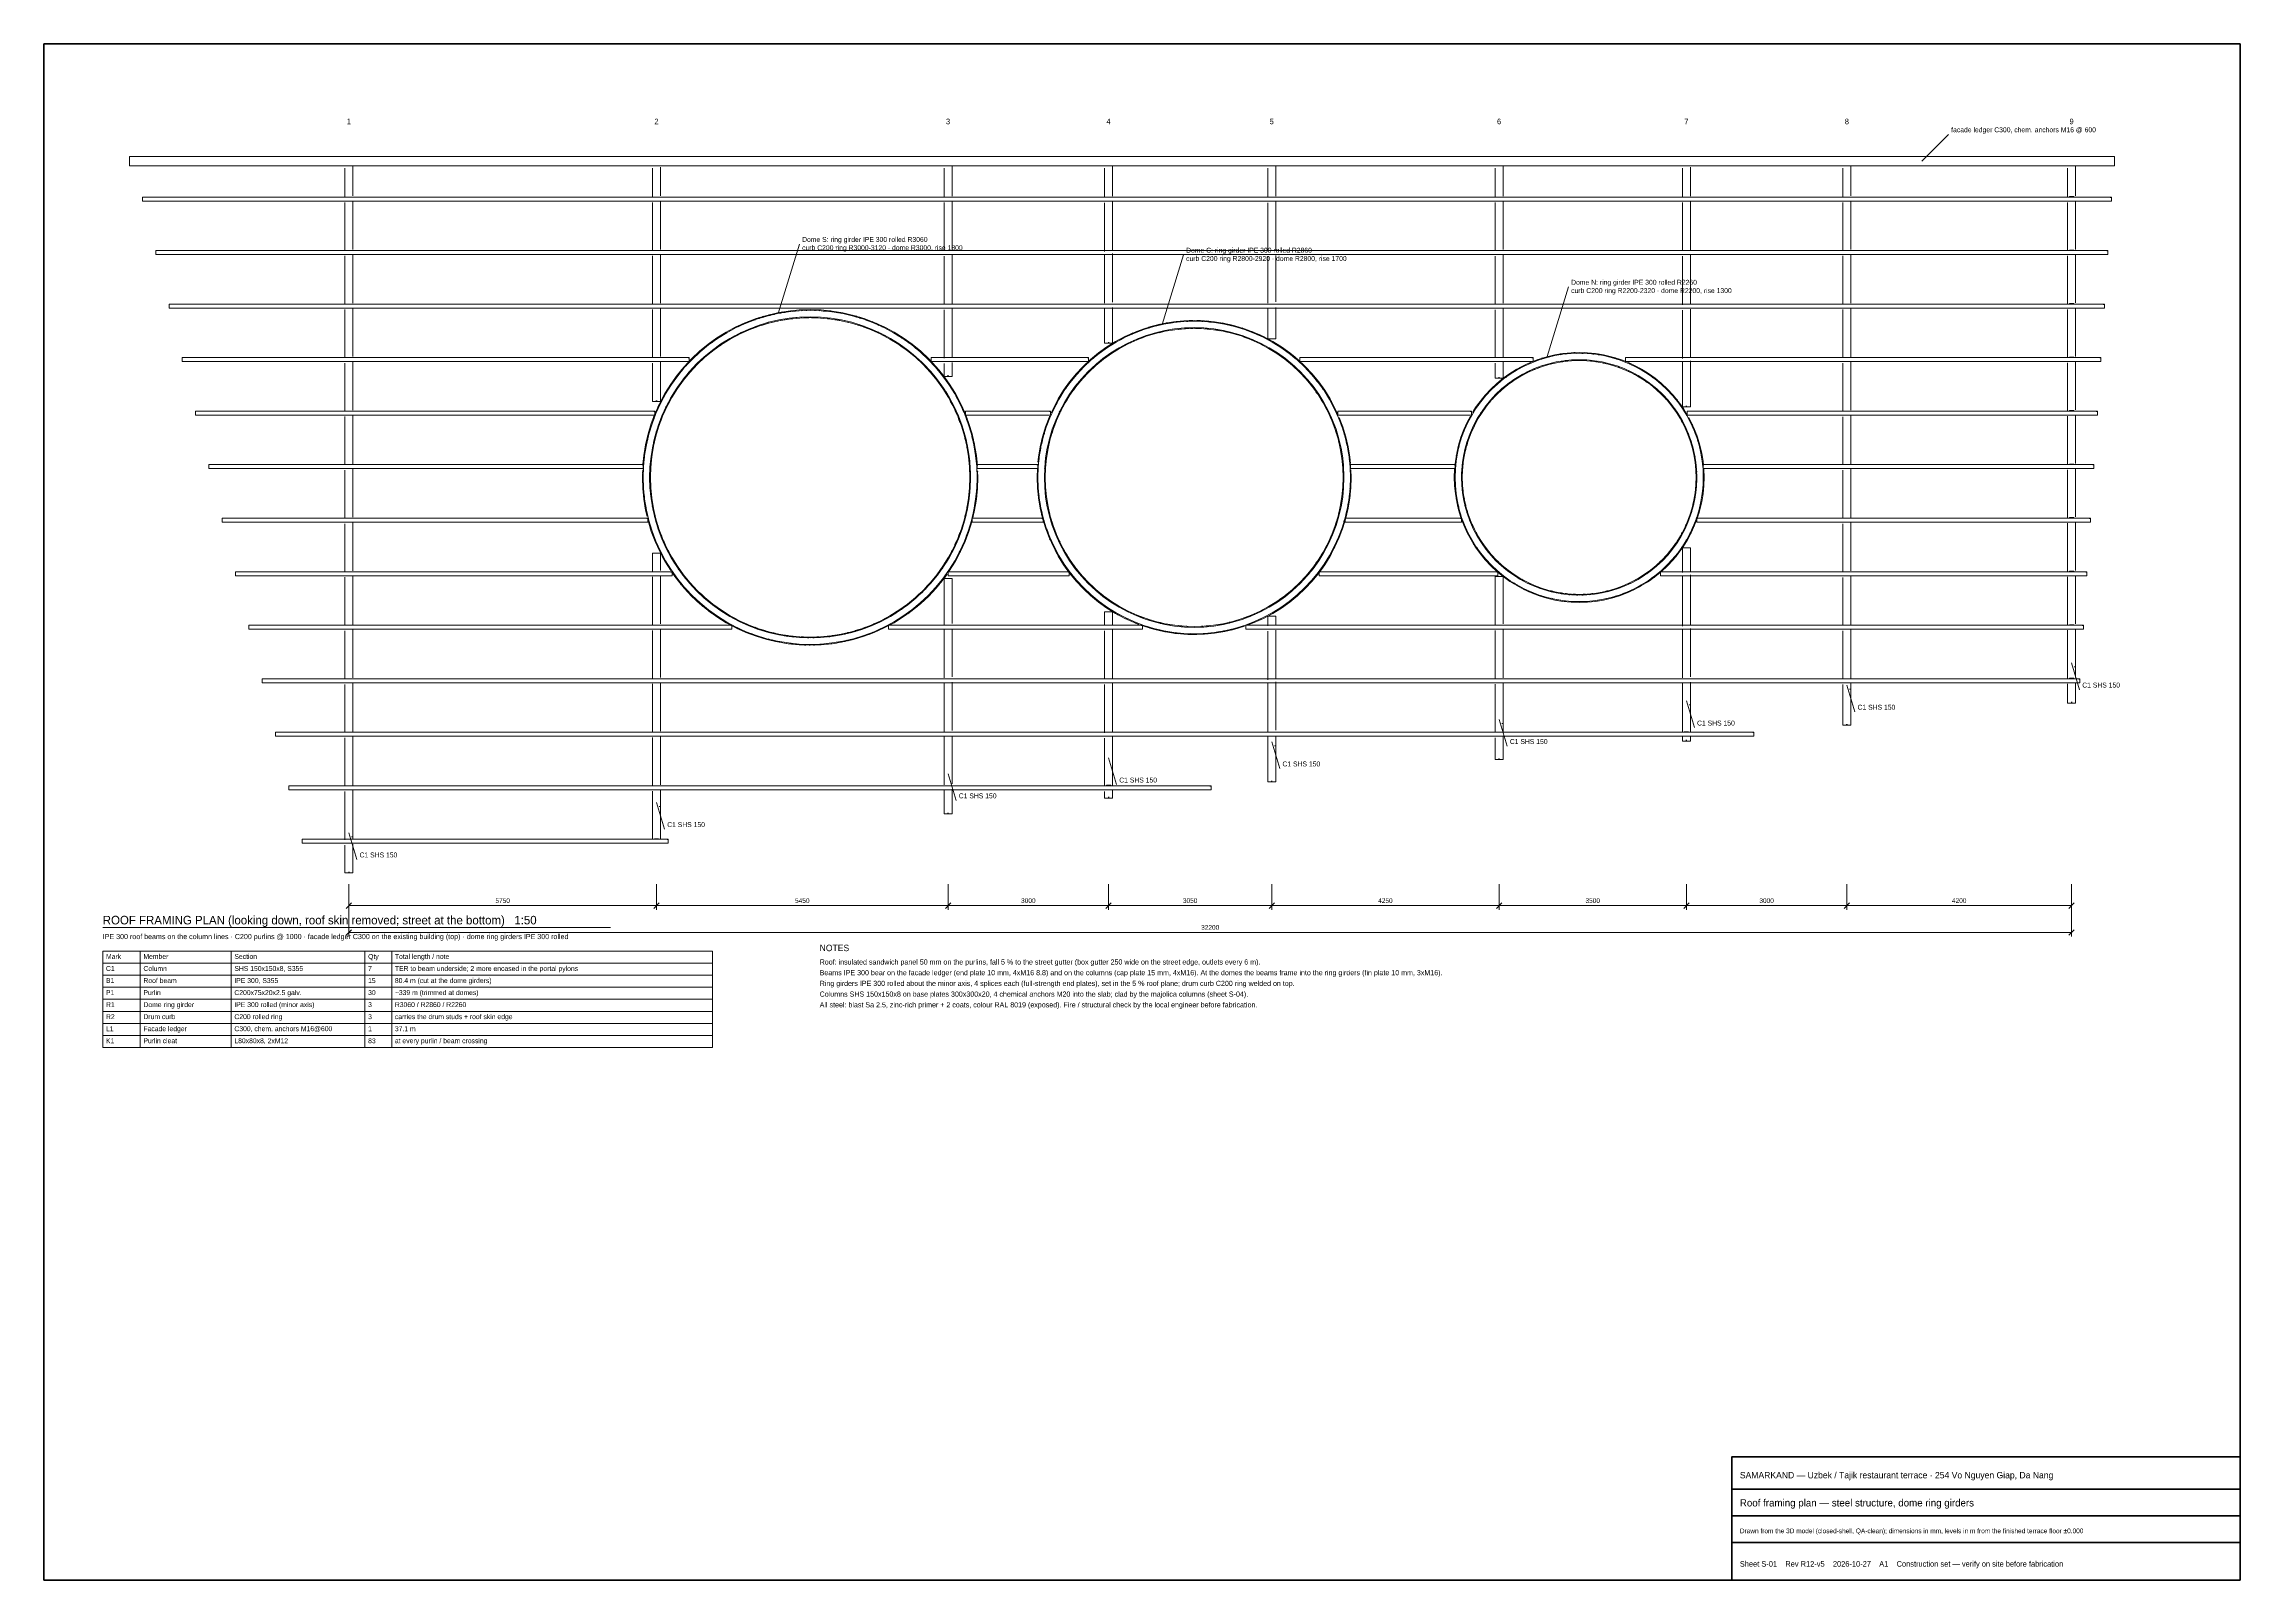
# Model space of a CAD drawing. Header units: metres. Extents: x 10 to 831, y 10 to 584.
import ezdxf
from ezdxf.enums import TextEntityAlignment as Align

# ---------------------------------------------------------------- set-up
doc = ezdxf.new("R2010")
doc.units = ezdxf.units.M
for name, color, linetype, lineweight in [('DIM', 1, 'Continuous', 13), ('FRAME', 7, 'Continuous', 50), ('TXT', 7, 'Continuous', 18), ('VIS', 8, 'Continuous', 13)]:
    doc.layers.add(name, color=color, linetype=linetype, lineweight=lineweight)

msp = doc.modelspace()

# ---------------------------------------------------------------- linework, layer by layer
at = {"layer": 'DIM'}
for p, q in [((123, 261), (125, 263)), ((124, 270), (124, 260.5)), ((124, 270), (124, 250.5)), ((238, 261), (240, 263)), ((238, 261), (240, 263)), ((239, 270), (239, 260.5)), ((239, 270), (239, 260.5)), ((347, 261), (349, 263)), ((347, 261), (349, 263)), ((348, 270), (348, 260.5)), ((348, 270), (348, 260.5)), ((407, 261), (409, 263)), ((407, 261), (409, 263)), ((408, 270), (408, 260.5)), ((408, 270), (408, 260.5)), ((468, 261), (470, 263)), ((468, 261), (470, 263)), ((469, 270), (469, 260.5)), ((469, 270), (469, 260.5)), ((553, 261), (555, 263)), ((553, 261), (555, 263)), ((554, 270), (554, 260.5)), ((554, 270), (554, 260.5)), ((623, 261), (625, 263)), ((623, 261), (625, 263)), ((624, 270), (624, 260.5)), ((624, 270), (624, 260.5)), ((683, 261), (685, 263)), ((683, 261), (685, 263)), ((684, 270), (684, 260.5)), ((684, 270), (684, 260.5)), ((767, 261), (769, 263)), ((768, 270), (768, 260.5)), ((768, 270), (768, 250.5)), ((124, 262), (239, 262)), ((239, 262), (348, 262)), ((348, 262), (408, 262)), ((408, 262), (469, 262)), ((469, 262), (554, 262)), ((554, 262), (624, 262)), ((624, 262), (684, 262)), ((684, 262), (768, 262)), ((123, 251), (125, 253)), ((124, 252), (768, 252)), ((767, 251), (769, 253))]:
    msp.add_line(p, q, dxfattribs=at)
at = {"layer": 'FRAME'}
for p, q in [((641, 44), (831, 44)), ((641, 34), (831, 34)), ((641, 24), (831, 24))]:
    msp.add_line(p, q, dxfattribs=at)
for points in [[(10, 10), (831, 10), (831, 584), (10, 584), (10, 10)], [(641, 10), (831, 10), (831, 56), (641, 56), (641, 10)]]:
    msp.add_lwpolyline(points, close=True, dxfattribs=at)
at = {"layer": 'TXT'}
for p, q in [((712, 540.2), (722, 550.2)), ((284.44, 483.22), (292.44, 509.22)), ((428, 479.2), (436, 505.2)), ((571.94, 467.22), (579.94, 493.22)), ((768, 352.708), (771, 342.708)), ((624, 338.514), (627, 328.514)), ((684, 344.428), (687, 334.428)), ((554, 331.614), (557, 321.614)), ((469, 323.236), (472, 313.236)), ((408, 317.222), (411, 307.222)), ((348, 311.308), (351, 301.308)), ((239, 300.564), (242, 290.564)), ((124, 289.23), (127, 279.23)), ((32, 253.8), (221.8, 253.8)), ((32, 245), (260, 245)), ((32, 245), (32, 209)), ((32, 240.5), (260, 240.5)), ((46, 245), (46, 209)), ((80, 245), (80, 209)), ((130, 245), (130, 209)), ((140, 245), (140, 209)), ((260, 245), (260, 209)), ((32, 236), (260, 236)), ((32, 231.5), (260, 231.5)), ((32, 227), (260, 227)), ((32, 222.5), (260, 222.5)), ((32, 218), (260, 218)), ((32, 213.5), (260, 213.5)), ((32, 209), (260, 209))]:
    msp.add_line(p, q, dxfattribs=at)
at = {"layer": 'VIS'}
for p, q in [((784, 542), (42, 542)), ((42, 542), (42, 538.4)), ((42, 542), (42, 542)), ((784, 542), (784, 538.4)), ((784, 538.4), (784, 542)), ((784, 542), (784, 542)), ((42, 538.4), (784, 538.4)), ((122.5, 537.5994), (122.5, 526.7926)), ((125.5, 527.1928), (125.5, 538.4)), ((237.5, 537.5994), (237.5, 526.792)), ((240.5, 527.1924), (240.5, 537.9998)), ((240.5, 527.1924), (240.5, 537.9998)), ((346.5, 537.5976), (346.5, 526.7664)), ((349.5, 527.1676), (349.5, 538.4)), ((349.5, 527.1676), (349.5, 538.4)), ((406.5, 537.5922), (406.5, 526.6858)), ((409.5, 527.0898), (409.5, 538.4)), ((409.5, 527.0898), (409.5, 538.4)), ((467.5, 537.5932), (467.5, 526.702)), ((470.5, 527.1054), (470.5, 538.4)), ((470.5, 527.1054), (470.5, 538.4)), ((552.5, 537.5986), (552.5, 526.7796)), ((555.5, 527.1804), (555.5, 538.4)), ((555.5, 527.1804), (555.5, 538.4)), ((622.5, 537.5962), (622.5, 526.7436)), ((625.5, 527.1456), (625.5, 537.998)), ((625.5, 527.1456), (625.5, 537.998)), ((682.5, 537.5994), (682.5, 526.7904)), ((685.5, 527.1908), (685.5, 538.4)), ((766.5, 537.6004), (766.5, 526.8062)), ((769.5, 527.206), (769.5, 538.4)), ((784, 538.4), (783.5998, 538.4)), ((784, 538.4), (784, 538.4)), ((782.872, 526.8), (46.812, 526.8)), ((46.812, 526.8), (46.812, 525.3)), ((46.812, 526.8), (46.812, 526.8)), ((768.8, 527), (767.2, 527)), ((767.2, 527), (767.2, 526.9)), ((767.2, 527), (767.2, 527)), ((768.8, 527), (768.8, 526.9)), ((768.8, 527), (768.8, 527)), ((782.872, 526.8), (782.472, 526.8)), ((782.872, 526.8), (782.472, 526.8)), ((782.872, 526.68), (782.472, 526.68)), ((782.872, 526.8), (782.872, 525.3)), ((782.872, 525.3), (782.872, 526.8)), ((782.872, 526.8), (782.872, 526.8)), ((782.872, 526.8), (782.872, 526.68)), ((782.872, 526.68), (782.872, 526.8)), ((782.872, 526.8), (782.872, 526.8)), ((782.872, 526.8), (782.872, 525.3)), ((782.872, 525.3), (782.872, 526.8)), ((782.872, 526.8), (782.872, 526.8)), ((782.872, 526.68), (782.872, 526.68)), ((46.812, 525.3), (782.872, 525.3)), ((122.5, 524.7912), (122.5, 506.7796)), ((125.5, 507.18), (125.5, 525.1914)), ((237.5, 524.7906), (237.5, 506.7784)), ((240.5, 507.1786), (240.5, 525.191)), ((240.5, 507.1786), (240.5, 525.191)), ((346.5, 524.7606), (346.5, 506.7084)), ((349.5, 507.1096), (349.5, 525.1618)), ((349.5, 507.1096), (349.5, 525.1618)), ((406.5, 524.6662), (406.5, 506.4888)), ((409.5, 506.8928), (409.5, 525.07)), ((409.5, 506.8928), (409.5, 525.07)), ((467.5, 524.6852), (467.5, 506.5332)), ((470.5, 506.9366), (470.5, 525.0886)), ((470.5, 506.9366), (470.5, 525.0886)), ((552.5, 524.7762), (552.5, 506.7446)), ((555.5, 507.1454), (555.5, 525.1768)), ((555.5, 507.1454), (555.5, 525.1768)), ((622.5, 524.7338), (622.5, 506.6464)), ((625.5, 507.0482), (625.5, 525.1358)), ((625.5, 507.0482), (625.5, 525.1358)), ((682.5, 524.7888), (682.5, 506.774)), ((685.5, 507.1742), (685.5, 525.1892)), ((766.5, 524.8074), (766.5, 506.817)), ((769.5, 507.2168), (769.5, 525.207)), ((782.872, 525.3), (782.472, 525.3)), ((782.872, 525.3), (782.472, 525.3)), ((782.872, 525.3), (782.872, 525.3)), ((782.872, 525.3), (782.872, 525.3)), ((781.564, 506.8), (51.788, 506.8)), ((51.788, 506.8), (51.788, 505.3)), ((51.788, 506.8), (51.788, 506.8)), ((51.788, 505.3), (781.564, 505.3)), ((122.5, 504.7784), (122.5, 486.7668)), ((125.5, 487.167), (125.5, 505.1786)), ((237.5, 504.777), (237.5, 486.7646)), ((240.5, 487.165), (240.5, 505.1772)), ((240.5, 487.165), (240.5, 505.1772)), ((346.5, 504.7028), (346.5, 486.6506)), ((349.5, 487.0518), (349.5, 505.1038)), ((349.5, 487.0518), (349.5, 505.1038)), ((406.5, 505.277), (406.5, 487.0998)), ((409.5, 487.5038), (409.5, 505.681)), ((409.5, 487.5038), (409.5, 505.681)), ((467.5, 504.5164), (467.5, 487.1712)), ((470.5, 487.5746), (470.5, 504.9198)), ((470.5, 487.5746), (470.5, 504.9198)), ((552.5, 504.7412), (552.5, 486.7096)), ((555.5, 487.1104), (555.5, 505.1418)), ((555.5, 487.1104), (555.5, 505.1418)), ((622.5, 504.6366), (622.5, 486.549)), ((625.5, 486.951), (625.5, 505.0386)), ((625.5, 486.951), (625.5, 505.0386)), ((682.5, 504.7724), (682.5, 486.7574)), ((685.5, 487.1578), (685.5, 505.1726)), ((766.5, 504.818), (766.5, 486.8278)), ((768.8, 507), (767.2, 507)), ((767.2, 507), (767.2, 506.9)), ((767.2, 507), (767.2, 507)), ((768.8, 507), (768.8, 506.9)), ((768.8, 507), (768.8, 507)), ((769.5, 487.2276), (769.5, 505.2178)), ((781.564, 506.8), (781.1638, 506.8)), ((781.564, 506.8), (781.1638, 506.8)), ((781.564, 506.68), (781.1638, 506.68)), ((781.564, 505.3), (781.1638, 505.3)), ((781.564, 505.3), (781.1638, 505.3)), ((781.564, 506.8), (781.564, 505.3)), ((781.564, 505.3), (781.564, 506.8)), ((781.564, 506.8), (781.564, 506.8)), ((781.564, 506.8), (781.564, 506.68)), ((781.564, 506.68), (781.564, 506.8)), ((781.564, 506.8), (781.564, 506.8)), ((781.564, 506.8), (781.564, 505.3)), ((781.564, 505.3), (781.564, 506.8)), ((781.564, 506.8), (781.564, 506.8)), ((781.564, 506.68), (781.564, 506.68)), ((781.564, 505.3), (781.564, 505.3)), ((781.564, 505.3), (781.564, 505.3)), ((780.256, 486.8), (56.762, 486.8)), ((56.762, 486.8), (56.762, 485.3)), ((56.762, 486.8), (56.762, 486.8)), ((56.762, 485.3), (56.762, 486.05)), ((56.762, 485.3), (56.762, 486.05)), ((780.256, 485.3), (56.762, 485.3)), ((56.762, 485.3), (780.256, 485.3)), ((56.762, 485.3), (56.762, 485.3)), ((780.256, 485.3), (56.762, 485.3)), ((56.762, 485.3), (780.256, 485.3)), ((56.762, 485.3), (56.762, 485.3)), ((122.5, 484.7654), (122.5, 466.7538)), ((125.5, 467.1542), (125.5, 485.1658)), ((237.5, 484.7632), (237.5, 466.751)), ((240.5, 467.1512), (240.5, 485.1636)), ((240.5, 467.1512), (240.5, 485.1636)), ((288.256, 484.1836), (292.3392, 484.5858)), ((292.3392, 484.5858), (296.44, 484.72)), ((292.3588, 484.2864), (296.44, 484.42)), ((293.1594, 484.6126), (293.5694, 484.626)), ((293.1594, 484.6126), (293.5694, 484.626)), ((293.1594, 484.6126), (293.5694, 484.626)), ((294.7996, 484.6664), (295.2098, 484.6798)), ((294.7996, 484.6664), (295.2098, 484.6798)), ((294.7996, 484.6664), (295.2098, 484.6798)), ((296.44, 484.72), (300.5408, 484.5858)), ((296.44, 484.42), (300.5212, 484.2864)), ((298.0804, 484.6664), (298.4904, 484.6528)), ((298.0804, 484.6664), (298.4904, 484.6528)), ((298.0804, 484.6664), (298.4904, 484.6528)), ((299.7206, 484.6126), (300.1308, 484.5992)), ((299.7206, 484.6126), (300.1308, 484.5992)), ((299.7206, 484.6126), (300.1308, 484.5992)), ((300.5408, 484.5858), (304.624, 484.1836)), ((346.5, 484.6448), (346.5, 466.5926)), ((349.5, 466.9938), (349.5, 485.046)), ((349.5, 466.9938), (349.5, 485.046)), ((406.5, 485.0802), (406.5, 472.1542)), ((409.5, 472.1542), (409.5, 485.4842)), ((409.5, 472.1542), (409.5, 485.4842)), ((467.5, 485.1544), (467.5, 473.8598)), ((470.5, 473.8598), (470.5, 485.5578)), ((470.5, 473.8598), (470.5, 485.5578)), ((552.5, 484.7062), (552.5, 466.6746)), ((555.5, 467.0752), (555.5, 485.1068)), ((555.5, 467.0752), (555.5, 485.1068)), ((622.5, 484.5392), (622.5, 466.4518)), ((625.5, 466.8536), (625.5, 484.9412)), ((625.5, 466.8536), (625.5, 484.9412)), ((682.5, 484.7558), (682.5, 466.741)), ((685.5, 467.1414), (685.5, 485.1562)), ((766.5, 484.8288), (766.5, 466.8386)), ((768.8, 487), (767.2, 487)), ((767.2, 487), (767.2, 486.9)), ((767.2, 487), (767.2, 487)), ((768.8, 487), (768.8, 486.9)), ((768.8, 487), (768.8, 487)), ((769.5, 467.2382), (769.5, 485.2286)), ((780.256, 486.8), (779.8558, 486.8)), ((780.256, 486.8), (779.8558, 486.8)), ((780.256, 486.68), (779.8558, 486.68)), ((780.256, 486.8), (780.256, 485.3)), ((780.256, 485.3), (780.256, 486.8)), ((780.256, 486.8), (780.256, 486.8)), ((780.256, 486.8), (780.256, 486.68)), ((780.256, 486.68), (780.256, 486.8)), ((780.256, 486.8), (780.256, 486.8)), ((780.256, 486.8), (780.256, 485.3)), ((780.256, 485.3), (780.256, 486.8)), ((780.256, 486.8), (780.256, 486.8)), ((780.256, 486.68), (780.256, 486.68)), ((780.256, 485.3), (780.256, 485.3)), ((780.256, 485.3), (780.256, 485.3)), ((261.6058, 474.1532), (265.09, 476.3198)), ((265.09, 476.3198), (268.7086, 478.254)), ((265.24, 476.06), (268.8412, 477.9848)), ((265.9602, 476.445), (267.0406, 477.0224)), ((267.261, 477.4802), (268.3466, 478.0606)), ((267.261, 477.4802), (268.3466, 478.0606)), ((267.261, 477.4802), (268.3466, 478.0606)), ((268.7086, 478.254), (272.4458, 479.9472)), ((268.8412, 477.9848), (272.5606, 479.67)), ((269.585, 478.322), (269.957, 478.4904)), ((269.9026, 475.8324), (273.479, 477.4528)), ((273.5938, 477.1756), (270.0354, 475.5634)), ((270.7968, 476.2374), (270.3498, 476.035)), ((270.9508, 479.27), (272.072, 479.778)), ((270.9508, 479.27), (272.072, 479.778)), ((270.9508, 479.27), (272.072, 479.778)), ((271.0728, 478.996), (271.4448, 479.1646)), ((272.4458, 479.9472), (276.2858, 481.3926)), ((272.5606, 479.67), (276.3822, 481.1084)), ((273.5938, 477.1756), (273.149, 476.974)), ((273.2138, 480.2362), (274.3658, 480.6698)), ((273.2138, 480.2362), (274.3658, 480.6698)), ((273.2138, 480.2362), (274.3658, 480.6698)), ((273.479, 477.4528), (277.1536, 478.8358)), ((277.25, 478.5518), (273.5938, 477.1756)), ((273.5938, 477.1756), (274.0508, 477.3476)), ((273.5938, 477.1756), (274.0508, 477.3476)), ((274.0892, 480.2454), (274.4714, 480.3892)), ((276.336, 478.2076), (274.9648, 477.6916)), ((275.422, 477.8636), (276.793, 478.3798)), ((275.422, 477.8636), (276.793, 478.3798)), ((275.6178, 480.8208), (276, 480.9646)), ((276.235, 478.49), (275.7756, 478.3172)), ((276.2858, 481.3926), (280.212, 482.5836)), ((276.3822, 481.1084), (280.2896, 482.2938)), ((277.071, 481.6308), (277.4636, 481.7498)), ((277.071, 481.6308), (277.4636, 481.7498)), ((277.071, 481.6308), (277.4636, 481.7498)), ((277.1536, 478.8358), (280.9108, 479.9756)), ((277.1636, 481.3456), (277.5544, 481.464)), ((280.9884, 479.6858), (277.25, 478.5518)), ((278.093, 479.1208), (277.6232, 478.9782)), ((278.6416, 482.1072), (279.0342, 482.2262)), ((278.6416, 482.1072), (279.0342, 482.2262)), ((278.6416, 482.1072), (279.0342, 482.2262)), ((280.0538, 479.4022), (278.652, 478.977)), ((278.7266, 481.8196), (279.1174, 481.9382)), ((279.1192, 479.1188), (280.5212, 479.544)), ((279.1192, 479.1188), (280.5212, 479.544)), ((280.212, 482.5836), (284.2078, 483.5152)), ((280.2896, 482.2938), (284.2664, 483.221)), ((280.9108, 479.9756), (280.4412, 479.833)), ((280.9108, 479.9756), (284.7346, 480.8672)), ((284.7932, 480.5728), (280.9884, 479.6858)), ((281.0112, 482.7698), (282.21, 483.0494)), ((281.0112, 482.7698), (282.21, 483.0494)), ((281.0112, 482.7698), (282.21, 483.0494)), ((281.085, 482.4792), (281.4828, 482.572)), ((281.9396, 479.9076), (281.464, 479.7966)), ((281.9396, 479.9076), (282.4152, 480.0184)), ((281.9396, 479.9076), (282.4152, 480.0184)), ((282.6756, 482.8502), (283.0734, 482.9428)), ((283.7786, 480.6442), (283.3006, 480.5328)), ((284.2078, 483.5152), (288.256, 484.1836)), ((284.2664, 483.221), (288.2952, 483.8862)), ((284.7932, 480.5728), (284.3176, 480.462)), ((284.7346, 480.8672), (288.6084, 481.5066)), ((288.6476, 481.2092), (284.7932, 480.5728)), ((284.7932, 480.5728), (285.275, 480.6524)), ((284.7932, 480.5728), (285.275, 480.6524)), ((285.0174, 483.649), (286.232, 483.8494)), ((285.0174, 483.649), (286.232, 483.8494)), ((285.0174, 483.649), (286.232, 483.8494)), ((285.0722, 483.354), (285.475, 483.4206)), ((285.703, 481.027), (285.2188, 480.947)), ((287.684, 481.0502), (286.2386, 480.8116)), ((286.6836, 483.62), (287.0866, 483.6866)), ((286.7204, 480.891), (288.1658, 481.1298)), ((286.7204, 480.891), (288.1658, 481.1298)), ((288.6084, 481.5066), (288.1242, 481.4268)), ((288.2952, 483.8862), (292.3588, 484.2864)), ((288.6084, 481.5066), (292.5158, 481.8916)), ((292.5354, 481.5922), (288.6476, 481.2092)), ((289.0726, 484.264), (290.2976, 484.3846)), ((289.0726, 484.264), (290.2976, 484.3846)), ((289.0726, 484.264), (290.2976, 484.3846)), ((289.6196, 481.305), (289.1336, 481.2572)), ((289.6196, 481.305), (290.1056, 481.3528)), ((289.6196, 481.305), (290.1056, 481.3528)), ((290.7334, 484.1264), (291.9524, 484.2464)), ((291.539, 481.7954), (291.0506, 481.7472)), ((292.5158, 481.8916), (296.44, 482.02)), ((296.44, 481.72), (292.5354, 481.5922)), ((293.4968, 481.9236), (293.0064, 481.9076)), ((293.175, 484.3132), (294.3994, 484.3532)), ((295.4638, 481.688), (293.9996, 481.6402)), ((294.4878, 481.656), (295.952, 481.704)), ((294.4878, 481.656), (295.952, 481.704)), ((296.44, 482.02), (300.3642, 481.8916)), ((300.3446, 481.5922), (296.44, 481.72)), ((298.3922, 481.656), (296.928, 481.704)), ((297.4162, 481.688), (298.8804, 481.6402)), ((297.4162, 481.688), (298.8804, 481.6402)), ((298.8886, 484.3398), (300.113, 484.2998)), ((299.3832, 481.9236), (298.8926, 481.9398)), ((304.2324, 481.2092), (300.3446, 481.5922)), ((300.3642, 481.8916), (304.2716, 481.5066)), ((300.5212, 484.2864), (304.5848, 483.8862)), ((301.341, 481.7954), (300.8526, 481.8434)), ((301.3338, 484.2064), (302.553, 484.0862)), ((303.2604, 481.305), (302.7744, 481.3528)), ((302.9908, 484.3444), (304.2156, 484.2238)), ((302.9908, 484.3444), (304.2156, 484.2238)), ((302.9908, 484.3444), (304.2156, 484.2238)), ((303.2604, 481.305), (303.7464, 481.2572)), ((303.2604, 481.305), (303.7464, 481.2572)), ((308.0868, 480.5728), (304.2324, 481.2092)), ((304.2716, 481.5066), (308.1454, 480.8672)), ((304.5848, 483.8862), (308.6136, 483.221)), ((304.624, 484.1836), (308.6722, 483.5152)), ((307.1232, 480.732), (305.6778, 480.9706)), ((306.1596, 480.891), (307.605, 480.6524)), ((306.1596, 480.891), (307.605, 480.6524)), ((306.1964, 483.62), (306.5992, 483.5536)), ((307.177, 481.027), (306.6928, 481.107)), ((307.053, 483.7826), (308.2674, 483.582)), ((307.053, 483.7826), (308.2674, 483.582)), ((307.053, 483.7826), (308.2674, 483.582)), ((307.8078, 483.354), (308.2108, 483.2876)), ((311.8914, 479.6858), (308.0868, 480.5728)), ((308.1454, 480.8672), (311.9692, 479.9756)), ((308.6136, 483.221), (312.5904, 482.2938)), ((309.1014, 480.6442), (308.6234, 480.7556)), ((308.6722, 483.5152), (312.668, 482.5836)), ((310.2044, 482.8502), (310.602, 482.7574)), ((310.9404, 479.9076), (310.4648, 480.0184)), ((310.9404, 479.9076), (311.416, 479.7966)), ((310.9404, 479.9076), (311.416, 479.7966)), ((311.0696, 482.9562), (312.2684, 482.6768)), ((311.0696, 482.9562), (312.2684, 482.6768)), ((311.0696, 482.9562), (312.2684, 482.6768)), ((311.795, 482.4792), (312.1926, 482.3864)), ((315.63, 478.5518), (311.8914, 479.6858)), ((311.9692, 479.9756), (315.7264, 478.8358)), ((312.5904, 482.2938), (316.4978, 481.1084)), ((312.668, 482.5836), (316.5942, 481.3926)), ((313.3718, 482.0568), (313.7626, 481.9382)), ((313.4532, 482.3454), (313.8458, 482.2262)), ((313.4532, 482.3454), (313.8458, 482.2262)), ((313.4532, 482.3454), (313.8458, 482.2262)), ((314.6954, 478.8352), (314.228, 478.977)), ((314.787, 479.1208), (314.3174, 479.2632)), ((314.6954, 478.8352), (315.1626, 478.6934)), ((314.6954, 478.8352), (315.1626, 478.6934)), ((314.9348, 481.5826), (315.3256, 481.464)), ((315.0238, 481.869), (315.4164, 481.7498)), ((315.0238, 481.869), (315.4164, 481.7498)), ((315.0238, 481.869), (315.4164, 481.7498)), ((319.2862, 477.1756), (315.63, 478.5518)), ((315.7264, 478.8358), (319.401, 477.4528)), ((317.458, 477.8636), (316.087, 478.3798)), ((316.645, 478.49), (316.1856, 478.663)), ((316.4978, 481.1084), (320.3194, 479.67)), ((316.544, 478.2076), (317.9152, 477.6916)), ((316.544, 478.2076), (317.9152, 477.6916)), ((316.5942, 481.3926), (320.4342, 479.9472)), ((317.2622, 480.8208), (318.4086, 480.3892)), ((318.1302, 480.8144), (318.5142, 480.6698)), ((318.1302, 480.8144), (318.5142, 480.6698)), ((318.1302, 480.8144), (318.5142, 480.6698)), ((322.8446, 475.5634), (319.2862, 477.1756)), ((319.401, 477.4528), (322.9774, 475.8324)), ((319.6662, 480.2362), (320.0502, 480.0918)), ((319.6662, 480.2362), (320.0502, 480.0918)), ((319.6662, 480.2362), (320.0502, 480.0918)), ((320.3194, 479.67), (324.0388, 477.9848)), ((320.4342, 479.9472), (324.1714, 478.254)), ((321.1818, 479.6086), (322.3028, 479.1006)), ((321.1818, 479.6086), (322.3028, 479.1006)), ((321.1818, 479.6086), (322.3028, 479.1006)), ((322.0832, 476.2374), (321.6362, 476.44)), ((321.8072, 478.996), (322.1792, 478.8274)), ((323.295, 478.322), (323.6668, 478.1534)), ((324.0388, 477.9848), (327.64, 476.06)), ((324.1714, 478.254), (327.79, 476.3198)), ((324.8952, 477.867), (325.9808, 477.2868)), ((324.8952, 477.867), (325.9808, 477.2868)), ((324.8952, 477.867), (325.9808, 477.2868)), ((327.79, 476.3198), (331.2742, 474.1532)), ((409.5, 476.1936), (409.5, 472.1542)), ((409.5, 476.1936), (409.5, 472.1542)), ((414.0376, 474.6464), (417.5364, 476.2318)), ((417.5364, 476.2318), (421.1316, 477.5848)), ((417.6512, 475.9546), (421.228, 477.3008)), ((418.4352, 476.57), (419.7834, 477.0774)), ((418.4352, 476.57), (419.7834, 477.0774)), ((418.4352, 476.57), (419.7834, 477.0774)), ((420.3338, 476.9642), (420.7808, 477.1324)), ((421.1316, 477.5848), (424.8074, 478.6998)), ((421.228, 477.3008), (424.885, 478.41)), ((422.9694, 478.1424), (424.3478, 478.5604)), ((422.9694, 478.1424), (424.3478, 478.5604)), ((422.9694, 478.1424), (424.3478, 478.5604)), ((423.0564, 477.8554), (424.4278, 478.2714)), ((424.8074, 478.6998), (428.5482, 479.572)), ((424.885, 478.41), (428.6068, 479.2778)), ((425.5062, 476.0918), (429.075, 476.924)), ((426.3984, 476.2998), (425.5062, 476.0918)), ((429.1334, 476.6298), (425.5838, 475.802)), ((425.7426, 478.918), (427.1454, 479.245)), ((425.7426, 478.918), (427.1454, 479.245)), ((425.7426, 478.918), (427.1454, 479.245)), ((428.246, 476.4228), (426.915, 476.1124)), ((427.3586, 476.216), (428.6898, 476.5262)), ((427.3586, 476.216), (428.6898, 476.5262)), ((427.6762, 479.061), (428.1416, 479.1694)), ((428.5482, 479.572), (432.338, 480.1978)), ((428.6068, 479.2778), (432.3772, 479.9004)), ((429.075, 476.924), (432.6906, 477.521)), ((432.7296, 477.2234), (429.1334, 476.6298)), ((429.4956, 479.7286), (429.9694, 479.8068)), ((429.4956, 479.7286), (429.9694, 479.8068)), ((429.4956, 479.7286), (429.9694, 479.8068)), ((431.7866, 477.3716), (430.4308, 477.1478)), ((430.492, 479.5892), (431.906, 479.8226)), ((432.338, 480.1978), (436.1608, 480.5744)), ((432.3772, 479.9004), (436.1804, 480.275)), ((432.6906, 477.521), (436.3374, 477.88)), ((436.357, 477.5808), (432.7296, 477.2234)), ((433.2938, 480.292), (434.7274, 480.4332)), ((433.2938, 480.292), (434.7274, 480.4332)), ((433.2938, 480.292), (434.7274, 480.4332)), ((433.328, 479.994), (434.7542, 480.1344)), ((436.3374, 477.88), (434.0582, 477.6556)), ((436.357, 477.5808), (434.09, 477.3574)), ((434.5434, 477.4022), (436.357, 477.5808)), ((434.5434, 477.4022), (436.357, 477.5808)), ((436.1608, 480.5744), (440, 480.7)), ((436.1804, 480.275), (440, 480.4)), ((436.3374, 477.88), (440, 478)), ((438.1688, 477.94), (436.3374, 477.88)), ((440, 477.7), (436.357, 477.5808)), ((436.357, 477.5808), (436.8124, 477.5956)), ((436.357, 477.5808), (436.8124, 477.5956)), ((437.1354, 480.3062), (437.6128, 480.3218)), ((438.0804, 480.6372), (439.5202, 480.6842)), ((438.0804, 480.6372), (439.5202, 480.6842)), ((438.0804, 480.6372), (439.5202, 480.6842)), ((439.0892, 477.6702), (438.6338, 477.6552)), ((439.0892, 477.6702), (439.5446, 477.685)), ((439.0892, 477.6702), (439.5446, 477.685)), ((440, 480.7), (443.8392, 480.5744)), ((440, 480.4), (443.8196, 480.275)), ((440, 478), (443.6626, 477.88)), ((443.643, 477.5808), (440, 477.7)), ((440.9108, 477.6702), (440.4554, 477.685)), ((440.9108, 477.6702), (441.3662, 477.6552)), ((440.9108, 477.6702), (441.3662, 477.6552)), ((440.9598, 480.6686), (442.3994, 480.6214)), ((440.9598, 480.6686), (442.3994, 480.6214)), ((440.9598, 480.6686), (442.3994, 480.6214)), ((442.747, 477.91), (441.3734, 477.955)), ((442.8646, 480.3062), (443.342, 480.2906)), ((447.2704, 477.2234), (443.643, 477.5808)), ((443.6626, 477.88), (447.3094, 477.521)), ((443.8196, 480.275), (447.6228, 479.9004)), ((443.8392, 480.5744), (447.6618, 480.1978)), ((445.4566, 477.4022), (444.0964, 477.536)), ((445.486, 477.7006), (444.1184, 477.8352)), ((444.5498, 477.4914), (445.91, 477.3574)), ((444.5498, 477.4914), (445.91, 477.3574)), ((444.7948, 480.4802), (446.2284, 480.339)), ((444.7948, 480.4802), (446.2284, 480.339)), ((444.7948, 480.4802), (446.2284, 480.339)), ((445.7212, 480.0876), (447.1474, 479.9472)), ((450.8666, 476.6298), (447.2704, 477.2234)), ((447.3094, 477.521), (450.925, 476.924)), ((447.6228, 479.9004), (451.3932, 479.2778)), ((447.6618, 480.1978), (451.4518, 479.572)), ((449.0684, 476.9266), (447.7198, 477.1492)), ((449.1172, 477.2224), (447.7614, 477.4462)), ((448.1694, 477.075), (449.518, 476.8524)), ((448.1694, 477.075), (449.518, 476.8524)), ((448.5654, 479.7448), (449.9794, 479.5114)), ((450.5044, 479.7286), (450.978, 479.6504)), ((450.5044, 479.7286), (450.978, 479.6504)), ((450.5044, 479.7286), (450.978, 479.6504)), ((454.4162, 475.802), (450.8666, 476.6298)), ((450.925, 476.924), (454.4938, 476.0918)), ((451.754, 476.4228), (451.3102, 476.5262)), ((451.3932, 479.2778), (455.115, 478.41)), ((451.4518, 479.572), (455.1926, 478.6998)), ((451.754, 476.4228), (452.1976, 476.3194)), ((451.754, 476.4228), (452.1976, 476.3194)), ((452.3238, 479.061), (453.7194, 478.7354)), ((453.6016, 476.2998), (453.1556, 476.4038)), ((453.3222, 479.136), (454.725, 478.8088)), ((453.3222, 479.136), (454.725, 478.8088)), ((453.3222, 479.136), (454.725, 478.8088)), ((455.115, 478.41), (458.772, 477.3008)), ((455.1926, 478.6998), (458.8686, 477.5848)), ((456.0294, 478.1328), (456.4864, 477.994)), ((457.9496, 477.8636), (458.409, 477.7242)), ((457.9496, 477.8636), (458.409, 477.7242)), ((457.9496, 477.8636), (458.409, 477.7242)), ((458.772, 477.3008), (462.3488, 475.9546)), ((458.8686, 477.5848), (462.4636, 476.2318)), ((459.6662, 476.9642), (461.0074, 476.4594)), ((461.5648, 476.57), (462.0142, 476.4008)), ((461.5648, 476.57), (462.0142, 476.4008)), ((461.5648, 476.57), (462.0142, 476.4008)), ((462.4636, 476.2318), (465.9624, 474.6464)), ((470.5, 477.8936), (470.5, 473.8598)), ((470.5, 477.8936), (470.5, 473.8598)), ((252.1044, 466.3556), (255.099, 469.1604)), ((252.3166, 466.1434), (255.2968, 468.9348)), ((253.9012, 468.0384), (254.7996, 468.8798)), ((253.9012, 468.0384), (254.7996, 468.8798)), ((253.9012, 468.0384), (254.7996, 468.8798)), ((254.1048, 467.8182), (254.4028, 468.0974)), ((255.099, 469.1604), (258.2706, 471.7632)), ((255.2968, 468.9348), (258.4532, 471.5252)), ((255.7334, 469.681), (256.0506, 469.9412)), ((255.7334, 469.681), (256.0506, 469.9412)), ((255.7334, 469.681), (256.0506, 469.9412)), ((256.8792, 467.1304), (259.9144, 469.6212)), ((257.002, 470.722), (257.3192, 470.9824)), ((257.002, 470.722), (257.3192, 470.9824)), ((257.002, 470.722), (257.3192, 470.9824)), ((260.097, 469.3832), (257.077, 466.9048)), ((259.9144, 469.6212), (258.0174, 468.0644)), ((258.2706, 471.7632), (261.6058, 474.1532)), ((258.4532, 471.5252), (261.7724, 473.9038)), ((260.097, 469.3832), (258.9644, 468.4538)), ((259.342, 468.7636), (260.097, 469.3832)), ((259.342, 468.7636), (260.097, 469.3832)), ((259.781, 472.4766), (260.1128, 472.7144)), ((259.9144, 469.6212), (263.1058, 471.9082)), ((263.2724, 471.6588), (260.097, 469.3832)), ((260.097, 469.3832), (260.4938, 469.6676)), ((260.097, 469.3832), (260.4938, 469.6676)), ((260.2718, 473.1972), (261.2722, 473.9142)), ((260.2718, 473.1972), (261.2722, 473.9142)), ((260.2718, 473.1972), (261.2722, 473.9142)), ((261.1086, 473.428), (261.4404, 473.6658)), ((261.7724, 473.9038), (265.24, 476.06)), ((262.308, 471.3364), (261.909, 471.0506)), ((262.3026, 474.5864), (263.3478, 475.2364)), ((262.3026, 474.5864), (263.3478, 475.2364)), ((262.3026, 474.5864), (263.3478, 475.2364)), ((262.466, 474.335), (263.5062, 474.9818)), ((263.2724, 471.6588), (262.8756, 471.3742)), ((263.1058, 471.9082), (266.44, 473.9816)), ((266.59, 473.7218), (263.2724, 471.6588)), ((263.2724, 471.6588), (264.5166, 472.4324)), ((263.2724, 471.6588), (264.5166, 472.4324)), ((264.1018, 472.1744), (263.2724, 471.6588)), ((266.44, 473.9816), (264.3562, 472.6856)), ((266.59, 473.7218), (266.1754, 473.4638)), ((266.44, 473.9816), (269.9026, 475.8324)), ((268.1714, 474.907), (266.44, 473.9816)), ((270.0354, 475.5634), (266.59, 473.7218)), ((266.59, 473.7218), (267.0206, 473.952)), ((266.59, 473.7218), (267.0206, 473.952)), ((269.174, 475.103), (268.7434, 474.8728)), ((269.174, 475.103), (269.6046, 475.3332)), ((269.174, 475.103), (269.6046, 475.3332)), ((270.925, 475.9664), (270.4802, 475.7648)), ((270.925, 475.9664), (271.3698, 476.168)), ((270.925, 475.9664), (271.3698, 476.168)), ((321.955, 475.9664), (321.5102, 476.168)), ((321.955, 475.9664), (322.3998, 475.7648)), ((321.955, 475.9664), (322.3998, 475.7648)), ((326.29, 473.7218), (322.8446, 475.5634)), ((322.9774, 475.8324), (326.44, 473.9816)), ((323.706, 475.103), (323.2754, 475.3332)), ((323.706, 475.103), (324.1366, 474.8728)), ((323.706, 475.103), (324.1366, 474.8728)), ((325.5744, 474.4442), (324.2758, 475.1382)), ((329.6076, 471.6588), (326.29, 473.7218)), ((326.44, 473.9816), (329.7742, 471.9082)), ((328.1072, 472.9448), (326.8568, 473.7224)), ((327.64, 476.06), (331.1076, 473.9038)), ((328.7782, 472.1744), (328.3634, 472.4324)), ((328.7782, 472.1744), (329.1928, 471.9166)), ((328.7782, 472.1744), (329.1928, 471.9166)), ((329.027, 475.1974), (329.3738, 474.9818)), ((332.783, 469.3832), (329.6076, 471.6588)), ((329.7742, 471.9082), (332.9656, 469.6212)), ((329.8806, 475.0198), (330.9258, 474.3698)), ((329.8806, 475.0198), (330.9258, 474.3698)), ((329.8806, 475.0198), (330.9258, 474.3698)), ((331.1952, 470.521), (330.0044, 471.3742)), ((330.572, 471.3364), (330.1732, 471.6224)), ((330.4014, 471.0898), (331.5922, 470.2366)), ((330.4014, 471.0898), (331.5922, 470.2366)), ((330.414, 474.335), (330.7608, 474.1194)), ((331.1076, 473.9038), (334.4268, 471.5252)), ((331.2742, 474.1532), (334.6094, 471.7632)), ((331.7714, 473.428), (332.1034, 473.1902)), ((331.9412, 473.6752), (332.9418, 472.9582)), ((331.9412, 473.6752), (332.9418, 472.9582)), ((331.9412, 473.6752), (332.9418, 472.9582)), ((335.803, 466.9048), (332.783, 469.3832)), ((332.9656, 469.6212), (336.0008, 467.1304)), ((333.099, 472.4766), (333.431, 472.2388)), ((333.538, 468.7636), (333.1606, 469.0734)), ((333.538, 468.7636), (333.9156, 468.4538)), ((333.538, 468.7636), (333.9156, 468.4538)), ((334.4268, 471.5252), (337.5832, 468.9348)), ((334.6094, 471.7632), (337.781, 469.1604)), ((335.242, 467.753), (334.8626, 468.0644)), ((335.058, 471.0072), (336.005, 470.23)), ((335.878, 470.722), (336.1952, 470.4618)), ((335.878, 470.722), (336.1952, 470.4618)), ((335.878, 470.722), (336.1952, 470.4618)), ((337.1466, 469.681), (337.4638, 469.4206)), ((337.1466, 469.681), (337.4638, 469.4206)), ((337.1466, 469.681), (337.4638, 469.4206)), ((337.5832, 468.9348), (340.5634, 466.1434)), ((337.781, 469.1604), (340.7756, 466.3556)), ((338.1792, 468.3766), (338.4772, 468.0974)), ((338.38, 468.5994), (339.2782, 467.758)), ((338.38, 468.5994), (339.2782, 467.758)), ((338.38, 468.5994), (339.2782, 467.758)), ((401.2964, 466.133), (404.2658, 468.5698)), ((401.4942, 465.9074), (404.4484, 468.3318)), ((403.5234, 467.9606), (403.8946, 468.2652)), ((403.5234, 467.9606), (403.8946, 468.2652)), ((403.5234, 467.9606), (403.8946, 468.2652)), ((404.2658, 468.5698), (407.388, 470.8072)), ((404.4484, 468.3318), (407.5546, 470.5578)), ((405.0462, 469.1292), (405.4366, 469.4088)), ((405.0462, 469.1292), (405.4366, 469.4088)), ((405.0462, 469.1292), (405.4366, 469.4088)), ((405.9094, 466.4278), (408.888, 468.5622)), ((409.0548, 468.3128), (406.092, 466.1898)), ((406.5, 472.1542), (406.5, 472.558)), ((406.5, 472.1542), (406.5, 472.558)), ((409.5, 472.1542), (406.5, 472.1542)), ((406.5, 472.1542), (409.5, 472.1542)), ((406.5, 472.1542), (406.5, 472.1542)), ((409.5, 472.1542), (406.5, 472.1542)), ((406.5, 472.1542), (409.5, 472.1542)), ((406.5, 472.1542), (406.5, 472.1542)), ((406.778, 470.0014), (407.1664, 470.2796)), ((407.388, 470.8072), (410.65, 472.8356)), ((407.5546, 470.5578), (410.8, 472.5758)), ((408.888, 468.5622), (407.771, 467.7618)), ((407.929, 472.1542), (407.929, 472.558)), ((408.071, 472.1542), (407.929, 472.1542)), ((407.929, 472.1542), (408.071, 472.1542)), ((407.929, 472.1542), (407.929, 472.1542)), ((408.071, 472.1542), (408.071, 472.558)), ((408.071, 472.1542), (408.071, 472.1542)), ((409.0548, 468.3128), (408.6844, 468.0474)), ((408.888, 468.5622), (412, 470.4974)), ((412.15, 470.2376), (409.0548, 468.3128)), ((409.0548, 468.3128), (409.4416, 468.5534)), ((409.0548, 468.3128), (409.4416, 468.5534)), ((409.5, 472.1542), (409.5, 472.1542)), ((409.5, 472.1542), (409.5, 472.1542)), ((409.8346, 472.3286), (410.2422, 472.5822)), ((409.8346, 472.3286), (410.2422, 472.5822)), ((409.8346, 472.3286), (410.2422, 472.5822)), ((409.9886, 472.0714), (410.3944, 472.3236)), ((411.222, 470.0136), (410.055, 469.288)), ((410.65, 472.8356), (414.0376, 474.6464)), ((410.8, 472.5758), (414.1704, 474.3774)), ((411.3762, 469.7564), (410.9892, 469.5158)), ((411.3762, 469.7564), (411.7632, 469.997)), ((411.3762, 469.7564), (411.7632, 469.997)), ((411.497, 473.2884), (411.9204, 473.5148)), ((411.497, 473.2884), (411.9204, 473.5148)), ((411.497, 473.2884), (411.9204, 473.5148)), ((412, 470.4974), (415.2318, 472.2248)), ((415.3646, 471.9558), (412.15, 470.2376)), ((412.4852, 473.4766), (413.749, 474.1522)), ((413.7572, 471.0968), (412.5518, 470.4524)), ((412.9536, 470.6672), (414.159, 471.3114)), ((412.9536, 470.6672), (414.159, 471.3114)), ((414.4238, 471.793), (414.02, 471.577)), ((414.1704, 474.3774), (417.6512, 475.9546)), ((415.2318, 472.2248), (418.5698, 473.7372)), ((418.6846, 473.46), (415.3646, 471.9558)), ((416.1946, 472.3318), (415.7796, 472.1438)), ((415.787, 475.439), (417.0992, 476.0336)), ((415.787, 475.439), (417.0992, 476.0336)), ((415.787, 475.439), (417.0992, 476.0336)), ((416.1946, 472.3318), (416.6096, 472.52)), ((416.1946, 472.3318), (416.6096, 472.52)), ((416.781, 475.5602), (417.2162, 475.7574)), ((417.7352, 473.3592), (417.318, 473.1702)), ((418.5698, 473.7372), (421.9994, 475.028)), ((422.0958, 474.744), (418.6846, 473.46)), ((419.4272, 474.06), (418.9984, 473.8986)), ((422.0958, 474.744), (419.9638, 473.9416)), ((420.3902, 474.102), (422.0958, 474.744)), ((420.3902, 474.102), (422.0958, 474.744)), ((421.9994, 475.028), (421.5706, 474.8668)), ((421.9994, 475.028), (425.5062, 476.0918)), ((423.7528, 475.56), (421.9994, 475.028)), ((425.5838, 475.802), (422.0958, 474.744)), ((422.0958, 474.744), (424.2758, 475.4052)), ((422.0958, 474.744), (424.2758, 475.4052)), ((423.8398, 475.273), (422.0958, 474.744)), ((425.5062, 476.0918), (425.0678, 475.9588)), ((425.5838, 475.802), (425.1478, 475.6698)), ((425.5838, 475.802), (426.0276, 475.9056)), ((425.5838, 475.802), (426.0276, 475.9056)), ((457.9042, 474.744), (454.4162, 475.802)), ((454.4938, 476.0918), (458.0006, 475.028)), ((455.2882, 475.5376), (454.8522, 475.6698)), ((455.2882, 475.5376), (455.7242, 475.4052)), ((455.2882, 475.5376), (455.7242, 475.4052)), ((457.124, 475.294), (455.8088, 475.693)), ((461.3154, 473.46), (457.9042, 474.744)), ((458.0006, 475.028), (461.4302, 473.7372)), ((459.6098, 474.102), (458.3306, 474.5836)), ((458.757, 474.423), (460.0362, 473.9416)), ((458.757, 474.423), (460.0362, 473.9416)), ((460.5728, 474.06), (460.1442, 474.2214)), ((464.6354, 471.9558), (461.3154, 473.46)), ((461.4302, 473.7372), (464.7682, 472.2248)), ((462.1454, 473.084), (461.7304, 473.272)), ((462.2648, 473.3592), (461.8476, 473.5482)), ((462.1454, 473.084), (462.5604, 472.896)), ((462.1454, 473.084), (462.5604, 472.896)), ((462.3488, 475.9546), (465.8296, 474.3774)), ((463.219, 475.5602), (463.654, 475.3632)), ((463.3382, 475.8354), (464.6502, 475.241)), ((463.3382, 475.8354), (464.6502, 475.241)), ((463.3382, 475.8354), (464.6502, 475.241)), ((467.85, 470.2376), (464.6354, 471.9558)), ((464.7682, 472.2248), (468, 470.4974)), ((465.4392, 471.5262), (465.0374, 471.741)), ((465.4392, 471.5262), (465.841, 471.3114)), ((465.4392, 471.5262), (465.841, 471.3114)), ((465.8296, 474.3774), (469.2, 472.5758)), ((465.9624, 474.6464), (469.35, 472.8356)), ((467.5, 473.8598), (470.5, 473.8598)), ((467.6562, 473.741), (468.9266, 473.062)), ((467.6562, 473.741), (468.9266, 473.062)), ((467.6562, 473.741), (468.9266, 473.062)), ((470.9452, 468.3128), (467.85, 470.2376)), ((468, 470.4974), (471.112, 468.5622)), ((469.3976, 469.2752), (468.237, 469.997)), ((468.3574, 473.0262), (468.7788, 472.801)), ((469.556, 469.5298), (468.389, 470.2556)), ((468.6238, 469.7564), (469.7846, 469.0346)), ((468.6238, 469.7564), (469.7846, 469.0346)), ((469.2, 472.5758), (472.4452, 470.5578)), ((469.35, 472.8356), (472.612, 470.8072)), ((470.5, 473.8598), (470, 473.8598)), ((470.5, 473.8598), (470, 473.8598)), ((470.1656, 472.3286), (471.3888, 471.568)), ((470.1656, 472.3286), (471.3888, 471.568)), ((470.1656, 472.3286), (471.3888, 471.568)), ((470.5, 473.8598), (470.5, 473.8598)), ((470.5, 473.8598), (470.5, 473.8598)), ((473.908, 466.1898), (470.9452, 468.3128)), ((471.112, 468.5622), (474.0906, 466.4278)), ((472.6012, 467.495), (471.4842, 468.2954)), ((471.634, 471.0624), (472.0396, 470.81)), ((472.4452, 470.5578), (475.5516, 468.3318)), ((472.612, 470.8072), (475.7342, 468.5698)), ((474.9538, 469.1292), (475.344, 468.8496)), ((474.9538, 469.1292), (475.344, 468.8496)), ((474.9538, 469.1292), (475.344, 468.8496)), ((475.5516, 468.3318), (478.5058, 465.9074)), ((475.7342, 468.5698), (478.7036, 466.133)), ((574.8292, 467.8226), (577.8444, 468.3204)), ((574.8878, 467.5284), (577.8836, 468.023)), ((576.8394, 468.1546), (577.342, 468.2376)), ((576.8394, 468.1546), (577.342, 468.2376)), ((576.8394, 468.1546), (577.342, 468.2376)), ((577.8444, 468.3204), (580.8856, 468.62)), ((577.8836, 468.023), (580.9052, 468.3206)), ((578.8908, 468.1222), (579.3944, 468.1718)), ((580.8856, 468.62), (583.94, 468.72)), ((580.9052, 468.3206), (583.94, 468.42)), ((581.9038, 468.6534), (582.4128, 468.67)), ((581.9038, 468.6534), (582.4128, 468.67)), ((581.9038, 468.6534), (582.4128, 468.67)), ((582.9284, 468.3868), (583.4342, 468.4034)), ((583.94, 468.72), (586.9944, 468.62)), ((583.94, 468.42), (586.9748, 468.3206)), ((584.9516, 468.3868), (585.4574, 468.3704)), ((585.9762, 468.6534), (586.4852, 468.6366)), ((585.9762, 468.6534), (586.4852, 468.6366)), ((585.9762, 468.6534), (586.4852, 468.6366)), ((586.9748, 468.3206), (589.9964, 468.023)), ((586.9944, 468.62), (590.0356, 468.3204)), ((588.9892, 468.1222), (589.4928, 468.0726)), ((589.9964, 468.023), (592.9922, 467.5284)), ((590.0356, 468.3204), (593.0508, 467.8226)), ((591.0406, 468.1546), (591.5432, 468.0716)), ((591.0406, 468.1546), (591.5432, 468.0716)), ((591.0406, 468.1546), (591.5432, 468.0716)), ((251.2544, 466.8), (61.736, 466.8)), ((61.736, 466.8), (61.736, 465.3)), ((61.736, 466.8), (61.736, 466.8)), ((61.736, 465.3), (61.736, 466.05)), ((61.736, 465.3), (61.736, 466.05)), ((251.2544, 465.3), (61.736, 465.3)), ((61.736, 465.3), (251.2544, 465.3)), ((61.736, 465.3), (61.736, 465.3)), ((251.2544, 465.3), (61.736, 465.3)), ((61.736, 465.3), (251.2544, 465.3)), ((61.736, 465.3), (61.736, 465.3)), ((122.5, 464.7526), (122.5, 446.741)), ((125.5, 447.1412), (125.5, 465.1528)), ((237.5, 464.7496), (237.5, 450.3398)), ((240.5, 450.3398), (240.5, 465.1498)), ((240.5, 450.3398), (240.5, 465.1498)), ((244.3068, 456.8542), (246.6968, 460.1894)), ((244.5564, 456.6876), (246.9348, 460.0068)), ((245.7408, 458.8554), (246.4578, 459.8558)), ((245.7408, 458.8554), (246.4578, 459.8558)), ((245.7408, 458.8554), (246.4578, 459.8558)), ((246.6968, 460.1894), (249.2996, 463.361)), ((246.9348, 460.0068), (249.5252, 463.1632)), ((247.2174, 460.8236), (247.4776, 461.1408)), ((247.2174, 460.8236), (247.4776, 461.1408)), ((247.2174, 460.8236), (247.4776, 461.1408)), ((248.2584, 462.0924), (248.5188, 462.4094)), ((248.2584, 462.0924), (248.5188, 462.4094)), ((248.2584, 462.0924), (248.5188, 462.4094)), ((248.489, 461.9006), (249.2662, 462.8476)), ((248.8388, 458.5456), (251.3296, 461.5808)), ((251.5552, 461.383), (249.0768, 458.363)), ((249.2996, 463.361), (252.1044, 466.3556)), ((249.5252, 463.1632), (252.3166, 466.1434)), ((250.0834, 463.7592), (250.3626, 464.0572)), ((251.5552, 461.383), (250.6258, 460.2504)), ((251.2544, 466.8), (250.853, 466.8)), ((251.2544, 466.8), (250.853, 466.8)), ((251.2544, 466.68), (250.853, 466.68)), ((250.9356, 460.628), (251.5552, 461.383)), ((250.9356, 460.628), (251.5552, 461.383)), ((250.9826, 465.1578), (251.824, 466.0562)), ((250.9826, 465.1578), (251.824, 466.0562)), ((250.9826, 465.1578), (251.824, 466.0562)), ((251.3296, 461.5808), (251.0182, 461.2014)), ((251.2, 464.9514), (251.4792, 465.2494)), ((251.2544, 466.8), (251.2544, 465.3)), ((251.2544, 465.3), (251.2544, 466.8)), ((251.2544, 466.8), (251.2544, 466.8)), ((251.2544, 466.8), (251.2544, 466.68)), ((251.2544, 466.68), (251.2544, 466.8)), ((251.2544, 466.8), (251.2544, 466.8)), ((251.2544, 466.8), (251.2544, 465.3)), ((251.2544, 465.3), (251.2544, 466.8)), ((251.2544, 466.8), (251.2544, 466.8)), ((251.2544, 466.68), (251.2544, 466.68)), ((251.2544, 465.3), (251.2544, 465.3)), ((251.2544, 465.3), (251.2544, 465.3)), ((251.3296, 461.5808), (254.0136, 464.4464)), ((252.6716, 463.0136), (251.3296, 461.5808)), ((254.2258, 464.2342), (251.5552, 461.383)), ((251.5552, 461.383), (252.5566, 462.4522)), ((251.5552, 461.383), (252.5566, 462.4522)), ((252.2228, 462.0958), (251.5552, 461.383)), ((252.9126, 466.7018), (253.2106, 466.9808)), ((254.0136, 464.4464), (256.8792, 467.1304)), ((257.077, 466.9048), (254.2258, 464.2342)), ((255.4464, 465.7884), (254.3718, 464.782)), ((256.3642, 466.2372), (256.0078, 465.9034)), ((256.3642, 466.2372), (256.7206, 466.571)), ((256.3642, 466.2372), (256.7206, 466.571)), ((256.8792, 467.1304), (256.521, 466.7948)), ((338.6542, 464.2342), (335.803, 466.9048)), ((336.0008, 467.1304), (338.8664, 464.4464)), ((336.5158, 466.2372), (336.1594, 466.571)), ((336.5158, 466.2372), (336.8722, 465.9034)), ((336.5158, 466.2372), (336.8722, 465.9034)), ((338.15, 465.1174), (337.7918, 465.453)), ((341.3248, 461.383), (338.6542, 464.2342)), ((338.8664, 464.4464), (341.5504, 461.5808)), ((340.2084, 463.0136), (339.202, 464.0882)), ((339.3714, 467.26), (339.6694, 466.9808)), ((340.6572, 462.0958), (340.3234, 462.4522)), ((340.5634, 466.1434), (343.3548, 463.1632)), ((340.6572, 462.0958), (340.991, 461.7394)), ((340.6572, 462.0958), (340.991, 461.7394)), ((340.7756, 466.3556), (343.5804, 463.361)), ((343.8032, 458.363), (341.3248, 461.383)), ((341.3366, 465.7566), (342.178, 464.8582)), ((341.3366, 465.7566), (342.178, 464.8582)), ((341.3366, 465.7566), (342.178, 464.8582)), ((341.5504, 461.5808), (344.0412, 458.5456)), ((400.5536, 466.8), (341.6256, 466.8)), ((341.6256, 466.8), (341.6256, 465.3)), ((341.6256, 466.8), (341.6256, 466.8)), ((341.6256, 465.3), (341.6256, 466.05)), ((341.6256, 465.3), (341.6256, 466.05)), ((400.5536, 465.3), (341.6256, 465.3)), ((341.6256, 465.3), (400.5536, 465.3)), ((341.6256, 465.3), (341.6256, 465.3)), ((400.5536, 465.3), (341.6256, 465.3)), ((341.6256, 465.3), (400.5536, 465.3)), ((341.6256, 465.3), (341.6256, 465.3)), ((342.564, 459.873), (341.6346, 461.0054)), ((341.68, 464.9514), (341.9592, 464.6534)), ((341.9444, 460.628), (342.8738, 459.4956)), ((341.9444, 460.628), (342.8738, 459.4956)), ((343.4184, 459.3044), (342.4844, 460.4426)), ((342.7966, 463.7592), (343.0756, 463.4612)), ((343.3548, 463.1632), (345.9452, 460.0068)), ((343.5804, 463.361), (346.1832, 460.1894)), ((343.873, 462.5318), (344.65, 461.585)), ((344.6216, 462.0924), (344.8818, 461.7752)), ((344.6216, 462.0924), (344.8818, 461.7752)), ((344.6216, 462.0924), (344.8818, 461.7752)), ((345.6626, 460.8236), (345.923, 460.5066)), ((345.6626, 460.8236), (345.923, 460.5066)), ((345.6626, 460.8236), (345.923, 460.5066)), ((345.9452, 460.0068), (348.3236, 456.6876)), ((346.1832, 460.1894), (348.5732, 456.8542)), ((346.5, 464.5868), (346.5, 459.773)), ((346.5, 459.773), (346.5, 460.1742)), ((346.5, 459.773), (346.5, 460.1742)), ((349.5, 459.773), (346.5, 459.773)), ((346.5, 459.773), (349.5, 459.773)), ((346.5, 459.773), (346.5, 459.773)), ((349.5, 459.773), (346.5, 459.773)), ((346.5, 459.773), (349.5, 459.773)), ((346.5, 459.773), (346.5, 459.773)), ((347.929, 459.773), (347.929, 460.1742)), ((348.071, 459.773), (347.929, 459.773)), ((347.929, 459.773), (348.071, 459.773)), ((347.929, 459.773), (347.929, 459.773)), ((348.071, 459.773), (348.071, 460.1742)), ((348.071, 459.773), (348.071, 459.773)), ((349.5, 459.773), (349.5, 464.988)), ((349.5, 459.773), (349.5, 464.988)), ((349.5, 463.7846), (349.5, 459.773)), ((349.5, 463.7846), (349.5, 459.773)), ((349.5, 459.773), (349.5, 459.773)), ((349.5, 459.773), (349.5, 459.773)), ((393.4302, 457.7344), (395.867, 460.7036)), ((393.6682, 457.5516), (396.0926, 460.5058)), ((395.867, 460.7036), (398.4928, 463.5072)), ((396.0926, 460.5058), (398.705, 463.295)), ((397.18, 462.1054), (398.1646, 463.1568)), ((397.18, 462.1054), (398.1646, 463.1568)), ((397.18, 462.1054), (398.1646, 463.1568)), ((397.897, 458.9234), (400.402, 461.598)), ((399.1496, 460.2606), (397.897, 458.9234)), ((398.0518, 462.5978), (398.3784, 462.9464)), ((400.6142, 461.3858), (398.1226, 458.7256)), ((398.4928, 463.5072), (401.2964, 466.133)), ((398.705, 463.295), (401.4942, 465.9074)), ((399.4022, 463.9482), (399.751, 464.2746)), ((400.6142, 461.3858), (399.6798, 460.3882)), ((399.9912, 460.7208), (400.6142, 461.3858)), ((399.9912, 460.7208), (400.6142, 461.3858)), ((400.402, 461.598), (400.089, 461.2636)), ((400.5536, 466.8), (400.15, 466.8)), ((400.5536, 466.8), (400.15, 466.8)), ((400.5536, 466.68), (400.15, 466.68)), ((400.402, 461.598), (403.0766, 464.103)), ((400.5536, 466.8), (400.5536, 465.3)), ((400.5536, 465.3), (400.5536, 466.8)), ((400.5536, 466.8), (400.5536, 466.8)), ((400.5536, 466.8), (400.5536, 466.68)), ((400.5536, 466.68), (400.5536, 466.8)), ((400.5536, 466.8), (400.5536, 466.8)), ((400.5536, 466.8), (400.5536, 465.3)), ((400.5536, 465.3), (400.5536, 466.8)), ((400.5536, 466.8), (400.5536, 466.8)), ((400.5536, 466.68), (400.5536, 466.68)), ((400.5536, 465.3), (400.5536, 465.3)), ((400.5536, 465.3), (400.5536, 465.3)), ((400.5956, 465.4766), (400.946, 465.8048)), ((400.5956, 465.4766), (400.946, 465.8048)), ((400.5956, 465.4766), (400.946, 465.8048)), ((403.2744, 463.8774), (400.6142, 461.3858)), ((400.6142, 461.3858), (401.6118, 462.3202)), ((400.6142, 461.3858), (401.6118, 462.3202)), ((401.2792, 462.0088), (400.6142, 461.3858)), ((402.408, 463.4768), (402.0736, 463.1636)), ((402.2328, 466.5136), (402.602, 466.8166)), ((403.2744, 463.8774), (402.942, 463.566)), ((403.0766, 464.103), (405.9094, 466.4278)), ((406.092, 466.1898), (403.2744, 463.8774)), ((403.2744, 463.8774), (405.0354, 465.3226)), ((403.2744, 463.8774), (405.0354, 465.3226)), ((404.6832, 465.0336), (403.2744, 463.8774)), ((403.7848, 464.6842), (403.4308, 464.3936)), ((405.9094, 466.4278), (405.5552, 466.1372)), ((406.8326, 466.7206), (406.4624, 466.4552)), ((406.8326, 466.7206), (407.203, 466.986)), ((406.8326, 466.7206), (407.203, 466.986)), ((473.1672, 466.7206), (472.797, 466.986)), ((473.1672, 466.7206), (473.5376, 466.4552)), ((473.1672, 466.7206), (473.5376, 466.4552)), ((476.7256, 463.8774), (473.908, 466.1898)), ((474.0906, 466.4278), (476.9234, 464.103)), ((474.6124, 465.6118), (474.2602, 465.9008)), ((474.6124, 465.6118), (474.9646, 465.3226)), ((474.6124, 465.6118), (474.9646, 465.3226)), ((476.2152, 464.6842), (475.861, 464.9748)), ((476.4766, 467.9606), (477.59, 467.0468)), ((476.4766, 467.9606), (477.59, 467.0468)), ((476.4766, 467.9606), (477.59, 467.0468)), ((479.3858, 461.3858), (476.7256, 463.8774)), ((476.9234, 464.103), (479.598, 461.598)), ((477.0288, 467.1196), (478.1366, 466.2104)), ((477.3906, 463.2546), (477.058, 463.566)), ((477.592, 463.4768), (477.2576, 463.7898)), ((477.3906, 463.2546), (477.7232, 462.9432)), ((477.3906, 463.2546), (477.7232, 462.9432)), ((478.5058, 465.9074), (481.295, 463.295)), ((478.7036, 466.133), (481.5072, 463.5072)), ((479.2032, 465.2544), (479.5518, 464.9278)), ((481.8774, 458.7256), (479.3858, 461.3858)), ((566.685, 466.8), (479.4462, 466.8)), ((479.4462, 466.8), (479.4462, 465.3)), ((479.4462, 466.8), (479.4462, 466.8)), ((479.4462, 465.3), (479.4462, 466.05)), ((479.4462, 465.3), (479.4462, 466.05)), ((566.685, 465.3), (479.4462, 465.3)), ((479.4462, 465.3), (566.685, 465.3)), ((479.4462, 465.3), (479.4462, 465.3)), ((566.685, 465.3), (479.4462, 465.3)), ((479.4462, 465.3), (566.685, 465.3)), ((479.4462, 465.3), (479.4462, 465.3)), ((479.598, 461.598), (482.103, 458.9234)), ((480.0088, 460.7208), (479.6972, 461.0534)), ((480.8504, 460.2606), (479.9112, 461.2636)), ((480.0088, 460.7208), (480.3202, 460.3882)), ((480.0088, 460.7208), (480.3202, 460.3882)), ((480.8064, 464.1636), (481.1568, 463.8354)), ((480.8064, 464.1636), (481.1568, 463.8354)), ((480.8064, 464.1636), (481.1568, 463.8354)), ((481.295, 463.295), (483.9074, 460.5058)), ((481.5072, 463.5072), (484.133, 460.7036)), ((481.9482, 462.5978), (482.9278, 461.5518)), ((482.1636, 462.8062), (482.4918, 462.4558)), ((482.1636, 462.8062), (482.4918, 462.4558)), ((482.1636, 462.8062), (482.4918, 462.4558)), ((483.9074, 460.5058), (486.3318, 457.5516)), ((484.133, 460.7036), (486.5698, 457.7344)), ((552.5, 464.671), (552.5, 459.0612)), ((555.5, 459.0612), (555.5, 465.0718)), ((555.5, 459.0612), (555.5, 465.0718)), ((555.5, 463.0682), (555.5, 459.0612)), ((555.5, 463.0682), (555.5, 459.0612)), ((555.5108, 459.0696), (557.9948, 460.8496)), ((555.6934, 458.8316), (558.1616, 460.6002)), ((557.1668, 460.2562), (557.5808, 460.553)), ((557.1668, 460.2562), (557.5808, 460.553)), ((557.1668, 460.2562), (557.5808, 460.553)), ((557.9948, 460.8496), (560.59, 462.4634)), ((558.1616, 460.6002), (560.74, 462.2036)), ((559.021, 461.1346), (559.4508, 461.4018)), ((559.495, 458.6046), (561.94, 460.1252)), ((562.09, 459.8654), (559.6616, 458.3552)), ((559.725, 461.9254), (560.1576, 462.1944)), ((559.725, 461.9254), (560.1576, 462.1944)), ((559.725, 461.9254), (560.1576, 462.1944)), ((560.59, 462.4634), (563.2852, 463.904)), ((561.94, 460.1252), (560.7174, 459.3648)), ((560.74, 462.2036), (563.4178, 463.6348)), ((561.4884, 462.9436), (561.9376, 463.1836)), ((561.4884, 462.9436), (561.9376, 463.1836)), ((561.4884, 462.9436), (561.9376, 463.1836)), ((562.09, 459.8654), (561.6852, 459.6136)), ((561.94, 460.1252), (564.4792, 461.4824)), ((562.7864, 460.5776), (561.94, 460.1252)), ((564.612, 461.2134), (562.09, 459.8654)), ((562.09, 459.8654), (563.351, 460.5394)), ((562.09, 459.8654), (563.351, 460.5394)), ((562.9306, 460.3146), (562.09, 459.8654)), ((563.2852, 463.904), (566.0686, 465.1652)), ((563.4178, 463.6348), (566.1836, 464.888)), ((564.4792, 461.4824), (564.056, 461.2562)), ((564.612, 461.2134), (564.1916, 460.9886)), ((564.4792, 461.4824), (567.102, 462.6708)), ((567.2168, 462.3936), (564.612, 461.2134)), ((564.612, 461.2134), (565.9144, 461.8034)), ((564.612, 461.2134), (565.9144, 461.8034)), ((565.4802, 461.6068), (564.612, 461.2134)), ((565.1408, 464.7448), (565.6048, 464.955)), ((565.1408, 464.7448), (565.6048, 464.955)), ((565.1408, 464.7448), (565.6048, 464.955)), ((565.2616, 464.4704), (565.7226, 464.6792)), ((566.0686, 465.1652), (568.9288, 466.2416)), ((566.1836, 464.888), (569.0252, 465.9576)), ((566.685, 466.8), (566.2848, 466.8)), ((566.685, 466.8), (566.2848, 466.8)), ((566.685, 466.68), (566.2848, 466.68)), ((567.102, 462.6708), (566.6648, 462.4726)), ((566.685, 466.8), (566.685, 465.3)), ((566.685, 465.3), (566.685, 466.8)), ((566.685, 466.8), (566.685, 466.8)), ((566.685, 466.8), (566.685, 466.68)), ((566.685, 466.68), (566.685, 466.8)), ((566.685, 466.8), (566.685, 466.8)), ((566.685, 466.8), (566.685, 465.3)), ((566.685, 465.3), (566.685, 466.8)), ((566.685, 466.8), (566.685, 466.8)), ((566.685, 466.68), (566.685, 466.68)), ((566.685, 465.3), (566.685, 465.3)), ((566.685, 465.3), (566.685, 465.3)), ((567.2168, 462.3936), (566.7826, 462.1968)), ((567.102, 462.6708), (569.7966, 463.685)), ((567.1308, 465.2446), (567.6044, 465.4228)), ((569.8932, 463.4008), (567.2168, 462.3936)), ((567.2168, 462.3936), (567.6628, 462.5614)), ((567.2168, 462.3936), (567.6628, 462.5614)), ((567.9754, 465.8828), (568.4522, 466.0622)), ((567.9754, 465.8828), (568.4522, 466.0622)), ((567.9754, 465.8828), (568.4522, 466.0622)), ((568.8984, 463.3468), (568.4492, 463.1778)), ((569.001, 463.065), (568.555, 462.8972)), ((568.9288, 466.2416), (571.8532, 467.1288)), ((569.001, 463.065), (569.447, 463.233)), ((569.001, 463.065), (569.447, 463.233)), ((569.0252, 465.9576), (571.9308, 466.839)), ((569.7966, 463.685), (572.552, 464.5208)), ((572.6296, 464.231), (569.8932, 463.4008)), ((569.9036, 466.5374), (570.391, 466.6852)), ((569.9036, 466.5374), (570.391, 466.6852)), ((569.9036, 466.5374), (570.391, 466.6852)), ((569.9938, 466.2514), (570.478, 466.3982)), ((570.715, 463.9636), (570.2558, 463.8242)), ((571.8532, 467.1288), (574.8292, 467.8226)), ((571.9308, 466.839), (574.8878, 467.5284)), ((572.6296, 464.231), (572.1736, 464.0926)), ((572.552, 464.5208), (575.356, 465.1746)), ((575.4146, 464.8804), (572.6296, 464.231)), ((572.6296, 464.231), (574.022, 464.5556)), ((572.6296, 464.231), (574.022, 464.5556)), ((573.558, 464.4474), (572.6296, 464.231)), ((572.8452, 467.36), (573.3412, 467.4758)), ((572.8452, 467.36), (573.3412, 467.4758)), ((572.8452, 467.36), (573.3412, 467.4758)), ((573.9022, 467.2986), (574.395, 467.4136)), ((575.356, 465.1746), (573.954, 464.8476)), ((575.4146, 464.8804), (574.9504, 464.772)), ((575.356, 465.1746), (578.1968, 465.6436)), ((576.303, 465.3308), (575.356, 465.1746)), ((578.236, 465.3462), (575.4146, 464.8804)), ((575.4146, 464.8804), (575.8848, 464.958)), ((575.4146, 464.8804), (575.8848, 464.958)), ((577.2956, 465.1908), (576.8252, 465.1132)), ((576.885, 467.8582), (577.3842, 467.9406)), ((577.2956, 465.1908), (577.7658, 465.2686)), ((577.2956, 465.1908), (577.7658, 465.2686)), ((578.1968, 465.6436), (581.0622, 465.9258)), ((581.0818, 465.6264), (578.236, 465.3462)), ((579.152, 465.7376), (578.6744, 465.6906)), ((579.1846, 465.4396), (578.7104, 465.3928)), ((579.1846, 465.4396), (579.659, 465.4862)), ((579.1846, 465.4396), (579.659, 465.4862)), ((581.0622, 465.9258), (580.5848, 465.8788)), ((581.0622, 465.9258), (583.94, 466.02)), ((583.94, 465.72), (581.0818, 465.6264)), ((582.9808, 465.9886), (582.5012, 465.9728)), ((582.9872, 465.6888), (582.511, 465.6732)), ((582.9872, 465.6888), (583.4636, 465.7044)), ((582.9872, 465.6888), (583.4636, 465.7044)), ((583.94, 466.02), (586.8178, 465.9258)), ((586.7982, 465.6264), (583.94, 465.72)), ((584.8928, 465.6888), (584.4164, 465.7044)), ((584.8992, 465.9886), (584.4196, 466.0042)), ((584.8928, 465.6888), (585.369, 465.6732)), ((584.8928, 465.6888), (585.369, 465.6732)), ((589.644, 465.3462), (586.7982, 465.6264)), ((586.8178, 465.9258), (589.6832, 465.6436)), ((588.6954, 465.4396), (588.221, 465.4862)), ((588.728, 465.7376), (588.2504, 465.7846)), ((588.6954, 465.4396), (589.1696, 465.3928)), ((588.6954, 465.4396), (589.1696, 465.3928)), ((592.4654, 464.8804), (589.644, 465.3462)), ((589.6832, 465.6436), (592.524, 465.1746)), ((590.5844, 465.1908), (590.1142, 465.2686)), ((590.5844, 465.1908), (591.0548, 465.1132)), ((590.5844, 465.1908), (591.0548, 465.1132)), ((590.995, 467.8582), (591.4944, 467.7758)), ((591.577, 465.3308), (591.1036, 465.409)), ((595.2504, 464.231), (592.4654, 464.8804)), ((592.524, 465.1746), (595.328, 464.5208)), ((593.3938, 464.6638), (592.9296, 464.772)), ((593.4586, 464.9566), (592.9914, 465.0656)), ((592.9922, 467.5284), (595.9492, 466.839)), ((593.0508, 467.8226), (596.0268, 467.1288)), ((593.3938, 464.6638), (593.858, 464.5556)), ((593.3938, 464.6638), (593.858, 464.5556)), ((593.9778, 467.2986), (594.4708, 467.1836)), ((594.0428, 467.5914), (594.5388, 467.4758)), ((594.0428, 467.5914), (594.5388, 467.4758)), ((594.0428, 467.5914), (594.5388, 467.4758)), ((597.987, 463.4008), (595.2504, 464.231)), ((595.328, 464.5208), (598.0834, 463.685)), ((595.9492, 466.839), (598.8548, 465.9576)), ((596.0268, 467.1288), (598.9512, 466.2416)), ((597.165, 463.9636), (596.7056, 464.1028)), ((597.0016, 466.833), (597.489, 466.6852)), ((597.0016, 466.833), (597.489, 466.6852)), ((597.0016, 466.833), (597.489, 466.6852)), ((597.8862, 466.2514), (598.3706, 466.1044)), ((600.6632, 462.3936), (597.987, 463.4008)), ((598.0834, 463.685), (600.778, 462.6708)), ((598.879, 463.065), (598.433, 463.233)), ((598.9816, 463.3468), (598.5324, 463.5158)), ((598.8548, 465.9576), (601.6966, 464.888)), ((598.879, 463.065), (599.325, 462.8972)), ((598.879, 463.065), (599.325, 462.8972)), ((598.9512, 466.2416), (601.8114, 465.1652)), ((599.9046, 465.8828), (600.3812, 465.7034)), ((599.9046, 465.8828), (600.3812, 465.7034)), ((599.9046, 465.8828), (600.3812, 465.7034)), ((603.268, 461.2134), (600.6632, 462.3936)), ((600.7492, 465.2446), (601.2228, 465.0662)), ((600.778, 462.6708), (603.4008, 461.4824)), ((778.948, 466.8), (601.195, 466.8)), ((601.195, 466.8), (601.195, 465.3)), ((601.195, 466.8), (601.195, 466.8)), ((601.195, 465.3), (601.195, 466.05)), ((601.195, 465.3), (601.195, 466.05)), ((778.948, 465.3), (601.195, 465.3)), ((601.195, 465.3), (778.948, 465.3)), ((601.195, 465.3), (601.195, 465.3)), ((778.948, 465.3), (601.195, 465.3)), ((601.195, 465.3), (778.948, 465.3)), ((601.195, 465.3), (601.195, 465.3)), ((601.6966, 464.888), (604.4622, 463.6348)), ((601.8114, 465.1652), (604.5948, 463.904)), ((602.3998, 461.6068), (601.9656, 461.8034)), ((602.3998, 461.6068), (602.8338, 461.41)), ((602.3998, 461.6068), (602.8338, 461.41)), ((602.6184, 464.4704), (603.0794, 464.2614)), ((602.7392, 464.7448), (603.203, 464.5346)), ((602.7392, 464.7448), (603.203, 464.5346)), ((602.7392, 464.7448), (603.203, 464.5346)), ((605.79, 459.8654), (603.268, 461.2134)), ((603.4008, 461.4824), (605.94, 460.1252)), ((604.4622, 463.6348), (607.14, 462.2036)), ((604.9494, 460.3146), (604.529, 460.5394)), ((604.5948, 463.904), (607.29, 462.4634)), ((605.0936, 460.5776), (604.6704, 460.8038)), ((604.9494, 460.3146), (605.3696, 460.09)), ((604.9494, 460.3146), (605.3696, 460.09)), ((608.2184, 458.3552), (605.79, 459.8654)), ((605.94, 460.1252), (608.385, 458.6046)), ((606.755, 459.6182), (606.3476, 459.8718)), ((606.3916, 462.9436), (606.8408, 462.7034)), ((606.3916, 462.9436), (606.8408, 462.7034)), ((606.3916, 462.9436), (606.8408, 462.7034)), ((607.14, 462.2036), (609.7184, 460.6002)), ((607.29, 462.4634), (609.8852, 460.8496)), ((608.155, 461.9254), (608.5876, 461.6566)), ((608.155, 461.9254), (608.5876, 461.6566)), ((608.155, 461.9254), (608.5876, 461.6566)), ((608.859, 461.1346), (609.2888, 460.8674)), ((609.7184, 460.6002), (612.1866, 458.8316)), ((609.8852, 460.8496), (612.3692, 459.0696)), ((610.7132, 460.2562), (611.1272, 459.9596)), ((610.7132, 460.2562), (611.1272, 459.9596)), ((610.7132, 460.2562), (611.1272, 459.9596)), ((622.5, 465.246), (622.5, 448.3642)), ((625.5, 448.3642), (625.5, 465.6478)), ((625.5, 448.3642), (625.5, 465.6478)), ((682.5, 464.7394), (682.5, 446.7246)), ((685.5, 447.1248), (685.5, 465.1396)), ((766.5, 464.8396), (766.5, 446.8492)), ((768.8, 467), (767.2, 467)), ((767.2, 467), (767.2, 466.9)), ((767.2, 467), (767.2, 467)), ((768.8, 467), (768.8, 466.9)), ((768.8, 467), (768.8, 467)), ((769.5, 447.249), (769.5, 465.2394)), ((778.948, 466.8), (778.5476, 466.8)), ((778.948, 466.8), (778.5476, 466.8)), ((778.948, 466.68), (778.5476, 466.68)), ((778.948, 466.8), (778.948, 465.3)), ((778.948, 465.3), (778.948, 466.8)), ((778.948, 466.8), (778.948, 466.8)), ((778.948, 466.8), (778.948, 466.68)), ((778.948, 466.68), (778.948, 466.8)), ((778.948, 466.8), (778.948, 466.8)), ((778.948, 466.8), (778.948, 465.3)), ((778.948, 465.3), (778.948, 466.8)), ((778.948, 466.8), (778.948, 466.8)), ((778.948, 466.68), (778.948, 466.68)), ((778.948, 465.3), (778.948, 465.3)), ((778.948, 465.3), (778.948, 465.3)), ((240.206, 449.7516), (242.1402, 453.37)), ((240.4752, 449.6188), (242.4, 453.22)), ((240.5, 454.3424), (240.5, 450.3398)), ((240.5, 454.3424), (240.5, 450.3398)), ((241.3666, 451.9226), (241.9468, 453.0082)), ((241.3666, 451.9226), (241.9468, 453.0082)), ((241.3666, 451.9226), (241.9468, 453.0082)), ((241.63, 451.7796), (242.2076, 452.8598)), ((242.1402, 453.37), (244.3068, 456.8542)), ((242.4, 453.22), (244.5564, 456.6876)), ((242.6276, 448.5574), (244.4784, 452.02)), ((242.8312, 453.9136), (243.047, 454.2602)), ((244.7382, 451.87), (242.8968, 448.4246)), ((243.6938, 455.3006), (243.9094, 455.6474)), ((244.4784, 452.02), (244.2472, 451.5872)), ((244.4784, 452.02), (246.5518, 455.3542)), ((245.5152, 453.6872), (244.4784, 452.02)), ((244.7382, 451.87), (244.508, 451.4394)), ((246.8012, 455.1876), (244.7382, 451.87)), ((244.7382, 451.87), (245.512, 453.114)), ((244.7382, 451.87), (245.512, 453.114)), ((245.254, 452.6994), (244.7382, 451.87)), ((245.9834, 458.679), (246.697, 459.6748)), ((246.5518, 455.3542), (246.2926, 454.9374)), ((246.8012, 455.1876), (246.5434, 454.7728)), ((246.5518, 455.3542), (248.8388, 458.5456)), ((247.1236, 456.152), (246.5518, 455.3542)), ((249.0768, 458.363), (246.8012, 455.1876)), ((246.8012, 455.1876), (247.6546, 456.3784)), ((246.8012, 455.1876), (247.6546, 456.3784)), ((247.3702, 455.9814), (246.8012, 455.1876)), ((248.8388, 458.5456), (248.553, 458.1468)), ((249.0768, 458.363), (248.7924, 457.9662)), ((249.4616, 459.3044), (248.8388, 458.5456)), ((249.0768, 458.363), (249.3866, 458.7406)), ((249.0768, 458.363), (249.3866, 458.7406)), ((346.0788, 455.1876), (343.8032, 458.363)), ((344.0412, 458.5456), (346.3282, 455.3542)), ((345.5098, 455.9814), (344.6566, 457.1722)), ((344.941, 456.7752), (345.7942, 455.5844)), ((344.941, 456.7752), (345.7942, 455.5844)), ((345.7564, 456.152), (345.4706, 456.551)), ((348.1418, 451.87), (346.0788, 455.1876)), ((346.3282, 455.3542), (348.4016, 452.02)), ((346.421, 459.3428), (347.1344, 458.3472)), ((346.6612, 459.5224), (347.3782, 458.5218)), ((346.6612, 459.5224), (347.3782, 458.5218)), ((346.6612, 459.5224), (347.3782, 458.5218)), ((347.8832, 452.8536), (347.1056, 454.1038)), ((347.626, 452.6994), (347.368, 453.114)), ((347.626, 452.6994), (347.8838, 452.2848)), ((347.626, 452.6994), (347.8838, 452.2848)), ((349.9834, 448.4246), (348.1418, 451.87)), ((348.3236, 456.6876), (350.48, 453.22)), ((348.4016, 452.02), (350.2524, 448.5574)), ((348.5732, 456.8542), (350.7398, 453.37)), ((349.6174, 454.607), (350.2644, 453.5668)), ((350.48, 453.22), (352.4048, 449.6188)), ((350.7398, 453.37), (352.674, 449.7516)), ((350.865, 452.4998), (351.4424, 451.4194)), ((351.1266, 452.6464), (351.7068, 451.5608)), ((351.1266, 452.6464), (351.7068, 451.5608)), ((351.1266, 452.6464), (351.7068, 451.5608)), ((389.1644, 451.35), (391.1928, 454.612)), ((389.4242, 451.2), (391.4422, 454.4452)), ((389.9286, 452.0114), (390.1808, 452.417)), ((390.6856, 453.7964), (390.9392, 454.2042)), ((390.6856, 453.7964), (390.9392, 454.2042)), ((390.6856, 453.7964), (390.9392, 454.2042)), ((391.1928, 454.612), (393.4302, 457.7344)), ((391.4422, 454.4452), (393.6682, 457.5516)), ((391.5026, 450), (393.4376, 453.112)), ((391.752, 455.3926), (392.5912, 456.5634)), ((391.752, 455.3926), (392.5912, 456.5634)), ((391.752, 455.3926), (392.5912, 456.5634)), ((393.6872, 452.9452), (391.7624, 449.85)), ((391.9986, 455.2218), (392.277, 455.6102)), ((393.4376, 453.112), (393.1958, 452.723)), ((393.4376, 453.112), (395.5722, 456.0906)), ((394.505, 454.6012), (393.4376, 453.112)), ((393.6872, 452.9452), (393.4466, 452.5584)), ((395.8102, 455.908), (393.6872, 452.9452)), ((393.6872, 452.9452), (393.9526, 453.3156)), ((393.6872, 452.9452), (393.9526, 453.3156)), ((394.0394, 458.4766), (394.344, 458.8478)), ((394.0394, 458.4766), (394.344, 458.8478)), ((394.0394, 458.4766), (394.344, 458.8478)), ((394.2742, 458.2902), (394.5774, 458.6594)), ((395.8102, 455.908), (395.014, 454.797)), ((395.2794, 455.1674), (395.8102, 455.908)), ((395.2794, 455.1674), (395.8102, 455.908)), ((395.5722, 456.0906), (395.3054, 455.7182)), ((395.5722, 456.0906), (397.897, 458.9234)), ((396.1534, 456.7988), (395.5722, 456.0906)), ((398.1226, 458.7256), (395.8102, 455.908)), ((395.8102, 455.908), (396.6774, 456.9646)), ((395.8102, 455.908), (396.6774, 456.9646)), ((396.3884, 456.6124), (395.8102, 455.908)), ((397.897, 458.9234), (397.6064, 458.5692)), ((398.1226, 458.7256), (397.8334, 458.3734)), ((398.1226, 458.7256), (398.434, 459.058)), ((398.1226, 458.7256), (398.434, 459.058)), ((484.1898, 455.908), (481.8774, 458.7256)), ((482.103, 458.9234), (484.4278, 456.0906)), ((482.6842, 458.2152), (482.3936, 458.5692)), ((483.6118, 456.6124), (483.3226, 456.9646)), ((483.6118, 456.6124), (483.9008, 456.2602)), ((483.6118, 456.6124), (483.9008, 456.2602)), ((486.3128, 452.9452), (484.1898, 455.908)), ((484.4278, 456.0906), (486.5624, 453.112)), ((485.1196, 459.0288), (486.0288, 457.921)), ((486.0286, 453.8566), (485.2282, 454.9736)), ((485.3514, 459.219), (486.2652, 458.1054)), ((485.3514, 459.219), (486.2652, 458.1054)), ((485.3514, 459.219), (486.2652, 458.1054)), ((485.782, 453.686), (485.5166, 454.0562)), ((485.782, 453.686), (486.0474, 453.3156)), ((485.782, 453.686), (486.0474, 453.3156)), ((488.2376, 449.85), (486.3128, 452.9452)), ((486.3318, 457.5516), (488.5578, 454.4452)), ((486.5624, 453.112), (488.4974, 450)), ((486.5698, 457.7344), (488.8072, 454.612)), ((488.0014, 455.2218), (488.2796, 454.8336)), ((488.5578, 454.4452), (490.5758, 451.2)), ((488.8072, 454.612), (490.8356, 451.35)), ((489.0624, 453.634), (489.3146, 453.2284)), ((489.3144, 453.7964), (489.568, 453.3888)), ((489.3144, 453.7964), (489.568, 453.3888)), ((489.3144, 453.7964), (489.568, 453.3888)), ((546.8904, 450.4492), (548.829, 452.8114)), ((547.1284, 450.2666), (549.0546, 452.6136)), ((547.5366, 451.2366), (547.8598, 451.6304)), ((547.5366, 451.2366), (547.8598, 451.6304)), ((547.5366, 451.2366), (547.8598, 451.6304)), ((548.4126, 451.8312), (548.7336, 452.2224)), ((548.829, 452.8114), (550.9182, 455.0418)), ((549.0546, 452.6136), (551.1302, 454.8298)), ((549.5254, 453.555), (549.8736, 453.9266)), ((549.5254, 453.555), (549.8736, 453.9266)), ((549.5254, 453.555), (549.8736, 453.9266)), ((549.7466, 453.3524), (550.0924, 453.7216)), ((550.859, 451.0312), (552.8272, 453.1326)), ((551.5152, 451.7318), (550.859, 451.0312)), ((550.9182, 455.0418), (553.1486, 457.131)), ((553.0394, 452.9206), (551.0846, 450.8334)), ((551.0846, 450.8334), (552.062, 451.877)), ((551.0846, 450.8334), (552.062, 451.877)), ((551.1302, 454.8298), (553.3464, 456.9054)), ((552.8272, 453.1326), (552.4992, 452.7824)), ((552.5, 459.0612), (552.5, 459.462)), ((552.5, 459.0612), (552.5, 459.462)), ((555.5, 459.0612), (552.5, 459.0612)), ((552.5, 459.0612), (555.5, 459.0612)), ((552.5, 459.0612), (552.5, 459.0612)), ((555.5, 459.0612), (552.5, 459.0612)), ((552.5, 459.0612), (555.5, 459.0612)), ((552.5, 459.0612), (552.5, 459.0612)), ((552.6076, 456.2134), (552.977, 456.5594)), ((553.0394, 452.9206), (552.7136, 452.5728)), ((552.8272, 453.1326), (554.9288, 455.101)), ((553.5278, 453.7888), (552.8272, 453.1326)), ((555.1266, 454.8754), (553.0394, 452.9206)), ((553.0394, 452.9206), (554.083, 453.898)), ((553.0394, 452.9206), (554.083, 453.898)), ((553.7352, 453.5722), (553.0394, 452.9206)), ((553.1486, 457.131), (555.5108, 459.0696)), ((553.3464, 456.9054), (555.6934, 458.8316)), ((553.929, 459.0612), (553.929, 459.462)), ((554.071, 459.0612), (553.929, 459.0612)), ((553.929, 459.0612), (554.071, 459.0612)), ((553.929, 459.0612), (553.929, 459.0612)), ((553.936, 457.7772), (554.3298, 458.1002)), ((553.936, 457.7772), (554.3298, 458.1002)), ((553.936, 457.7772), (554.3298, 458.1002)), ((554.071, 459.0612), (554.071, 459.462)), ((554.071, 459.0612), (554.071, 459.0612)), ((554.1288, 457.5474), (554.52, 457.8684)), ((554.9288, 455.101), (554.5786, 454.773)), ((555.1266, 454.8754), (554.7788, 454.5496)), ((554.9288, 455.101), (557.1544, 456.9276)), ((555.6706, 455.7098), (554.9288, 455.101)), ((557.3372, 456.6896), (555.1266, 454.8754)), ((555.1266, 454.8754), (555.495, 455.1778)), ((555.1266, 454.8754), (555.495, 455.1778)), ((555.5, 459.0612), (555.5, 459.0612)), ((555.5, 459.0612), (555.5, 459.0612)), ((556.5162, 459.4212), (556.9276, 459.7158)), ((557.1544, 456.9276), (556.7836, 456.6232)), ((557.3372, 456.6896), (556.9688, 456.3872)), ((557.1544, 456.9276), (559.495, 458.6046)), ((557.9346, 457.4866), (557.1544, 456.9276)), ((559.6616, 458.3552), (557.3372, 456.6896)), ((557.3372, 456.6896), (557.7246, 456.9672)), ((557.3372, 456.6896), (557.7246, 456.9672)), ((559.6616, 458.3552), (558.4994, 457.5224)), ((558.8868, 457.8), (559.6616, 458.3552)), ((558.8868, 457.8), (559.6616, 458.3552)), ((559.495, 458.6046), (559.1048, 458.3252)), ((559.6616, 458.3552), (560.8758, 459.1102)), ((559.6616, 458.3552), (560.8758, 459.1102)), ((560.471, 458.8586), (559.6616, 458.3552)), ((607.409, 458.8586), (607.0042, 459.1102)), ((607.409, 458.8586), (607.8136, 458.607)), ((607.409, 458.8586), (607.8136, 458.607)), ((610.5428, 456.6896), (608.2184, 458.3552)), ((608.385, 458.6046), (610.7256, 456.9276)), ((608.9932, 457.8), (608.6058, 458.0776)), ((608.9932, 457.8), (609.3806, 457.5224)), ((608.9932, 457.8), (609.3806, 457.5224)), ((609.9454, 457.4866), (609.5554, 457.7662)), ((612.7534, 454.8754), (610.5428, 456.6896)), ((610.7256, 456.9276), (612.9512, 455.101)), ((611.3638, 459.4212), (611.7752, 459.1264)), ((612.2094, 455.7098), (611.8384, 456.0142)), ((612.1866, 458.8316), (614.5336, 456.9054)), ((612.3692, 459.0696), (614.7314, 457.131)), ((614.8406, 452.9206), (612.7534, 454.8754)), ((612.9512, 455.101), (615.0528, 453.1326)), ((613.7512, 457.5474), (614.1424, 457.2264)), ((614.1448, 453.5722), (613.797, 453.898)), ((613.944, 457.7772), (614.3378, 457.454)), ((613.944, 457.7772), (614.3378, 457.454)), ((613.944, 457.7772), (614.3378, 457.454)), ((614.3522, 453.7888), (614.002, 454.1168)), ((614.1448, 453.5722), (614.4928, 453.2464)), ((614.1448, 453.5722), (614.4928, 453.2464)), ((614.5336, 456.9054), (616.7498, 454.8298)), ((614.7314, 457.131), (616.9618, 455.0418)), ((616.7954, 450.8334), (614.8406, 452.9206)), ((615.0528, 453.1326), (617.021, 451.0312)), ((615.2724, 456.2134), (615.6418, 455.8676)), ((616.1438, 451.5292), (615.818, 451.877)), ((616.3648, 451.7318), (616.0368, 452.082)), ((616.7498, 454.8298), (618.8254, 452.6136)), ((616.9618, 455.0418), (619.051, 452.8114)), ((618.1334, 453.3524), (618.4794, 452.983)), ((618.3546, 453.555), (618.7028, 453.1832)), ((618.3546, 453.555), (618.7028, 453.1832)), ((618.3546, 453.555), (618.7028, 453.1832)), ((618.8254, 452.6136), (620.7516, 450.2666)), ((619.051, 452.8114), (620.9896, 450.4492)), ((619.4674, 451.8312), (619.7884, 451.44)), ((625.5, 452.3836), (625.5, 448.3642)), ((625.5, 452.3836), (625.5, 448.3642)), ((238.3974, 446.8), (66.712, 446.8)), ((66.712, 446.8), (66.712, 445.3)), ((66.712, 446.8), (66.712, 446.8)), ((66.712, 445.3), (66.712, 446.05)), ((66.712, 445.3), (66.712, 446.05)), ((238.3974, 445.3), (66.712, 445.3)), ((66.712, 445.3), (238.3974, 445.3)), ((66.712, 445.3), (66.712, 445.3)), ((238.3974, 445.3), (66.712, 445.3)), ((66.712, 445.3), (238.3974, 445.3)), ((66.712, 445.3), (66.712, 445.3)), ((122.5, 444.7398), (122.5, 426.7282)), ((125.5, 427.1284), (125.5, 445.14)), ((237.0674, 442.1742), (238.5128, 446.0142)), ((237.3516, 442.0778), (238.79, 445.8994)), ((237.5, 450.3398), (237.5, 450.74)), ((237.5, 450.3398), (237.5, 450.74)), ((240.5, 450.3398), (237.5, 450.3398)), ((237.5, 450.3398), (240.5, 450.3398)), ((237.5, 450.3398), (237.5, 450.3398)), ((240.5, 450.3398), (237.5, 450.3398)), ((237.5, 450.3398), (240.5, 450.3398)), ((237.5, 450.3398), (237.5, 450.3398)), ((237.6392, 442.8422), (238.0708, 443.9886)), ((237.9346, 444.4782), (238.3682, 445.6302)), ((237.9346, 444.4782), (238.3682, 445.6302)), ((237.9346, 444.4782), (238.3682, 445.6302)), ((238.3974, 446.8), (237.9964, 446.8)), ((238.3974, 446.8), (237.9964, 446.8)), ((238.3974, 446.68), (237.9964, 446.68)), ((238.3974, 446.8), (238.3974, 445.3)), ((238.3974, 445.3), (238.3974, 446.8)), ((238.3974, 446.8), (238.3974, 446.8)), ((238.3974, 446.8), (238.3974, 446.68)), ((238.3974, 446.68), (238.3974, 446.8)), ((238.3974, 446.8), (238.3974, 446.8)), ((238.3974, 446.8), (238.3974, 445.3)), ((238.3974, 445.3), (238.3974, 446.8)), ((238.3974, 446.8), (238.3974, 446.8)), ((238.3974, 446.68), (238.3974, 446.68)), ((238.3974, 445.3), (238.3974, 445.3)), ((238.3974, 445.3), (238.3974, 445.3)), ((238.5128, 446.0142), (240.206, 449.7516)), ((238.79, 445.8994), (240.4752, 449.6188)), ((238.929, 450.3398), (238.929, 450.74)), ((239.071, 450.3398), (238.929, 450.3398)), ((238.929, 450.3398), (239.071, 450.3398)), ((238.929, 450.3398), (238.929, 450.3398)), ((239.071, 450.3398), (239.071, 450.74)), ((239.071, 450.3398), (239.071, 450.3398)), ((239.5288, 448.2566), (240.0368, 449.3778)), ((239.5288, 448.2566), (240.0368, 449.3778)), ((239.5288, 448.2566), (240.0368, 449.3778)), ((239.6242, 441.3064), (241.0072, 444.981)), ((239.801, 448.131), (240.3066, 449.2468)), ((241.2844, 444.8662), (239.9082, 441.21)), ((241.2844, 444.8662), (240.4244, 442.581)), ((240.5, 450.3398), (240.5, 450.3398)), ((240.5, 450.3398), (240.5, 450.3398)), ((240.5964, 443.038), (241.2844, 444.8662)), ((240.5964, 443.038), (241.2844, 444.8662)), ((241.0072, 444.981), (240.8344, 444.5216)), ((241.0072, 444.981), (242.6276, 448.5574)), ((242.8968, 448.4246), (241.2844, 444.8662)), ((241.2844, 444.8662), (242.292, 447.0902)), ((241.2844, 444.8662), (242.292, 447.0902)), ((242.0906, 446.6454), (241.2844, 444.8662)), ((242.6276, 448.5574), (242.425, 448.1102)), ((243.0904, 449.423), (242.6276, 448.5574)), ((242.8968, 448.4246), (242.6952, 447.9798)), ((242.8968, 448.4246), (244.0476, 450.578)), ((242.8968, 448.4246), (244.0476, 450.578)), ((243.8174, 450.1474), (242.8968, 448.4246)), ((349.523, 449.286), (348.8324, 450.578)), ((349.0626, 450.1474), (349.7532, 448.8554)), ((349.0626, 450.1474), (349.7532, 448.8554)), ((349.7896, 449.423), (349.5584, 449.8558)), ((351.5956, 444.8662), (349.9834, 448.4246)), ((350.2524, 448.5574), (351.8728, 444.981)), ((351.1926, 445.7558), (350.588, 447.0902)), ((350.7894, 446.6454), (351.394, 445.311)), ((350.7894, 446.6454), (351.394, 445.311)), ((352.9718, 441.21), (351.5956, 444.8662)), ((352.2836, 443.038), (351.7676, 444.4092)), ((351.8728, 444.981), (353.2558, 441.3064)), ((351.9396, 443.9522), (352.4556, 442.581)), ((351.9396, 443.9522), (352.4556, 442.581)), ((352.4048, 449.6188), (354.09, 445.8994)), ((352.674, 449.7516), (354.3672, 446.0142)), ((353.0126, 449.004), (353.5206, 447.8828)), ((353.0126, 449.004), (353.5206, 447.8828)), ((353.0126, 449.004), (353.5206, 447.8828)), ((353.416, 447.3872), (353.9216, 446.2714)), ((354.09, 445.8994), (355.5284, 442.0778)), ((354.3672, 446.0142), (355.8126, 442.1742)), ((386.297, 446.8), (354.4826, 446.8)), ((354.4826, 446.8), (354.4826, 445.3)), ((354.4826, 446.8), (354.4826, 446.8)), ((354.4826, 445.3), (354.4826, 446.05)), ((354.4826, 445.3), (354.4826, 446.05)), ((386.297, 445.3), (354.4826, 445.3)), ((354.4826, 445.3), (386.297, 445.3)), ((354.4826, 445.3), (354.4826, 445.3)), ((386.297, 445.3), (354.4826, 445.3)), ((354.4826, 445.3), (386.297, 445.3)), ((354.4826, 445.3), (354.4826, 445.3)), ((354.6564, 445.2462), (355.0898, 444.0942)), ((354.6564, 445.2462), (355.0898, 444.0942)), ((354.6564, 445.2462), (355.0898, 444.0942)), ((354.9532, 443.6064), (355.3846, 442.46)), ((384.4152, 440.8684), (385.7682, 444.4636)), ((384.6992, 440.772), (386.0454, 444.3488)), ((385.7682, 444.4636), (385.9664, 444.9008)), ((386.297, 446.8), (385.8892, 446.8)), ((386.297, 446.8), (385.8892, 446.8)), ((386.297, 446.68), (385.8892, 446.68)), ((386.0454, 444.3488), (387.6226, 447.8296)), ((386.297, 446.8), (386.297, 445.3)), ((386.297, 445.3), (386.297, 446.8)), ((386.297, 446.8), (386.297, 446.8)), ((386.297, 446.8), (386.297, 446.68)), ((386.297, 446.68), (386.297, 446.8)), ((386.297, 446.8), (386.297, 446.8)), ((386.297, 446.8), (386.297, 445.3)), ((386.297, 445.3), (386.297, 446.8)), ((386.297, 446.8), (386.297, 446.8)), ((386.297, 446.68), (386.297, 446.68)), ((386.297, 445.3), (386.297, 445.3)), ((386.297, 445.3), (386.297, 445.3)), ((386.4398, 445.219), (386.6368, 445.654)), ((386.561, 446.213), (387.3536, 447.9624)), ((386.972, 440.0006), (388.2628, 443.4302)), ((387.3536, 447.9624), (389.1644, 451.35)), ((387.6226, 447.8296), (389.4242, 451.2)), ((388.073, 448.6722), (388.7486, 449.9362)), ((388.2628, 443.4302), (388.1014, 443.0016)), ((388.259, 449.6562), (388.938, 450.9266)), ((388.259, 449.6562), (388.938, 450.9266)), ((388.259, 449.6562), (388.938, 450.9266)), ((388.2628, 443.4302), (389.7752, 446.7682)), ((388.6408, 444.2648), (388.2628, 443.4302)), ((390.0442, 446.6354), (388.54, 443.3154)), ((388.54, 443.3154), (388.728, 443.7304)), ((388.54, 443.3154), (388.728, 443.7304)), ((390.0442, 446.6354), (389.48, 445.3904)), ((389.7752, 446.7682), (389.586, 446.351)), ((389.6682, 445.8054), (390.0442, 446.6354)), ((389.6682, 445.8054), (390.0442, 446.6354)), ((389.7752, 446.7682), (391.5026, 450)), ((391.7624, 449.85), (390.0442, 446.6354)), ((390.0442, 446.6354), (390.259, 447.0372)), ((390.0442, 446.6354), (390.259, 447.0372)), ((391.5026, 450), (390.8548, 448.788)), ((391.7624, 449.85), (391.118, 448.6446)), ((391.3328, 449.0464), (391.7624, 449.85)), ((391.3328, 449.0464), (391.7624, 449.85)), ((391.9864, 450.778), (391.5026, 450)), ((391.7624, 449.85), (392.4842, 451.0108)), ((391.7624, 449.85), (392.4842, 451.0108)), ((392.2436, 450.6238), (391.7624, 449.85)), ((487.7564, 450.6238), (487.5158, 451.0108)), ((487.7564, 450.6238), (487.997, 450.237)), ((487.7564, 450.6238), (487.997, 450.237)), ((488.0136, 450.778), (487.7718, 451.167)), ((489.9558, 446.6354), (488.2376, 449.85)), ((488.4974, 450), (490.2248, 446.7682)), ((488.9292, 449.192), (488.7134, 449.596)), ((489.5262, 447.4392), (488.882, 448.6446)), ((489.0968, 448.2428), (489.741, 447.0372)), ((489.0968, 448.2428), (489.741, 447.0372)), ((491.4602, 443.3154), (489.9558, 446.6354)), ((490.2248, 446.7682), (491.7372, 443.4302)), ((490.5758, 451.2), (492.3774, 447.8296)), ((490.8356, 451.35), (492.6464, 447.9624)), ((491.084, 444.1454), (490.896, 444.5604)), ((491.084, 444.1454), (491.272, 443.7304)), ((491.084, 444.1454), (491.272, 443.7304)), ((491.3592, 444.2648), (491.1702, 444.682)), ((491.2884, 450.503), (491.5146, 450.0796)), ((491.2884, 450.503), (491.5146, 450.0796)), ((491.2884, 450.503), (491.5146, 450.0796)), ((491.7372, 443.4302), (493.028, 440.0006)), ((491.927, 448.6722), (492.1522, 448.251)), ((492.3774, 447.8296), (493.9546, 444.3488)), ((492.6464, 447.9624), (493.6372, 445.7756)), ((493.5602, 445.219), (493.7574, 444.7838)), ((543.6294, 446.8), (493.703, 446.8)), ((493.703, 446.8), (493.703, 445.3)), ((493.703, 446.8), (493.703, 446.8)), ((493.703, 445.3), (493.703, 446.05)), ((493.703, 445.3), (493.703, 446.05)), ((543.6294, 445.3), (493.703, 445.3)), ((493.703, 445.3), (543.6294, 445.3)), ((493.703, 445.3), (493.703, 445.3)), ((543.6294, 445.3), (493.703, 445.3)), ((493.703, 445.3), (543.6294, 445.3)), ((493.703, 445.3), (493.703, 445.3)), ((493.9546, 444.3488), (495.3008, 440.772)), ((494.2318, 444.4636), (495.5848, 440.8684)), ((542.056, 442.6748), (543.2566, 444.9208)), ((542.325, 442.5422), (543.7564, 445.22)), ((542.8022, 443.4348), (543.0408, 443.881)), ((543.0164, 444.4716), (543.2566, 444.9208)), ((543.0164, 444.4716), (543.2566, 444.9208)), ((543.0164, 444.4716), (543.2566, 444.9208)), ((543.6294, 446.8), (543.2268, 446.8)), ((543.6294, 446.8), (543.2268, 446.8)), ((543.6294, 446.68), (543.2268, 446.68)), ((543.6294, 446.8), (543.6294, 445.3)), ((543.6294, 445.3), (543.6294, 446.8)), ((543.6294, 446.8), (543.6294, 446.8)), ((543.6294, 446.8), (543.6294, 446.68)), ((543.6294, 446.68), (543.6294, 446.8)), ((543.6294, 446.8), (543.6294, 446.8)), ((543.6294, 446.8), (543.6294, 445.3)), ((543.6294, 445.3), (543.6294, 446.8)), ((543.6294, 446.8), (543.6294, 446.8)), ((543.6294, 446.68), (543.6294, 446.68)), ((543.6294, 445.3), (543.6294, 445.3)), ((543.6294, 445.3), (543.6294, 445.3)), ((543.7564, 445.22), (545.3598, 447.7984)), ((544.0346, 446.235), (545.1104, 447.9652)), ((544.2908, 446.0794), (544.5582, 446.5092)), ((544.4776, 441.4808), (545.8348, 444.02)), ((544.5724, 447.1), (544.8414, 447.5326)), ((544.5724, 447.1), (544.8414, 447.5326)), ((544.5724, 447.1), (544.8414, 447.5326)), ((546.0946, 443.87), (544.7466, 441.348)), ((545.1104, 447.9652), (546.8904, 450.4492)), ((545.8348, 444.02), (545.1562, 442.7504)), ((545.3598, 447.7984), (547.1284, 450.2666)), ((546.0946, 443.87), (545.4206, 442.609)), ((545.6454, 443.0294), (546.0946, 443.87)), ((545.6454, 443.0294), (546.0946, 443.87)), ((545.7036, 448.7932), (546.0004, 449.2072)), ((545.7036, 448.7932), (546.0004, 449.2072)), ((545.7036, 448.7932), (546.0004, 449.2072)), ((545.8348, 444.02), (547.3554, 446.465)), ((546.3416, 444.835), (545.8348, 444.02)), ((545.9494, 448.6212), (546.244, 449.0324)), ((547.6048, 446.2984), (546.0946, 443.87)), ((546.0946, 443.87), (546.3464, 444.2748)), ((546.0946, 443.87), (546.3464, 444.2748)), ((547.6048, 446.2984), (546.8498, 445.0842)), ((547.1014, 445.489), (547.6048, 446.2984)), ((547.1014, 445.489), (547.6048, 446.2984)), ((547.3554, 446.465), (547.102, 446.0576)), ((547.3554, 446.465), (549.0324, 448.8056)), ((547.9144, 447.2452), (547.3554, 446.465)), ((549.2704, 448.6228), (547.6048, 446.2984)), ((547.6048, 446.2984), (547.8824, 446.6858)), ((547.6048, 446.2984), (547.8824, 446.6858)), ((549.2704, 448.6228), (548.4376, 447.4606)), ((548.7152, 447.848), (549.2704, 448.6228)), ((548.7152, 447.848), (549.2704, 448.6228)), ((549.0324, 448.8056), (548.753, 448.4154)), ((549.0324, 448.8056), (550.859, 451.0312)), ((549.6414, 449.5474), (549.0324, 448.8056)), ((551.0846, 450.8334), (549.2704, 448.6228)), ((549.2704, 448.6228), (549.5728, 448.9914)), ((549.2704, 448.6228), (549.5728, 448.9914)), ((551.0846, 450.8334), (550.1776, 449.7282)), ((550.4798, 450.0966), (551.0846, 450.8334)), ((550.4798, 450.0966), (551.0846, 450.8334)), ((550.859, 451.0312), (550.5546, 450.6602)), ((551.7362, 451.5292), (551.0846, 450.8334)), ((616.1438, 451.5292), (616.4696, 451.1812)), ((616.1438, 451.5292), (616.4696, 451.1812)), ((618.6096, 448.6228), (616.7954, 450.8334)), ((617.021, 451.0312), (618.8476, 448.8056)), ((617.4002, 450.0966), (617.0978, 450.465)), ((617.4002, 450.0966), (617.7024, 449.7282)), ((617.4002, 450.0966), (617.7024, 449.7282)), ((618.2386, 449.5474), (617.9342, 449.9184)), ((620.2752, 446.2984), (618.6096, 448.6228)), ((618.8476, 448.8056), (620.5246, 446.465)), ((619.1648, 447.848), (618.8872, 448.2354)), ((619.1648, 447.848), (619.4424, 447.4606)), ((619.1648, 447.848), (619.4424, 447.4606)), ((619.9656, 447.2452), (619.686, 447.6352)), ((621.7854, 443.87), (620.2752, 446.2984)), ((620.3434, 451.2366), (620.6664, 450.8428)), ((620.3434, 451.2366), (620.6664, 450.8428)), ((620.3434, 451.2366), (620.6664, 450.8428)), ((620.5246, 446.465), (622.0452, 444.02)), ((620.7786, 445.489), (620.527, 445.8936)), ((620.7516, 450.2666), (622.5202, 447.7984)), ((620.7786, 445.489), (621.0302, 445.0842)), ((620.7786, 445.489), (621.0302, 445.0842)), ((620.9896, 450.4492), (622.7696, 447.9652)), ((621.5384, 444.835), (621.2848, 445.2426)), ((621.583, 449.6212), (621.8796, 449.2072)), ((621.583, 449.6212), (621.8796, 449.2072)), ((621.583, 449.6212), (621.8796, 449.2072)), ((623.1334, 441.348), (621.7854, 443.87)), ((621.9306, 448.6212), (622.2254, 448.2098)), ((622.2346, 443.0294), (622.01, 443.4496)), ((622.0452, 444.02), (623.4024, 441.4808)), ((622.4976, 443.1736), (622.2714, 443.5968)), ((622.5, 448.3642), (622.5, 448.7662)), ((622.5, 448.3642), (622.5, 448.7662)), ((625.5, 448.3642), (622.5, 448.3642)), ((622.5, 448.3642), (625.5, 448.3642)), ((622.5, 448.3642), (622.5, 448.3642)), ((625.5, 448.3642), (622.5, 448.3642)), ((622.5, 448.3642), (625.5, 448.3642)), ((622.5, 448.3642), (622.5, 448.3642)), ((622.5202, 447.7984), (624.1236, 445.22)), ((622.7696, 447.9652), (624.1144, 445.8026)), ((623.0546, 446.939), (623.3218, 446.5092)), ((623.8454, 446.235), (624.1144, 445.8026)), ((623.8454, 446.235), (624.1144, 445.8026)), ((623.8454, 446.235), (624.1144, 445.8026)), ((623.929, 448.3642), (623.929, 448.7662)), ((624.071, 448.3642), (623.929, 448.3642)), ((623.929, 448.3642), (624.071, 448.3642)), ((623.929, 448.3642), (623.929, 448.3642)), ((624.071, 448.3642), (624.071, 448.7662)), ((624.071, 448.3642), (624.071, 448.3642)), ((624.1236, 445.22), (625.5548, 442.5422)), ((777.64, 446.8), (624.2506, 446.8)), ((624.2506, 446.8), (624.2506, 445.3)), ((624.2506, 446.8), (624.2506, 446.8)), ((624.2506, 445.3), (624.2506, 446.05)), ((624.2506, 445.3), (624.2506, 446.05)), ((777.64, 445.3), (624.2506, 445.3)), ((624.2506, 445.3), (777.64, 445.3)), ((624.2506, 445.3), (624.2506, 445.3)), ((777.64, 445.3), (624.2506, 445.3)), ((624.2506, 445.3), (777.64, 445.3)), ((624.2506, 445.3), (624.2506, 445.3)), ((624.8636, 444.4716), (625.824, 442.6748)), ((624.8636, 444.4716), (625.1036, 444.0224)), ((624.8636, 444.4716), (625.1036, 444.0224)), ((624.8636, 444.4716), (625.1036, 444.0224)), ((625.5, 448.3642), (625.5, 448.3642)), ((625.5, 448.3642), (625.5, 448.3642)), ((682.5, 444.723), (682.5, 426.708)), ((685.5, 427.1084), (685.5, 445.1232)), ((766.5, 444.8504), (766.5, 426.86)), ((768.8, 447), (767.2, 447)), ((767.2, 447), (767.2, 446.9)), ((767.2, 447), (767.2, 447)), ((768.8, 447), (768.8, 446.9)), ((768.8, 447), (768.8, 447)), ((769.5, 447.249), (769.5, 449.248)), ((769.5, 427.2598), (769.5, 445.2502)), ((769.5, 427.2598), (769.5, 445.2502)), ((777.64, 446.8), (777.2384, 446.8)), ((777.64, 446.8), (777.2384, 446.8)), ((777.64, 446.68), (777.2384, 446.68)), ((777.64, 446.8), (777.64, 445.3)), ((777.64, 445.3), (777.64, 446.8)), ((777.64, 446.8), (777.64, 446.8)), ((777.64, 446.8), (777.64, 446.68)), ((777.64, 446.68), (777.64, 446.8)), ((777.64, 446.8), (777.64, 446.8)), ((777.64, 446.8), (777.64, 445.3)), ((777.64, 445.3), (777.64, 446.8)), ((777.64, 446.8), (777.64, 446.8)), ((777.64, 446.68), (777.64, 446.68)), ((777.64, 445.3), (777.64, 445.3)), ((777.64, 445.3), (777.64, 445.3)), ((234.9448, 434.2522), (235.8764, 438.248)), ((235.239, 434.1936), (236.1662, 438.1704)), ((235.3174, 435.8504), (235.4106, 436.25)), ((235.3174, 435.8504), (235.4106, 436.25)), ((235.3174, 435.8504), (235.4106, 436.25)), ((235.6098, 435.7844), (235.7026, 436.182)), ((235.6902, 437.4488), (235.7832, 437.8484)), ((235.6902, 437.4488), (235.7832, 437.8484)), ((235.6902, 437.4488), (235.7832, 437.8484)), ((235.8764, 438.248), (237.0674, 442.1742)), ((235.9808, 437.375), (236.0736, 437.7726)), ((236.1662, 438.1704), (237.3516, 442.0778)), ((236.4032, 438.9518), (236.7588, 440.124)), ((236.591, 440.6038), (236.9484, 441.7816)), ((236.591, 440.6038), (236.9484, 441.7816)), ((236.591, 440.6038), (236.9484, 441.7816)), ((237.5928, 433.7254), (238.4844, 437.5492)), ((238.7742, 437.4714), (237.8872, 433.6668)), ((238.4844, 437.5492), (237.9272, 435.1594)), ((238.7742, 437.4714), (238.4416, 436.0448)), ((238.4844, 437.5492), (239.6242, 441.3064)), ((239.0544, 439.4278), (238.4844, 437.5492)), ((238.5524, 436.5204), (238.7742, 437.4714)), ((238.5524, 436.5204), (238.7742, 437.4714)), ((239.9082, 441.21), (238.7742, 437.4714)), ((238.7742, 437.4714), (238.916, 437.9388)), ((238.7742, 437.4714), (238.916, 437.9388)), ((239.6242, 441.3064), (239.4818, 440.8368)), ((239.97, 442.225), (239.6242, 441.3064)), ((239.9082, 441.21), (239.7666, 440.7426)), ((239.9082, 441.21), (240.0802, 441.667)), ((239.9082, 441.21), (240.0802, 441.667)), ((352.91, 442.225), (352.7372, 442.6844)), ((354.1058, 437.4714), (352.9718, 441.21)), ((353.2558, 441.3064), (354.3956, 437.5492)), ((354.1106, 438.4884), (353.6832, 439.8974)), ((354.9928, 433.6668), (354.1058, 437.4714)), ((354.3276, 436.5204), (354.2166, 436.996)), ((354.3276, 436.5204), (354.4384, 436.0448)), ((354.3276, 436.5204), (354.4384, 436.0448)), ((354.3956, 437.5492), (355.2872, 433.7254)), ((354.8414, 435.6372), (354.507, 437.0712)), ((355.5284, 442.0778), (356.7138, 438.1704)), ((355.7656, 441.2964), (355.884, 440.9056)), ((355.8126, 442.1742), (357.0036, 438.248)), ((356.0508, 441.389), (356.408, 440.211)), ((356.0508, 441.389), (356.408, 440.211)), ((356.0508, 441.389), (356.408, 440.211)), ((356.2396, 439.7334), (356.3582, 439.3426)), ((356.7138, 438.1704), (357.641, 434.1936)), ((356.8992, 437.375), (357.1774, 436.182)), ((357.0036, 438.248), (357.9352, 434.2522)), ((357.3762, 436.6496), (357.4694, 436.25)), ((357.3762, 436.6496), (357.4694, 436.25)), ((357.3762, 436.6496), (357.4694, 436.25)), ((382.4278, 433.4518), (383.3002, 437.1926)), ((382.7222, 433.3932), (383.59, 437.115)), ((382.939, 434.3238), (383.2644, 435.7194)), ((383.082, 436.2574), (383.1912, 436.725)), ((383.082, 436.2574), (383.1912, 436.725)), ((383.082, 436.2574), (383.1912, 436.725)), ((383.3002, 437.1926), (384.4152, 440.8684)), ((383.579, 438.1116), (383.7182, 438.5712)), ((383.579, 438.1116), (383.7182, 438.5712)), ((383.579, 438.1116), (383.7182, 438.5712)), ((383.59, 437.115), (384.6992, 440.772)), ((383.8672, 438.0292), (384.006, 438.4864)), ((384.7534, 441.7672), (384.9226, 442.2166)), ((384.7534, 441.7672), (384.9226, 442.2166)), ((384.7534, 441.7672), (384.9226, 442.2166)), ((385.0358, 441.6662), (385.5406, 443.0074)), ((385.076, 432.925), (385.9082, 436.4938)), ((386.198, 436.4162), (385.3702, 432.8666)), ((386.198, 436.4162), (385.6806, 434.1976)), ((385.7842, 434.6414), (386.198, 436.4162)), ((385.7842, 434.6414), (386.198, 436.4162)), ((385.9082, 436.4938), (385.8042, 436.0478)), ((385.9082, 436.4938), (386.972, 440.0006)), ((386.44, 438.2472), (385.9082, 436.4938)), ((387.256, 439.9042), (386.198, 436.4162)), ((386.198, 436.4162), (386.3302, 436.8522)), ((386.198, 436.4162), (386.3302, 436.8522)), ((386.972, 440.0006), (386.839, 439.5622)), ((387.256, 439.9042), (386.8592, 438.5962)), ((387.2946, 440.858), (386.972, 440.0006)), ((386.9914, 439.0322), (387.256, 439.9042)), ((386.9914, 439.0322), (387.256, 439.9042)), ((388.54, 443.3154), (387.256, 439.9042)), ((387.256, 439.9042), (387.4164, 440.3306)), ((387.256, 439.9042), (387.4164, 440.3306)), ((388.54, 443.3154), (387.7374, 441.1834)), ((387.898, 441.6098), (388.54, 443.3154)), ((387.898, 441.6098), (388.54, 443.3154)), ((492.744, 439.9042), (491.4602, 443.3154)), ((491.781, 442.4626), (491.6206, 442.889)), ((491.781, 442.4626), (491.9416, 442.0362)), ((491.781, 442.4626), (491.9416, 442.0362)), ((492.7054, 440.858), (492.544, 441.2868)), ((493.802, 436.4162), (492.744, 439.9042)), ((493.0086, 439.0322), (492.8762, 439.4682)), ((493.0086, 439.0322), (493.1408, 438.5962)), ((493.0086, 439.0322), (493.1408, 438.5962)), ((493.028, 440.0006), (494.0918, 436.4938)), ((493.294, 439.124), (493.161, 439.5622)), ((494.6298, 432.8666), (493.802, 436.4162)), ((494.2158, 434.6414), (493.9056, 435.9726)), ((494.009, 435.5288), (494.3194, 434.1976)), ((494.009, 435.5288), (494.3194, 434.1976)), ((494.0918, 436.4938), (494.924, 432.925)), ((494.9642, 441.6662), (495.1324, 441.2192)), ((495.2466, 441.7672), (495.4156, 441.3178)), ((495.2466, 441.7672), (495.4156, 441.3178)), ((495.2466, 441.7672), (495.4156, 441.3178)), ((495.3008, 440.772), (496.41, 437.115)), ((495.5848, 440.8684), (496.6998, 437.1926)), ((495.8636, 439.9496), (496.003, 439.49)), ((495.8636, 439.9496), (496.003, 439.49)), ((495.8636, 439.9496), (496.003, 439.49)), ((496.1328, 438.0292), (496.2714, 437.5722)), ((496.41, 437.115), (497.2778, 433.3932)), ((496.6998, 437.1926), (497.572, 433.4518)), ((496.844, 435.2542), (497.1694, 433.8584)), ((538.8312, 434.1068), (539.7184, 437.0312)), ((539.121, 434.0292), (540.0024, 436.9348)), ((539.4226, 436.0564), (539.5704, 436.5438)), ((539.4226, 436.0564), (539.5704, 436.5438)), ((539.4226, 436.0564), (539.5704, 436.5438)), ((539.7086, 435.9662), (539.8556, 436.4506)), ((539.7184, 437.0312), (540.7948, 439.8914)), ((540.0024, 436.9348), (541.072, 439.7766)), ((540.0772, 437.9846), (540.2566, 438.4612)), ((540.0772, 437.9846), (540.2566, 438.4612)), ((540.0772, 437.9846), (540.2566, 438.4612)), ((540.7154, 438.8292), (540.8938, 439.3028)), ((540.7948, 439.8914), (542.056, 442.6748)), ((541.072, 439.7766), (542.325, 442.5422)), ((541.4392, 433.408), (542.275, 436.1634)), ((541.6356, 441.747), (541.8458, 442.211)), ((541.6356, 441.747), (541.8458, 442.211)), ((541.6356, 441.747), (541.8458, 442.211)), ((542.5592, 436.067), (541.729, 433.3304)), ((542.275, 436.1634), (541.8572, 434.7856)), ((541.9074, 441.6202), (542.1162, 442.0812)), ((542.275, 436.1634), (543.2892, 438.858)), ((542.5592, 436.067), (542.4208, 435.6108)), ((543.5664, 438.7432), (542.5592, 436.067)), ((542.5592, 436.067), (542.727, 436.513)), ((542.5592, 436.067), (542.727, 436.513)), ((543.2892, 438.858), (542.7822, 437.5108)), ((543.5664, 438.7432), (543.0628, 437.405)), ((543.2306, 437.8512), (543.5664, 438.7432)), ((543.2306, 437.8512), (543.5664, 438.7432)), ((543.2892, 438.858), (544.4776, 441.4808)), ((543.6854, 439.7322), (543.2892, 438.858)), ((544.7466, 441.348), (543.5664, 438.7432)), ((543.5664, 438.7432), (544.1566, 440.0456)), ((543.5664, 438.7432), (544.1566, 440.0456)), ((543.9598, 439.6116), (543.5664, 438.7432)), ((544.4776, 441.4808), (544.2796, 441.0436)), ((544.7466, 441.348), (544.55, 440.9138)), ((544.7466, 441.348), (544.9714, 441.7684)), ((544.7466, 441.348), (544.9714, 441.7684)), ((622.2346, 443.0294), (622.4594, 442.609)), ((622.2346, 443.0294), (622.4594, 442.609)), ((624.3136, 438.7432), (623.1334, 441.348)), ((623.4024, 441.4808), (624.5908, 438.858)), ((623.9202, 439.6116), (623.7234, 440.0456)), ((623.9202, 439.6116), (624.1168, 439.1774)), ((623.9202, 439.6116), (624.1168, 439.1774)), ((624.1946, 439.7322), (623.9966, 440.1694)), ((625.3208, 436.067), (624.3136, 438.7432)), ((624.6494, 437.8512), (624.4814, 438.2972)), ((624.5908, 438.858), (625.605, 436.1634)), ((624.6494, 437.8512), (624.8172, 437.405)), ((624.6494, 437.8512), (624.8172, 437.405)), ((624.9288, 437.9598), (624.7598, 438.409)), ((626.151, 433.3304), (625.3208, 436.067)), ((625.5548, 442.5422), (626.808, 439.7766)), ((625.605, 436.1634), (626.4408, 433.408)), ((625.8836, 435.2448), (625.7442, 435.7042)), ((625.824, 442.6748), (627.0852, 439.8914)), ((626.2444, 441.747), (626.4546, 441.283)), ((626.2444, 441.747), (626.4546, 441.283)), ((626.2444, 441.747), (626.4546, 441.283)), ((626.3902, 440.6984), (626.5992, 440.2374)), ((626.808, 439.7766), (627.8776, 436.9348)), ((627.0852, 439.8914), (628.1616, 437.0312)), ((627.1646, 438.8292), (627.3428, 438.3556)), ((627.8028, 437.9846), (627.9822, 437.508)), ((627.8028, 437.9846), (627.9822, 437.508)), ((627.8028, 437.9846), (627.9822, 437.508)), ((627.8776, 436.9348), (628.759, 434.0292)), ((628.1616, 437.0312), (629.0488, 434.1068)), ((628.1714, 435.9662), (628.3182, 435.482)), ((685.5, 427.1084), (685.5, 441.12)), ((233.9546, 426.9374), (234.2764, 430.204)), ((234.1156, 428.5708), (234.2362, 429.7956)), ((234.1156, 428.5708), (234.2362, 429.7956)), ((234.1156, 428.5708), (234.2362, 429.7956)), ((234.1736, 426.1012), (234.5738, 430.1648)), ((234.2764, 430.204), (234.9448, 434.2522)), ((234.41, 431.0136), (234.6106, 432.228)), ((234.41, 431.0136), (234.6106, 432.228)), ((234.41, 431.0136), (234.6106, 432.228)), ((234.4138, 428.5394), (234.5338, 429.7584)), ((234.5738, 430.1648), (235.239, 434.1936)), ((234.973, 432.5822), (235.1724, 433.7908)), ((236.5684, 425.9442), (236.9534, 429.8516)), ((236.9534, 429.8516), (236.7128, 427.4094)), ((237.2508, 429.8124), (236.8678, 425.9246)), ((236.8678, 425.9246), (237.0114, 427.3826)), ((236.8678, 425.9246), (237.0114, 427.3826)), ((236.9534, 429.8516), (237.5928, 433.7254)), ((237.2508, 429.8124), (237.2028, 429.3264)), ((237.8872, 433.6668), (237.2508, 429.8124)), ((237.2508, 429.8124), (237.3302, 430.2942)), ((237.2508, 429.8124), (237.3302, 430.2942)), ((237.5928, 433.7254), (237.353, 432.2728)), ((237.8872, 433.6668), (237.6484, 432.2214)), ((237.728, 432.7032), (237.8872, 433.6668)), ((237.728, 432.7032), (237.8872, 433.6668)), ((237.8872, 433.6668), (237.998, 434.1424)), ((237.8872, 433.6668), (237.998, 434.1424)), ((355.6292, 429.8124), (354.9928, 433.6668)), ((355.152, 432.7032), (355.0724, 433.185)), ((355.152, 432.7032), (355.2316, 432.2214)), ((355.152, 432.7032), (355.2316, 432.2214)), ((355.2872, 433.7254), (355.9266, 429.8516)), ((355.447, 432.757), (355.367, 433.2412)), ((356.0122, 425.9246), (355.6292, 429.8124)), ((355.9164, 426.8966), (355.8686, 427.3826)), ((355.9266, 429.8516), (356.3116, 425.9442)), ((356.1192, 427.8978), (355.9748, 429.3632)), ((357.641, 434.1936), (358.3062, 430.1648)), ((357.749, 435.0514), (357.842, 434.6518)), ((357.749, 435.0514), (357.842, 434.6518)), ((357.749, 435.0514), (357.842, 434.6518)), ((357.774, 433.3878), (357.8406, 432.985)), ((357.9352, 434.2522), (358.6036, 430.204)), ((358.04, 431.7764), (358.1066, 431.3734)), ((358.3062, 430.1648), (358.7064, 426.1012)), ((358.3362, 431.8232), (358.5368, 430.6088)), ((358.3362, 431.8232), (358.5368, 430.6088)), ((358.3362, 431.8232), (358.5368, 430.6088)), ((358.3862, 429.352), (358.5062, 428.133)), ((358.6036, 430.204), (358.9656, 426.5292)), ((358.684, 429.3874), (358.8046, 428.1624)), ((358.684, 429.3874), (358.8046, 428.1624)), ((358.684, 429.3874), (358.8046, 428.1624)), ((381.614, 427.7506), (381.8022, 429.6618)), ((381.725, 425.8196), (382.0996, 429.6228)), ((381.8022, 429.6618), (382.4278, 433.4518)), ((382.006, 428.672), (382.0528, 429.1474)), ((382.0996, 429.6228), (382.7222, 433.3932)), ((382.2714, 432.5044), (382.3496, 432.978)), ((382.2714, 432.5044), (382.3496, 432.978)), ((382.2714, 432.5044), (382.3496, 432.978)), ((382.4108, 431.508), (382.6444, 432.922)), ((384.12, 425.6626), (384.479, 429.3094)), ((384.7766, 429.2704), (384.4192, 425.643)), ((384.479, 429.3094), (384.4342, 428.8536)), ((384.479, 429.3094), (385.076, 432.925)), ((384.7766, 429.2704), (384.6426, 427.91)), ((384.6872, 428.3634), (384.7766, 429.2704)), ((384.6872, 428.3634), (384.7766, 429.2704)), ((385.3702, 432.8666), (384.7766, 429.2704)), ((384.7766, 429.2704), (384.8508, 429.7198)), ((384.7766, 429.2704), (384.8508, 429.7198)), ((385.076, 432.925), (384.8522, 431.5692)), ((385.3702, 432.8666), (384.9992, 430.6188)), ((385.0734, 431.0684), (385.3702, 432.8666)), ((385.0734, 431.0684), (385.3702, 432.8666)), ((385.284, 433.8172), (385.076, 432.925)), ((385.3702, 432.8666), (385.4738, 433.3102)), ((385.3702, 432.8666), (385.4738, 433.3102)), ((494.716, 433.8172), (494.612, 434.2634)), ((495.2234, 429.2704), (494.6298, 432.8666)), ((494.7782, 431.9674), (494.704, 432.417)), ((494.7782, 431.9674), (494.8524, 431.518)), ((494.7782, 431.9674), (494.8524, 431.518)), ((494.924, 432.925), (495.521, 429.3094)), ((495.2224, 431.1172), (494.9986, 432.4732)), ((495.5808, 425.643), (495.2234, 429.2704)), ((495.402, 427.4566), (495.2682, 428.8168)), ((495.3128, 428.3634), (495.4468, 427.0032)), ((495.3128, 428.3634), (495.4468, 427.0032)), ((495.521, 429.3094), (495.88, 425.6626)), ((495.7902, 426.5742), (495.6556, 427.9418)), ((497.2778, 433.3932), (497.9004, 429.6228)), ((497.354, 434.387), (497.463, 433.9194)), ((497.354, 434.387), (497.463, 433.9194)), ((497.354, 434.387), (497.463, 433.9194)), ((497.4336, 432.4506), (497.667, 431.0366)), ((497.572, 433.4518), (498.1978, 429.6618)), ((497.7286, 432.5044), (497.8068, 432.0306)), ((497.7286, 432.5044), (497.8068, 432.0306)), ((497.7286, 432.5044), (497.8068, 432.0306)), ((497.9004, 429.6228), (498.275, 425.8196)), ((497.994, 428.672), (498.0408, 428.1966)), ((498.1978, 429.6618), (498.4332, 427.2726)), ((498.292, 428.7062), (498.339, 428.2284)), ((498.292, 428.7062), (498.339, 428.2284)), ((498.292, 428.7062), (498.339, 428.2284)), ((537.5398, 427.1018), (537.6396, 428.1156)), ((537.6394, 425.0548), (537.937, 428.0764)), ((537.6396, 428.1156), (538.1374, 431.1308)), ((537.8378, 427.0692), (537.8874, 427.5728)), ((537.937, 428.0764), (538.4316, 431.0722)), ((537.9714, 430.1256), (538.0544, 430.6282)), ((537.9714, 430.1256), (538.0544, 430.6282)), ((537.9714, 430.1256), (538.0544, 430.6282)), ((538.1374, 431.1308), (538.8312, 434.1068)), ((538.4316, 431.0722), (539.121, 434.0292)), ((538.6, 433.1148), (538.7156, 433.6108)), ((538.6, 433.1148), (538.7156, 433.6108)), ((538.6, 433.1148), (538.7156, 433.6108)), ((538.8912, 433.0436), (539.0062, 433.5364)), ((540.0342, 424.8978), (540.3164, 427.7632)), ((540.3164, 427.7632), (540.2694, 427.2856)), ((540.3164, 427.7632), (540.7854, 430.604)), ((540.6138, 427.724), (540.3336, 424.8782)), ((540.6138, 427.724), (540.4738, 426.301)), ((540.5204, 426.7754), (540.6138, 427.724)), ((540.5204, 426.7754), (540.6138, 427.724)), ((540.7854, 430.604), (540.551, 429.1836)), ((541.0796, 430.5454), (540.6138, 427.724)), ((540.6138, 427.724), (540.6914, 428.1942)), ((540.6138, 427.724), (540.6914, 428.1942)), ((540.7854, 430.604), (541.4392, 433.408)), ((541.0796, 430.5454), (540.8468, 429.1348)), ((540.9244, 429.605), (541.0796, 430.5454)), ((540.9244, 429.605), (541.0796, 430.5454)), ((541.729, 433.3304), (541.0796, 430.5454)), ((541.0796, 430.5454), (541.1878, 431.0096)), ((541.0796, 430.5454), (541.1878, 431.0096)), ((541.4392, 433.408), (541.1124, 432.006)), ((541.729, 433.3304), (541.4044, 431.938)), ((541.5126, 432.402), (541.729, 433.3304)), ((541.5126, 432.402), (541.729, 433.3304)), ((541.729, 433.3304), (542.1442, 434.6986)), ((541.729, 433.3304), (542.1442, 434.6986)), ((542.0058, 434.2426), (541.729, 433.3304)), ((625.8742, 434.2426), (625.7358, 434.6986)), ((625.8742, 434.2426), (626.0126, 433.7864)), ((625.8742, 434.2426), (626.0126, 433.7864)), ((626.8004, 430.5454), (626.151, 433.3304)), ((626.4408, 433.408), (627.0946, 430.604)), ((626.6586, 432.4734), (626.5498, 432.9406)), ((627.2662, 427.724), (626.8004, 430.5454)), ((627.1108, 428.6644), (627.0332, 429.1348)), ((627.0946, 430.604), (627.5636, 427.7632)), ((627.1108, 428.6644), (627.1886, 428.1942)), ((627.1108, 428.6644), (627.1886, 428.1942)), ((627.2508, 429.657), (627.1728, 430.1306)), ((627.5464, 424.8782), (627.2662, 427.724)), ((627.3596, 426.7754), (627.3128, 427.2496)), ((627.5636, 427.7632), (627.8458, 424.8978)), ((628.753, 435.0816), (628.9008, 434.5942)), ((628.753, 435.0816), (628.9008, 434.5942)), ((628.753, 435.0816), (628.9008, 434.5942)), ((628.759, 434.0292), (629.4484, 431.0722)), ((628.9888, 433.0436), (629.1036, 432.5506)), ((629.0488, 434.1068), (629.7426, 431.1308)), ((629.28, 433.1148), (629.3958, 432.6188)), ((629.28, 433.1148), (629.3958, 432.6188)), ((629.28, 433.1148), (629.3958, 432.6188)), ((629.4484, 431.0722), (629.943, 428.0764)), ((629.7426, 431.1308), (630.2404, 428.1156)), ((629.9086, 430.1256), (629.9916, 429.6232)), ((629.9086, 430.1256), (629.9916, 429.6232)), ((629.9086, 430.1256), (629.9916, 429.6232)), ((629.943, 428.0764), (630.2406, 425.0548)), ((630.0422, 427.0692), (630.0918, 426.5656)), ((630.2404, 428.1156), (630.3902, 426.595)), ((768.8, 427), (767.2, 427)), ((767.2, 427), (767.2, 426.9)), ((767.2, 427), (767.2, 427)), ((768.8, 427), (768.8, 426.9)), ((768.8, 427), (768.8, 427)), ((234.021, 426.8), (71.686, 426.8)), ((71.686, 426.8), (71.686, 425.3)), ((71.686, 426.8), (71.686, 426.8)), ((71.686, 425.3), (71.686, 426.05)), ((71.686, 425.3), (71.686, 426.05)), ((234.021, 425.3), (71.686, 425.3)), ((71.686, 425.3), (234.021, 425.3)), ((71.686, 425.3), (71.686, 425.3)), ((234.021, 425.3), (71.686, 425.3)), ((71.686, 425.3), (234.021, 425.3)), ((71.686, 425.3), (71.686, 425.3)), ((122.5, 424.7268), (122.5, 406.7152)), ((125.5, 407.1156), (125.5, 425.127)), ((234.021, 426.8), (233.6192, 426.8)), ((234.021, 426.8), (233.6192, 426.8)), ((234.021, 426.68), (233.6192, 426.68)), ((233.74, 422.02), (233.834, 424.8906)), ((233.8742, 417.9192), (233.74, 422.02)), ((233.7936, 420.3796), (233.7802, 420.7898)), ((233.7936, 420.3796), (233.7802, 420.7898)), ((233.7936, 420.3796), (233.7802, 420.7898)), ((233.7936, 423.6604), (233.8072, 424.0704)), ((233.7936, 423.6604), (233.8072, 424.0704)), ((233.7936, 423.6604), (233.8072, 424.0704)), ((233.8474, 418.7394), (233.834, 419.1494)), ((233.8474, 418.7394), (233.834, 419.1494)), ((233.8474, 418.7394), (233.834, 419.1494)), ((234.021, 426.8), (234.021, 425.3)), ((234.021, 425.3), (234.021, 426.8)), ((234.021, 426.8), (234.021, 426.8)), ((234.021, 426.8), (234.021, 426.68)), ((234.021, 426.68), (234.021, 426.8)), ((234.021, 426.8), (234.021, 426.8)), ((234.021, 426.8), (234.021, 425.3)), ((234.021, 425.3), (234.021, 426.8)), ((234.021, 426.8), (234.021, 426.8)), ((234.021, 426.68), (234.021, 426.68)), ((234.021, 425.3), (234.021, 425.3)), ((234.021, 425.3), (234.021, 425.3)), ((234.04, 422.02), (234.1736, 426.1012)), ((234.1736, 417.9388), (234.04, 422.02)), ((234.1468, 418.755), (234.1068, 419.9794)), ((234.1202, 424.4686), (234.1602, 425.693)), ((236.44, 422.02), (236.5684, 425.9442)), ((236.5684, 418.0958), (236.44, 422.02)), ((236.5042, 423.982), (236.456, 422.5106)), ((236.4722, 421.039), (236.5202, 419.5674)), ((236.5684, 425.9442), (236.5524, 425.4536)), ((236.8678, 425.9246), (236.74, 422.02)), ((236.74, 422.02), (236.8678, 418.1154)), ((236.8678, 425.9246), (236.788, 423.4842)), ((236.8358, 419.0916), (236.788, 420.5558)), ((236.8358, 419.0916), (236.788, 420.5558)), ((236.804, 423.9722), (236.8678, 425.9246)), ((236.804, 423.9722), (236.8678, 425.9246)), ((236.804, 420.0678), (236.8518, 418.6036)), ((236.9636, 426.8966), (236.8678, 425.9246)), ((355.9164, 426.8966), (355.9644, 426.4106)), ((355.9164, 426.8966), (355.9644, 426.4106)), ((356.14, 422.02), (356.0122, 425.9246)), ((356.0122, 418.1154), (356.14, 422.02)), ((356.076, 423.9722), (356.0282, 425.4364)), ((356.076, 420.0678), (356.0282, 418.6036)), ((356.076, 420.0678), (356.0282, 418.6036)), ((356.0442, 424.9484), (356.092, 423.4842)), ((356.0442, 424.9484), (356.092, 423.4842)), ((356.0442, 419.0916), (356.092, 420.5558)), ((356.3116, 425.9442), (356.44, 422.02)), ((356.44, 422.02), (356.3116, 418.0958)), ((356.4078, 423.001), (356.3598, 424.4726)), ((356.3758, 420.0578), (356.424, 421.5294)), ((358.7064, 426.1012), (358.84, 422.02)), ((358.84, 422.02), (358.7064, 417.9388)), ((358.84, 422.02), (358.8266, 421.6118)), ((381.5876, 426.8), (358.859, 426.8)), ((358.859, 426.8), (358.859, 425.3)), ((358.859, 426.8), (358.859, 426.8)), ((358.859, 425.3), (358.859, 426.05)), ((358.859, 425.3), (358.859, 426.05)), ((381.5876, 425.3), (358.859, 425.3)), ((358.859, 425.3), (381.5876, 425.3)), ((358.859, 425.3), (358.859, 425.3)), ((381.5876, 425.3), (358.859, 425.3)), ((358.859, 425.3), (381.5876, 425.3)), ((358.859, 425.3), (358.859, 425.3)), ((359.14, 422.02), (359.0058, 417.9192)), ((359.0594, 419.5596), (359.0058, 417.9192)), ((359.0594, 419.5596), (359.0058, 417.9192)), ((359.0594, 419.5596), (359.0058, 417.9192)), ((359.0594, 424.4804), (359.14, 422.02)), ((359.0594, 424.4804), (359.0728, 424.0704)), ((359.0594, 424.4804), (359.0728, 424.0704)), ((359.0594, 424.4804), (359.0728, 424.0704)), ((359.14, 422.02), (359.1266, 421.61)), ((359.14, 422.02), (359.1266, 421.61)), ((359.14, 422.02), (359.1266, 421.61)), ((381.5876, 426.8), (381.1818, 426.8)), ((381.5876, 426.8), (381.1818, 426.8)), ((381.5876, 426.68), (381.1818, 426.68)), ((381.3, 422), (381.41, 425.3592)), ((381.4256, 418.1608), (381.3, 422)), ((381.3942, 419.1206), (381.3786, 419.6006)), ((381.3942, 419.1206), (381.3786, 419.6006)), ((381.3942, 419.1206), (381.3786, 419.6006)), ((381.3942, 424.8794), (381.41, 425.3592)), ((381.3942, 424.8794), (381.41, 425.3592)), ((381.3942, 424.8794), (381.41, 425.3592)), ((381.5876, 426.8), (381.5876, 425.3)), ((381.5876, 425.3), (381.5876, 426.8)), ((381.5876, 426.8), (381.5876, 426.8)), ((381.5876, 426.8), (381.5876, 426.68)), ((381.5876, 426.68), (381.5876, 426.8)), ((381.5876, 426.8), (381.5876, 426.8)), ((381.5876, 426.8), (381.5876, 425.3)), ((381.5876, 425.3), (381.5876, 426.8)), ((381.5876, 426.8), (381.5876, 426.8)), ((381.5876, 426.68), (381.5876, 426.68)), ((381.5876, 425.3), (381.5876, 425.3)), ((381.5876, 425.3), (381.5876, 425.3)), ((381.6, 422), (381.725, 425.8196)), ((381.725, 418.1804), (381.6, 422)), ((381.6938, 419.1354), (381.6782, 419.6128)), ((381.6938, 424.8646), (381.7094, 425.342)), ((384, 422), (384.12, 425.6626)), ((384.12, 418.3374), (384, 422)), ((384.03, 422.9156), (384.015, 422.4578)), ((384.03, 421.0844), (384.045, 420.6266)), ((384.12, 425.6626), (384.105, 425.2048)), ((384.4192, 425.643), (384.3, 422)), ((384.3, 422), (384.4192, 418.357)), ((384.4192, 425.643), (384.3746, 424.2768)), ((384.3894, 419.2678), (384.3746, 419.7232)), ((384.3894, 419.2678), (384.3746, 419.7232)), ((384.3894, 424.7322), (384.4192, 425.643)), ((384.3894, 424.7322), (384.4192, 425.643)), ((384.3894, 419.2678), (384.4044, 418.8124)), ((384.4192, 425.643), (384.464, 426.0964)), ((384.4192, 425.643), (384.464, 426.0964)), ((495.7, 422), (495.5808, 425.643)), ((495.5808, 418.357), (495.7, 422)), ((495.6106, 424.7322), (495.5956, 425.1876)), ((495.6106, 419.2678), (495.5956, 418.8124)), ((495.6106, 419.2678), (495.5956, 418.8124)), ((495.6106, 424.7322), (495.6254, 424.2768)), ((495.6106, 424.7322), (495.6254, 424.2768)), ((495.6106, 419.2678), (495.6254, 419.7232)), ((495.88, 425.6626), (496, 422)), ((496, 422), (495.88, 418.3374)), ((495.97, 422.9156), (495.925, 424.2892)), ((495.94, 420.1688), (495.985, 421.5422)), ((498.275, 425.8196), (498.4, 422)), ((498.4, 422), (498.275, 418.1804)), ((498.3062, 419.1354), (498.275, 418.1804)), ((498.3062, 424.8646), (498.3218, 424.3872)), ((498.4, 422), (498.3844, 421.5226)), ((537.5488, 426.8), (498.4124, 426.8)), ((498.4124, 426.8), (498.4124, 425.3)), ((498.4124, 426.8), (498.4124, 426.8)), ((498.4124, 425.3), (498.4124, 426.05)), ((498.4124, 425.3), (498.4124, 426.05)), ((537.5488, 425.3), (498.4124, 425.3)), ((498.4124, 425.3), (537.5488, 425.3)), ((498.4124, 425.3), (498.4124, 425.3)), ((537.5488, 425.3), (498.4124, 425.3)), ((498.4124, 425.3), (537.5488, 425.3)), ((498.4124, 425.3), (498.4124, 425.3)), ((498.7, 422), (498.5744, 418.1608)), ((498.6058, 419.1206), (498.5744, 418.1608)), ((498.6058, 419.1206), (498.5744, 418.1608)), ((498.6058, 419.1206), (498.5744, 418.1608)), ((498.6058, 424.8794), (498.7, 422)), ((498.6058, 424.8794), (498.6214, 424.3994)), ((498.6058, 424.8794), (498.6214, 424.3994)), ((498.6058, 424.8794), (498.6214, 424.3994)), ((498.7, 422), (498.6842, 421.5202)), ((498.7, 422), (498.6842, 421.5202)), ((498.7, 422), (498.6842, 421.5202)), ((537.5488, 426.8), (537.1412, 426.8)), ((537.5488, 426.8), (537.1412, 426.8)), ((537.5488, 426.68), (537.1412, 426.68)), ((537.24, 422.02), (537.34, 425.0744)), ((537.34, 418.9656), (537.24, 422.02)), ((537.3066, 419.9838), (537.29, 420.4928)), ((537.3066, 419.9838), (537.29, 420.4928)), ((537.3066, 419.9838), (537.29, 420.4928)), ((537.3066, 424.0562), (537.3234, 424.5652)), ((537.3066, 424.0562), (537.3234, 424.5652)), ((537.3066, 424.0562), (537.3234, 424.5652)), ((537.34, 425.0744), (537.39, 425.5812)), ((537.6396, 415.9244), (537.34, 418.9656)), ((537.54, 422.02), (537.6394, 425.0548)), ((537.6394, 418.9852), (537.54, 422.02)), ((537.5488, 426.8), (537.5488, 425.3)), ((537.5488, 425.3), (537.5488, 426.8)), ((537.5488, 426.8), (537.5488, 426.8)), ((537.5488, 426.8), (537.5488, 426.68)), ((537.5488, 426.68), (537.5488, 426.8)), ((537.5488, 426.8), (537.5488, 426.8)), ((537.5488, 426.8), (537.5488, 425.3)), ((537.5488, 425.3), (537.5488, 426.8)), ((537.5488, 426.8), (537.5488, 426.8)), ((537.5488, 426.68), (537.5488, 426.68)), ((537.5488, 425.3), (537.5488, 425.3)), ((537.5488, 425.3), (537.5488, 425.3)), ((537.5732, 421.0084), (537.5566, 421.5142)), ((537.5732, 423.0316), (537.5896, 423.5374)), ((537.937, 415.9636), (537.6394, 418.9852)), ((539.94, 422.02), (540.0342, 424.8978)), ((540.0342, 419.1422), (539.94, 422.02)), ((540.0342, 424.8978), (539.987, 423.4588)), ((540.0028, 420.1016), (540.0184, 419.6218)), ((540.1282, 425.8528), (540.0342, 424.8978)), ((540.3164, 416.2768), (540.0342, 419.1422)), ((540.3336, 424.8782), (540.24, 422.02)), ((540.24, 422.02), (540.3336, 419.1618)), ((540.3336, 424.8782), (540.2868, 423.449)), ((540.3024, 420.1146), (540.2868, 420.591)), ((540.3024, 420.1146), (540.2868, 420.591)), ((540.3024, 423.9254), (540.3336, 424.8782)), ((540.3024, 423.9254), (540.3336, 424.8782)), ((540.3024, 420.1146), (540.318, 419.6382)), ((540.3336, 424.8782), (540.3802, 425.3524)), ((540.3336, 424.8782), (540.3802, 425.3524)), ((540.3336, 419.1618), (540.6138, 416.316)), ((627.2662, 416.316), (627.5464, 419.1618)), ((627.3596, 426.7754), (627.4062, 426.301)), ((627.3596, 426.7754), (627.4062, 426.301)), ((627.64, 422.02), (627.5464, 424.8782)), ((627.5464, 419.1618), (627.64, 422.02)), ((627.8458, 419.1422), (627.5636, 416.2768)), ((627.6088, 422.9728), (627.5932, 423.449)), ((627.6088, 421.0672), (627.5932, 420.591)), ((627.6088, 421.0672), (627.5932, 420.591)), ((627.6088, 422.9728), (627.6244, 422.4964)), ((627.6088, 422.9728), (627.6244, 422.4964)), ((627.6088, 421.0672), (627.6244, 421.5436)), ((627.7518, 425.8528), (627.7046, 426.3304)), ((627.8458, 424.8978), (627.94, 422.02)), ((627.94, 422.02), (627.8458, 419.1422)), ((627.8772, 423.9384), (627.8616, 424.4182)), ((627.8772, 420.1016), (627.893, 420.5812)), ((630.2406, 418.9852), (629.943, 415.9636)), ((630.2406, 418.9852), (630.191, 418.4816)), ((630.54, 418.9656), (630.2404, 415.9244)), ((630.2406, 425.0548), (630.34, 422.02)), ((630.34, 422.02), (630.2406, 418.9852)), ((630.34, 422.02), (630.2904, 420.5026)), ((630.3068, 423.0316), (630.34, 422.02)), ((776.33, 426.8), (630.3312, 426.8)), ((630.3312, 426.8), (630.3312, 425.3)), ((630.3312, 426.8), (630.3312, 426.8)), ((630.3312, 425.3), (630.3312, 426.05)), ((630.3312, 425.3), (630.3312, 426.05)), ((776.33, 425.3), (630.3312, 425.3)), ((630.3312, 425.3), (776.33, 425.3)), ((630.3312, 425.3), (630.3312, 425.3)), ((776.33, 425.3), (630.3312, 425.3)), ((630.3312, 425.3), (776.33, 425.3)), ((630.3312, 425.3), (630.3312, 425.3)), ((630.54, 418.9656), (630.3902, 417.445)), ((630.54, 418.9656), (630.3902, 417.445)), ((630.54, 418.9656), (630.3902, 417.445)), ((630.54, 425.0744), (630.64, 422.02)), ((630.64, 422.02), (630.54, 418.9656)), ((630.5734, 419.9838), (630.54, 418.9656)), ((630.5734, 419.9838), (630.54, 418.9656)), ((630.5734, 419.9838), (630.54, 418.9656)), ((630.5734, 424.0562), (630.59, 423.5472)), ((630.5734, 424.0562), (630.59, 423.5472)), ((630.5734, 424.0562), (630.59, 423.5472)), ((630.64, 422.02), (630.6234, 421.511)), ((630.64, 422.02), (630.6234, 421.511)), ((630.64, 422.02), (630.6234, 421.511)), ((682.5, 424.7064), (682.5, 406.6916)), ((685.5, 407.092), (685.5, 425.1068)), ((685.5, 407.092), (685.5, 425.1068)), ((766.5, 424.8612), (766.5, 406.8708)), ((769.5, 407.2706), (769.5, 425.2608)), ((769.5, 407.2706), (769.5, 425.2608)), ((776.33, 426.8), (775.929, 426.8)), ((776.33, 426.8), (775.929, 426.8)), ((776.33, 426.68), (775.929, 426.68)), ((776.33, 426.8), (776.33, 425.3)), ((776.33, 425.3), (776.33, 426.8)), ((776.33, 426.8), (776.33, 426.8)), ((776.33, 426.8), (776.33, 426.68)), ((776.33, 426.68), (776.33, 426.8)), ((776.33, 426.8), (776.33, 426.8)), ((776.33, 426.8), (776.33, 425.3)), ((776.33, 425.3), (776.33, 426.8)), ((776.33, 426.8), (776.33, 426.8)), ((776.33, 426.68), (776.33, 426.68)), ((776.33, 425.3), (776.33, 425.3)), ((776.33, 425.3), (776.33, 425.3)), ((234.2764, 413.836), (233.8742, 417.9192)), ((234.0352, 416.286), (233.9948, 416.6942)), ((234.0352, 416.286), (233.9948, 416.6942)), ((234.0352, 416.286), (233.9948, 416.6942)), ((234.196, 414.6526), (234.1558, 415.061)), ((234.196, 414.6526), (234.1558, 415.061)), ((234.196, 414.6526), (234.1558, 415.061)), ((234.5738, 413.8752), (234.1736, 417.9388)), ((234.9448, 409.7878), (234.2764, 413.836)), ((234.5438, 412.2168), (234.3432, 413.4312)), ((234.5438, 412.2168), (234.3432, 413.4312)), ((234.5438, 412.2168), (234.3432, 413.4312)), ((234.4938, 414.688), (234.3738, 415.907)), ((235.239, 409.8464), (234.5738, 413.8752)), ((235.106, 410.6522), (234.9064, 411.8608)), ((236.9534, 414.1884), (236.5684, 418.0958)), ((236.7608, 416.1422), (236.9052, 414.6768)), ((236.8678, 418.1154), (237.2508, 414.2276)), ((237.5928, 410.3146), (236.9534, 414.1884)), ((237.155, 415.1996), (237.1072, 415.6856)), ((237.155, 415.1996), (237.1072, 415.6856)), ((237.155, 415.1996), (237.2028, 414.7136)), ((237.2508, 414.2276), (237.8872, 410.3732)), ((237.433, 411.283), (237.513, 410.7988)), ((237.728, 411.3368), (237.6484, 411.8186)), ((237.728, 411.3368), (237.6484, 411.8186)), ((237.728, 411.3368), (237.8076, 410.855)), ((354.9928, 410.3732), (355.6292, 414.2276)), ((355.152, 411.3368), (355.0724, 410.855)), ((355.152, 411.3368), (355.0724, 410.855)), ((355.152, 411.3368), (355.2316, 411.8186)), ((355.9266, 414.1884), (355.2872, 410.3146)), ((355.447, 411.283), (355.527, 411.7672)), ((355.6292, 414.2276), (356.0122, 418.1154)), ((355.725, 415.1996), (355.6772, 414.7136)), ((355.725, 415.1996), (355.6772, 414.7136)), ((355.725, 415.1996), (355.7728, 415.6856)), ((356.3116, 418.0958), (355.9266, 414.1884)), ((356.023, 415.1652), (356.1672, 416.6306)), ((358.3062, 413.8752), (357.641, 409.8464)), ((357.774, 410.6522), (357.641, 409.8464)), ((358.6036, 413.836), (357.9352, 409.7878)), ((358.04, 412.2636), (357.9736, 411.8608)), ((358.3062, 413.8752), (358.2396, 413.4722)), ((358.6036, 413.836), (358.2694, 411.812)), ((358.6036, 413.836), (358.2694, 411.812)), ((358.6036, 413.836), (358.2694, 411.812)), ((358.7064, 417.9388), (358.3062, 413.8752)), ((358.4662, 415.5006), (358.3062, 413.8752)), ((359.0058, 417.9192), (358.6036, 413.836)), ((358.684, 414.6526), (358.6036, 413.836)), ((358.684, 414.6526), (358.6036, 413.836)), ((358.684, 414.6526), (358.6036, 413.836)), ((358.7064, 417.9388), (358.6664, 417.5324)), ((358.8448, 416.286), (358.8046, 415.8776)), ((358.8448, 416.286), (358.8046, 415.8776)), ((358.8448, 416.286), (358.8046, 415.8776)), ((359.0058, 417.9192), (358.9656, 417.511)), ((359.0058, 417.9192), (358.9656, 417.511)), ((359.0058, 417.9192), (358.9656, 417.511)), ((381.8022, 414.3382), (381.4256, 418.1608)), ((381.5198, 417.2052), (381.4728, 417.683)), ((381.5198, 417.2052), (381.4728, 417.683)), ((381.5198, 417.2052), (381.4728, 417.683)), ((382.0996, 414.3772), (381.725, 418.1804)), ((382.4278, 410.5482), (381.8022, 414.3382)), ((382.006, 415.328), (381.9592, 415.8034)), ((382.7222, 410.6068), (382.0996, 414.3772)), ((382.2714, 411.4956), (382.1932, 411.9694)), ((382.2714, 411.4956), (382.1932, 411.9694)), ((382.2714, 411.4956), (382.1932, 411.9694)), ((382.5664, 411.5494), (382.333, 412.9634)), ((383.3002, 406.8074), (382.4278, 410.5482)), ((383.59, 406.885), (382.7222, 410.6068)), ((384.479, 414.6906), (384.12, 418.3374)), ((384.4192, 418.357), (384.7766, 414.7296)), ((385.076, 411.075), (384.479, 414.6906)), ((384.6872, 415.6366), (384.6426, 416.09)), ((384.6872, 415.6366), (384.6426, 416.09)), ((384.6872, 415.6366), (384.7318, 415.1832)), ((384.7766, 414.7296), (385.3702, 411.1334)), ((384.9268, 411.9788), (385.0014, 411.5268)), ((385.2218, 412.0326), (384.9992, 413.3812)), ((385.2218, 412.0326), (384.9992, 413.3812)), ((385.0734, 412.9316), (385.296, 411.583)), ((385.9082, 407.5062), (385.076, 411.075)), ((385.3702, 411.1334), (386.198, 407.5838)), ((493.802, 407.5838), (494.6298, 411.1334)), ((494.924, 411.075), (494.0918, 407.5062)), ((494.6298, 411.1334), (495.2234, 414.7296)), ((494.7782, 412.0326), (494.704, 411.583)), ((494.7782, 412.0326), (494.704, 411.583)), ((494.716, 410.1828), (494.82, 410.6288)), ((494.7782, 412.0326), (494.8524, 412.482)), ((495.521, 414.6906), (494.924, 411.075)), ((495.0732, 411.9788), (495.297, 413.3346)), ((495.2234, 414.7296), (495.5808, 418.357)), ((495.402, 416.5434), (495.2682, 415.1832)), ((495.402, 416.5434), (495.2682, 415.1832)), ((495.3128, 415.6366), (495.4468, 416.9968)), ((495.88, 418.3374), (495.521, 414.6906)), ((495.7004, 416.514), (495.8352, 417.8816)), ((497.2778, 410.6068), (496.41, 406.885)), ((497.572, 410.5482), (496.6998, 406.8074)), ((497.2778, 410.6068), (496.7354, 408.2806)), ((497.572, 410.5482), (497.245, 409.1454)), ((497.572, 410.5482), (497.245, 409.1454)), ((497.572, 410.5482), (497.245, 409.1454)), ((497.9004, 414.3772), (497.2778, 410.6068)), ((497.5892, 412.492), (497.2778, 410.6068)), ((498.1978, 414.3382), (497.572, 410.5482)), ((497.7286, 411.4956), (497.572, 410.5482)), ((497.7286, 411.4956), (497.572, 410.5482)), ((497.7286, 411.4956), (497.572, 410.5482)), ((497.9004, 414.3772), (497.8226, 413.906)), ((498.275, 418.1804), (497.9004, 414.3772)), ((497.994, 415.328), (497.9004, 414.3772)), ((498.1978, 414.3382), (498.1196, 413.8644)), ((498.1978, 414.3382), (498.1196, 413.8644)), ((498.1978, 414.3382), (498.1196, 413.8644)), ((498.5744, 418.1608), (498.1978, 414.3382)), ((498.292, 415.2938), (498.1978, 414.3382)), ((498.292, 415.2938), (498.1978, 414.3382)), ((498.292, 415.2938), (498.1978, 414.3382)), ((498.275, 418.1804), (498.2282, 417.705)), ((498.5744, 418.1608), (498.5272, 417.683)), ((498.5744, 418.1608), (498.5272, 417.683)), ((498.5744, 418.1608), (498.5272, 417.683)), ((537.4398, 417.952), (537.39, 418.4588)), ((537.4398, 417.952), (537.39, 418.4588)), ((537.4398, 417.952), (537.39, 418.4588)), ((538.1374, 412.9092), (537.6396, 415.9244)), ((537.8378, 416.9708), (537.7882, 417.4744)), ((537.9714, 413.9144), (537.8884, 414.4168)), ((537.9714, 413.9144), (537.8884, 414.4168)), ((537.9714, 413.9144), (537.8884, 414.4168)), ((538.4316, 412.9678), (537.937, 415.9636)), ((538.8312, 409.9332), (538.1374, 412.9092)), ((539.121, 410.0108), (538.4316, 412.9678)), ((538.6, 410.9252), (538.4842, 411.4212)), ((538.6, 410.9252), (538.4842, 411.4212)), ((538.6, 410.9252), (538.4842, 411.4212)), ((538.8912, 410.9964), (538.7764, 411.4894)), ((540.1282, 418.1872), (540.1754, 417.7096)), ((540.7854, 413.436), (540.3164, 416.2768)), ((540.5204, 417.2646), (540.4738, 417.739)), ((540.5204, 417.2646), (540.4738, 417.739)), ((540.5204, 417.2646), (540.5672, 416.7904)), ((540.6138, 416.316), (541.0796, 413.4946)), ((540.6292, 414.383), (540.7072, 413.9094)), ((541.4392, 410.632), (540.7854, 413.436)), ((540.9244, 414.435), (540.8468, 414.9052)), ((540.9244, 414.435), (540.8468, 414.9052)), ((540.9244, 414.435), (541.002, 413.9648)), ((541.0796, 413.4946), (541.729, 410.7096)), ((541.2214, 411.5666), (541.3302, 411.0994)), ((541.5126, 411.638), (541.4044, 412.102)), ((541.5126, 411.638), (541.4044, 412.102)), ((542.275, 407.8766), (541.4392, 410.632)), ((541.5126, 411.638), (541.6208, 411.1738)), ((541.729, 410.7096), (542.5592, 407.973)), ((625.3208, 407.973), (626.151, 410.7096)), ((626.4408, 410.632), (625.605, 407.8766)), ((626.151, 410.7096), (626.8004, 413.4946)), ((626.3674, 411.638), (626.2592, 411.1738)), ((626.3674, 411.638), (626.2592, 411.1738)), ((626.3674, 411.638), (626.4756, 412.102)), ((627.0946, 413.436), (626.4408, 410.632)), ((626.6586, 411.5666), (626.7676, 412.034)), ((626.8004, 413.4946), (627.2662, 416.316)), ((627.1108, 415.3756), (627.0332, 414.9052)), ((627.1108, 415.3756), (627.0332, 414.9052)), ((627.5636, 416.2768), (627.0946, 413.436)), ((627.1108, 415.3756), (627.1886, 415.8458)), ((627.2508, 414.383), (627.329, 414.8564)), ((627.3596, 417.2646), (627.3128, 416.7904)), ((627.3596, 417.2646), (627.3128, 416.7904)), ((627.3596, 417.2646), (627.4062, 417.739)), ((627.7518, 418.1872), (627.7988, 418.6646)), ((629.4484, 412.9678), (628.759, 410.0108)), ((628.9888, 410.9964), (628.759, 410.0108)), ((629.7426, 412.9092), (629.0488, 409.9332)), ((629.28, 410.9252), (629.0488, 409.9332)), ((629.28, 410.9252), (629.0488, 409.9332)), ((629.28, 410.9252), (629.0488, 409.9332)), ((629.4484, 412.9678), (629.3336, 412.475)), ((629.943, 415.9636), (629.4484, 412.9678)), ((629.7426, 412.9092), (629.627, 412.4132)), ((629.7426, 412.9092), (629.627, 412.4132)), ((629.7426, 412.9092), (629.627, 412.4132)), ((630.2404, 415.9244), (629.7426, 412.9092)), ((629.9086, 413.9144), (629.7426, 412.9092)), ((629.9086, 413.9144), (629.7426, 412.9092)), ((629.9086, 413.9144), (629.7426, 412.9092)), ((629.943, 415.9636), (629.8606, 415.4642)), ((630.0422, 416.9708), (629.943, 415.9636)), ((630.2404, 415.9244), (630.1576, 415.4218)), ((630.2404, 415.9244), (630.1576, 415.4218)), ((630.2404, 415.9244), (630.1576, 415.4218)), ((235.8216, 406.8), (76.66, 406.8)), ((76.66, 406.8), (76.66, 405.3)), ((76.66, 406.8), (76.66, 406.8)), ((76.66, 405.3), (76.66, 406.05)), ((76.66, 405.3), (76.66, 406.05)), ((235.8216, 405.3), (76.66, 405.3)), ((76.66, 405.3), (235.8216, 405.3)), ((76.66, 405.3), (76.66, 405.3)), ((235.8216, 405.3), (76.66, 405.3)), ((76.66, 405.3), (235.8216, 405.3)), ((76.66, 405.3), (76.66, 405.3)), ((122.5, 404.714), (122.5, 386.7024)), ((125.5, 387.1026), (125.5, 405.1142)), ((235.5038, 407.3904), (234.9448, 409.7878)), ((235.3174, 408.1896), (235.2242, 408.589)), ((235.3174, 408.1896), (235.2242, 408.589)), ((235.3174, 408.1896), (235.2242, 408.589)), ((236.1662, 405.8696), (235.239, 409.8464)), ((235.8216, 406.8), (235.4196, 406.8)), ((235.8216, 406.8), (235.4196, 406.8)), ((235.8216, 406.68), (235.4196, 406.68)), ((235.6098, 408.2556), (235.5172, 408.6534)), ((235.8764, 405.792), (235.7832, 406.1916)), ((235.8216, 406.8), (235.8216, 405.3)), ((235.8216, 405.3), (235.8216, 406.8)), ((235.8216, 406.8), (235.8216, 406.8)), ((235.8216, 406.8), (235.8216, 406.68)), ((235.8216, 406.68), (235.8216, 406.8)), ((235.8216, 406.8), (235.8216, 406.8)), ((235.8216, 406.8), (235.8216, 405.3)), ((235.8216, 405.3), (235.8216, 406.8)), ((235.8216, 406.8), (235.8216, 406.8)), ((235.8216, 406.68), (235.8216, 406.68)), ((235.8216, 405.3), (235.8216, 405.3)), ((235.8216, 405.3), (235.8216, 405.3)), ((237.0674, 401.8658), (235.8764, 405.792)), ((235.9808, 406.665), (235.888, 407.0626)), ((237.3516, 401.9622), (236.1662, 405.8696)), ((236.6404, 404.3066), (236.2848, 405.479)), ((236.8292, 402.651), (236.472, 403.8288)), ((236.8292, 402.651), (236.472, 403.8288)), ((236.8292, 402.651), (236.472, 403.8288)), ((238.4844, 406.4908), (237.5928, 410.3146)), ((237.8872, 410.3732), (238.7742, 406.5686)), ((238.2616, 407.4468), (238.373, 406.9688)), ((238.5524, 407.5196), (238.4416, 407.9952)), ((238.5524, 407.5196), (238.4416, 407.9952)), ((239.6242, 402.7336), (238.4844, 406.4908)), ((238.5524, 407.5196), (238.6634, 407.044)), ((238.7694, 405.5516), (239.1968, 404.1426)), ((238.7742, 406.5686), (239.9082, 402.83)), ((239.6248, 403.7646), (239.483, 404.232)), ((239.6248, 403.7646), (239.483, 404.232)), ((241.0072, 399.059), (239.6242, 402.7336)), ((239.6248, 403.7646), (239.7666, 403.2974)), ((239.9082, 402.83), (241.2844, 399.1738)), ((351.5956, 399.1738), (352.9718, 402.83)), ((353.2558, 402.7336), (351.8728, 399.059)), ((352.9718, 402.83), (354.1058, 406.5686)), ((353.2552, 403.7646), (353.1134, 403.2974)), ((353.2552, 403.7646), (353.1134, 403.2974)), ((353.2552, 403.7646), (353.397, 404.232)), ((354.3956, 406.4908), (353.2558, 402.7336)), ((354.1058, 406.5686), (354.9928, 410.3732)), ((354.1106, 405.5516), (354.253, 406.0212)), ((354.3276, 407.5196), (354.2166, 407.044)), ((354.3276, 407.5196), (354.2166, 407.044)), ((354.3276, 407.5196), (354.4384, 407.9952)), ((355.2872, 410.3146), (354.3956, 406.4908)), ((354.6184, 407.4468), (354.7298, 407.9248)), ((356.7138, 405.8696), (355.5284, 401.9622)), ((357.0036, 405.792), (355.8126, 401.8658)), ((356.289, 403.4362), (355.8126, 401.8658)), ((356.289, 403.4362), (355.8126, 401.8658)), ((356.289, 403.4362), (355.8126, 401.8658)), ((356.0026, 403.5252), (355.884, 403.1344)), ((356.7138, 405.8696), (356.3582, 404.6974)), ((357.641, 409.8464), (356.7138, 405.8696)), ((357.0846, 407.4604), (356.7138, 405.8696)), ((357.0036, 405.792), (356.8844, 405.3994)), ((357.0036, 405.792), (356.8844, 405.3994)), ((357.0036, 405.792), (356.8844, 405.3994)), ((383.5092, 406.8), (357.0584, 406.8)), ((357.0584, 406.8), (357.0584, 405.3)), ((357.0584, 406.8), (357.0584, 406.8)), ((357.0584, 405.3), (357.0584, 406.05)), ((357.0584, 405.3), (357.0584, 406.05)), ((383.5092, 405.3), (357.0584, 405.3)), ((357.0584, 405.3), (383.5092, 405.3)), ((357.0584, 405.3), (357.0584, 405.3)), ((383.5092, 405.3), (357.0584, 405.3)), ((357.0584, 405.3), (383.5092, 405.3)), ((357.0584, 405.3), (357.0584, 405.3)), ((357.9352, 409.7878), (357.283, 406.9908)), ((357.3762, 407.3904), (357.283, 406.9908)), ((357.3762, 407.3904), (357.283, 406.9908)), ((357.3762, 407.3904), (357.283, 406.9908)), ((357.641, 409.8464), (357.5482, 409.4488)), ((357.9352, 409.7878), (357.6558, 408.589)), ((357.9352, 409.7878), (357.6558, 408.589)), ((357.9352, 409.7878), (357.6558, 408.589)), ((383.156, 408.7458), (382.8306, 410.1416)), ((383.082, 407.7426), (382.973, 408.2102)), ((383.082, 407.7426), (382.973, 408.2102)), ((383.082, 407.7426), (382.973, 408.2102)), ((383.5092, 406.8), (383.1084, 406.8)), ((383.5092, 406.8), (383.1084, 406.8)), ((383.5092, 406.68), (383.1084, 406.68)), ((384.4152, 403.1316), (383.3002, 406.8074)), ((383.579, 405.8884), (383.4396, 406.3478)), ((383.579, 405.8884), (383.4396, 406.3478)), ((383.579, 405.8884), (383.4396, 406.3478)), ((383.5092, 406.8), (383.5092, 405.3)), ((383.5092, 405.3), (383.5092, 406.8)), ((383.5092, 406.8), (383.5092, 406.8)), ((383.5092, 406.8), (383.5092, 406.68)), ((383.5092, 406.68), (383.5092, 406.8)), ((383.5092, 406.8), (383.5092, 406.8)), ((383.5092, 406.8), (383.5092, 405.3)), ((383.5092, 405.3), (383.5092, 406.8)), ((383.5092, 406.8), (383.5092, 406.8)), ((383.5092, 406.68), (383.5092, 406.68)), ((383.5092, 405.3), (383.5092, 405.3)), ((383.5092, 405.3), (383.5092, 405.3)), ((384.6992, 403.228), (383.59, 406.885)), ((383.8672, 405.9708), (383.7286, 406.4278)), ((385.7682, 399.5364), (384.4152, 403.1316)), ((384.7534, 402.2328), (384.5844, 402.6822)), ((384.7534, 402.2328), (384.5844, 402.6822)), ((384.7534, 402.2328), (384.5844, 402.6822)), ((386.0454, 399.6512), (384.6992, 403.228)), ((385.3724, 401.4396), (384.8676, 402.7808)), ((385.284, 410.1828), (385.388, 409.7366)), ((385.991, 408.4712), (385.6806, 409.8024)), ((385.991, 408.4712), (385.6806, 409.8024)), ((385.7842, 409.3586), (386.0944, 408.0274)), ((386.972, 403.9994), (385.9082, 407.5062)), ((386.1742, 406.6294), (386.573, 405.3144)), ((386.198, 407.5838), (387.256, 404.0958)), ((386.9914, 404.9678), (386.8592, 405.4038)), ((386.9914, 404.9678), (386.8592, 405.4038)), ((388.2628, 400.5698), (386.972, 403.9994)), ((386.9914, 404.9678), (387.1238, 404.5318)), ((387.256, 404.0958), (388.54, 400.6846)), ((387.2946, 403.142), (387.456, 402.7132)), ((388.219, 401.5374), (387.7374, 402.8166)), ((388.219, 401.5374), (387.7374, 402.8166)), ((387.898, 402.3902), (388.3794, 401.111)), ((491.4602, 400.6846), (492.744, 404.0958)), ((493.028, 403.9994), (491.7372, 400.5698)), ((492.7054, 403.142), (492.8668, 403.5706)), ((492.744, 404.0958), (493.802, 407.5838)), ((493.0086, 404.9678), (492.8762, 404.5318)), ((493.0086, 404.9678), (492.8762, 404.5318)), ((493.0086, 404.9678), (493.1408, 405.4038)), ((494.0918, 407.5062), (493.028, 403.9994)), ((493.294, 404.876), (493.427, 405.3144)), ((494.2158, 409.3586), (493.9056, 408.0274)), ((494.2158, 409.3586), (493.9056, 408.0274)), ((495.3008, 403.228), (493.9546, 399.6512)), ((494.009, 408.4712), (494.3194, 409.8024)), ((495.5848, 403.1316), (494.2318, 399.5364)), ((495.3008, 403.228), (494.796, 401.8866)), ((495.5848, 403.1316), (495.0774, 401.7834)), ((495.5848, 403.1316), (495.0774, 401.7834)), ((495.5848, 403.1316), (495.0774, 401.7834)), ((496.41, 406.885), (495.3008, 403.228)), ((496.6998, 406.8074), (495.5848, 403.1316)), ((495.8636, 404.0504), (495.5848, 403.1316)), ((495.8636, 404.0504), (495.5848, 403.1316)), ((495.8636, 404.0504), (495.5848, 403.1316)), ((496.41, 406.885), (495.994, 405.5136)), ((540.0014, 406.8), (496.4908, 406.8)), ((496.4908, 406.8), (496.4908, 405.3)), ((496.4908, 406.8), (496.4908, 406.8)), ((496.4908, 405.3), (496.4908, 406.05)), ((496.4908, 405.3), (496.4908, 406.05)), ((540.0014, 405.3), (496.4908, 405.3)), ((496.4908, 405.3), (540.0014, 405.3)), ((496.4908, 405.3), (496.4908, 405.3)), ((540.0014, 405.3), (496.4908, 405.3)), ((496.4908, 405.3), (540.0014, 405.3)), ((496.4908, 405.3), (496.4908, 405.3)), ((496.6998, 406.8074), (496.5604, 406.3478)), ((496.6998, 406.8074), (496.5604, 406.3478)), ((496.6998, 406.8074), (496.5604, 406.3478)), ((539.7184, 407.0088), (538.8312, 409.9332)), ((540.0024, 407.1052), (539.121, 410.0108)), ((539.4226, 407.9836), (539.2748, 408.471)), ((539.4226, 407.9836), (539.2748, 408.471)), ((539.4226, 407.9836), (539.2748, 408.471)), ((539.7086, 408.0738), (539.5618, 408.558)), ((540.0014, 406.8), (539.5986, 406.8)), ((540.0014, 406.8), (539.5986, 406.8)), ((540.0014, 406.68), (539.5986, 406.68)), ((540.7948, 404.1486), (539.7184, 407.0088)), ((540.0772, 406.0554), (539.8978, 406.532)), ((540.0772, 406.0554), (539.8978, 406.532)), ((540.0772, 406.0554), (539.8978, 406.532)), ((540.0014, 406.8), (540.0014, 405.3)), ((540.0014, 405.3), (540.0014, 406.8)), ((540.0014, 406.8), (540.0014, 406.8)), ((540.0014, 406.8), (540.0014, 406.68)), ((540.0014, 406.68), (540.0014, 406.8)), ((540.0014, 406.8), (540.0014, 406.8)), ((540.0014, 406.8), (540.0014, 405.3)), ((540.0014, 405.3), (540.0014, 406.8)), ((540.0014, 406.8), (540.0014, 406.8)), ((540.0014, 406.68), (540.0014, 406.68)), ((540.0014, 405.3), (540.0014, 405.3)), ((540.0014, 405.3), (540.0014, 405.3)), ((541.072, 404.2634), (540.0024, 407.1052)), ((540.7154, 405.2108), (540.5372, 405.6844)), ((542.056, 401.3652), (540.7948, 404.1486)), ((542.325, 401.4978), (541.072, 404.2634)), ((541.6356, 402.293), (541.4254, 402.757)), ((541.6356, 402.293), (541.4254, 402.757)), ((541.6356, 402.293), (541.4254, 402.757)), ((541.9074, 402.4198), (541.6986, 402.8806)), ((542.0058, 409.7974), (541.8674, 410.2536)), ((542.0058, 409.7974), (541.8674, 410.2536)), ((541.9964, 408.7952), (542.1358, 408.3358)), ((542.0058, 409.7974), (542.1442, 409.3414)), ((543.2892, 405.182), (542.275, 407.8766)), ((542.5592, 407.973), (543.5664, 405.2968)), ((542.895, 407.081), (542.727, 407.527)), ((542.895, 407.081), (542.727, 407.527)), ((542.895, 407.081), (543.0628, 406.635)), ((542.9512, 406.0802), (543.1202, 405.631)), ((544.4776, 402.5594), (543.2892, 405.182)), ((543.5664, 405.2968), (544.7466, 402.692)), ((543.6854, 404.3078), (543.8834, 403.8706)), ((543.9598, 404.4284), (543.7632, 404.8626)), ((543.9598, 404.4284), (543.7632, 404.8626)), ((543.9598, 404.4284), (544.1566, 403.9944)), ((545.8348, 400.02), (544.4776, 402.5594)), ((544.7466, 402.692), (546.0946, 400.17)), ((621.7854, 400.17), (623.1334, 402.692)), ((623.4024, 402.5594), (622.0452, 400.02)), ((623.1334, 402.692), (624.3136, 405.2968)), ((624.5908, 405.182), (623.4024, 402.5594)), ((623.9202, 404.4284), (623.7234, 403.9944)), ((623.9202, 404.4284), (623.7234, 403.9944)), ((623.9202, 404.4284), (624.1168, 404.8626)), ((624.1946, 404.3078), (624.3926, 404.7448)), ((624.3136, 405.2968), (625.3208, 407.973)), ((625.605, 407.8766), (624.5908, 405.182)), ((624.985, 407.081), (624.8172, 406.635)), ((624.985, 407.081), (624.8172, 406.635)), ((624.9288, 406.0802), (625.0978, 406.5292)), ((624.985, 407.081), (625.153, 407.527)), ((626.808, 404.2634), (625.5548, 401.4978)), ((625.8742, 409.7974), (625.7358, 409.3414)), ((625.8742, 409.7974), (625.7358, 409.3414)), ((627.0852, 404.1486), (625.824, 401.3652)), ((626.2444, 402.293), (625.824, 401.3652)), ((626.2444, 402.293), (625.824, 401.3652)), ((626.2444, 402.293), (625.824, 401.3652)), ((625.8742, 409.7974), (626.0126, 410.2536)), ((625.8836, 408.7952), (626.0228, 409.2544)), ((626.808, 404.2634), (626.1814, 402.8806)), ((627.8776, 407.1052), (626.808, 404.2634)), ((627.1646, 405.2108), (626.808, 404.2634)), ((627.0852, 404.1486), (626.875, 403.6848)), ((627.0852, 404.1486), (626.875, 403.6848)), ((627.0852, 404.1486), (626.875, 403.6848)), ((628.1616, 407.0088), (627.0852, 404.1486)), ((628.1616, 407.0088), (627.6234, 405.5788)), ((628.1616, 407.0088), (627.6234, 405.5788)), ((628.1616, 407.0088), (627.6234, 405.5788)), ((627.8776, 407.1052), (627.6994, 406.6316)), ((628.759, 410.0108), (627.8776, 407.1052)), ((628.1714, 408.0738), (627.8776, 407.1052)), ((775.022, 406.8), (627.8786, 406.8)), ((627.8786, 406.8), (627.8786, 405.3)), ((627.8786, 406.8), (627.8786, 406.8)), ((627.8786, 405.3), (627.8786, 406.05)), ((627.8786, 405.3), (627.8786, 406.05)), ((775.022, 405.3), (627.8786, 405.3)), ((627.8786, 405.3), (775.022, 405.3)), ((627.8786, 405.3), (627.8786, 405.3)), ((775.022, 405.3), (627.8786, 405.3)), ((627.8786, 405.3), (775.022, 405.3)), ((627.8786, 405.3), (627.8786, 405.3)), ((629.0488, 409.9332), (628.1616, 407.0088)), ((629.0488, 409.9332), (628.6052, 408.471)), ((629.0488, 409.9332), (628.6052, 408.471)), ((629.0488, 409.9332), (628.6052, 408.471)), ((628.759, 410.0108), (628.612, 409.5266)), ((682.5, 404.69), (682.5, 386.6752)), ((685.5, 387.0754), (685.5, 405.0902)), ((685.5, 387.0754), (685.5, 405.0902)), ((766.5, 404.8718), (766.5, 386.8816)), ((768.8, 407), (767.2, 407)), ((767.2, 407), (767.2, 406.9)), ((767.2, 407), (767.2, 407)), ((768.8, 407), (768.8, 406.9)), ((768.8, 407), (768.8, 407)), ((769.5, 387.2814), (769.5, 405.2716)), ((769.5, 387.2814), (769.5, 405.2716)), ((775.022, 406.8), (774.62, 406.8)), ((775.022, 406.8), (774.62, 406.8)), ((775.022, 406.68), (774.62, 406.68)), ((775.022, 406.8), (775.022, 405.3)), ((775.022, 405.3), (775.022, 406.8)), ((775.022, 406.8), (775.022, 406.8)), ((775.022, 406.8), (775.022, 406.68)), ((775.022, 406.68), (775.022, 406.8)), ((775.022, 406.8), (775.022, 406.8)), ((775.022, 406.8), (775.022, 405.3)), ((775.022, 405.3), (775.022, 406.8)), ((775.022, 406.8), (775.022, 406.8)), ((775.022, 406.68), (775.022, 406.68)), ((775.022, 405.3), (775.022, 405.3)), ((775.022, 405.3), (775.022, 405.3)), ((238.5128, 398.0258), (237.0674, 401.8658)), ((238.79, 398.1406), (237.3516, 401.9622)), ((237.9268, 400.4336), (237.4954, 401.58)), ((238.2236, 398.7938), (237.7902, 399.9458)), ((238.2236, 398.7938), (237.7902, 399.9458)), ((238.2236, 398.7938), (237.7902, 399.9458)), ((240.206, 394.2886), (238.5128, 398.0258)), ((240.4752, 394.4212), (238.79, 398.1406)), ((239.8674, 395.036), (239.3594, 396.1572)), ((239.8674, 395.036), (239.3594, 396.1572)), ((239.8674, 395.036), (239.3594, 396.1572)), ((240.138, 395.165), (239.6326, 396.2808)), ((239.97, 401.815), (240.1428, 401.3556)), ((242.1402, 390.67), (240.206, 394.2886)), ((240.9404, 400.0878), (240.4244, 401.459)), ((240.9404, 400.0878), (240.4244, 401.459)), ((242.4, 390.82), (240.4752, 394.4212)), ((240.5964, 401.002), (241.1124, 399.6308)), ((242.6276, 395.4826), (241.0072, 399.059)), ((241.2844, 399.1738), (242.8968, 395.6154)), ((242.0906, 397.3946), (241.486, 398.729)), ((242.0906, 397.3946), (241.486, 398.729)), ((241.6874, 398.2842), (242.292, 396.9498)), ((244.4784, 392.02), (242.6276, 395.4826)), ((242.8968, 395.6154), (244.7382, 392.17)), ((243.0904, 394.617), (243.3216, 394.1842)), ((243.357, 394.754), (243.1268, 395.1848)), ((243.357, 394.754), (243.1268, 395.1848)), ((243.357, 394.754), (243.5872, 394.3234)), ((348.1418, 392.17), (349.9834, 395.6154)), ((350.2524, 395.4826), (348.4016, 392.02)), ((349.523, 394.754), (349.2928, 394.3234)), ((349.523, 394.754), (349.2928, 394.3234)), ((349.523, 394.754), (349.7532, 395.1848)), ((349.7896, 394.617), (350.021, 395.0498)), ((349.9834, 395.6154), (351.5956, 399.1738)), ((351.8728, 399.059), (350.2524, 395.4826)), ((352.4048, 394.4212), (350.48, 390.82)), ((351.1926, 398.2842), (350.588, 396.9498)), ((351.1926, 398.2842), (350.588, 396.9498)), ((352.674, 394.2886), (350.7398, 390.67)), ((350.7894, 397.3946), (351.394, 398.729)), ((352.2836, 401.002), (351.7676, 399.6308)), ((352.2836, 401.002), (351.7676, 399.6308)), ((351.9396, 400.0878), (352.4556, 401.459)), ((352.4048, 394.4212), (352.2124, 394.061)), ((354.09, 398.1406), (352.4048, 394.4212)), ((352.674, 394.2886), (352.4806, 393.9266)), ((352.674, 394.2886), (352.4806, 393.9266)), ((352.674, 394.2886), (352.4806, 393.9266)), ((354.3672, 398.0258), (352.674, 394.2886)), ((353.3512, 395.7834), (352.674, 394.2886)), ((353.3512, 395.7834), (352.674, 394.2886)), ((353.3512, 395.7834), (352.674, 394.2886)), ((352.91, 401.815), (353.083, 402.2744)), ((354.09, 398.1406), (353.2474, 396.2808)), ((355.5284, 401.9622), (354.09, 398.1406)), ((354.3672, 398.0258), (354.198, 397.652)), ((354.3672, 398.0258), (354.198, 397.652)), ((354.3672, 398.0258), (354.198, 397.652)), ((355.8126, 401.8658), (354.3672, 398.0258)), ((354.9454, 399.5618), (354.3672, 398.0258)), ((354.9454, 399.5618), (354.3672, 398.0258)), ((354.9454, 399.5618), (354.3672, 398.0258)), ((355.5284, 401.9622), (354.8092, 400.0514)), ((355.8126, 401.8658), (355.668, 401.4818)), ((355.8126, 401.8658), (355.668, 401.4818)), ((355.8126, 401.8658), (355.668, 401.4818)), ((387.3536, 396.0376), (385.7682, 399.5364)), ((386.1646, 398.6618), (385.9664, 399.0992)), ((386.1646, 398.6618), (385.9664, 399.0992)), ((386.1646, 398.6618), (385.9664, 399.0992)), ((387.6226, 396.1704), (386.0454, 399.6512)), ((386.4398, 398.781), (386.2426, 399.2162)), ((389.1644, 392.65), (387.3536, 396.0376)), ((389.4242, 392.8), (387.6226, 396.1704)), ((388.5234, 394.4852), (387.8478, 395.749)), ((388.7116, 393.497), (388.0326, 394.7672)), ((388.7116, 393.497), (388.0326, 394.7672)), ((388.7116, 393.497), (388.0326, 394.7672)), ((389.7752, 397.2318), (388.2628, 400.5698)), ((388.54, 400.6846), (390.0442, 397.3646)), ((388.6408, 399.7352), (388.8298, 399.318)), ((389.6682, 398.1946), (389.48, 398.6096)), ((389.6682, 398.1946), (389.48, 398.6096)), ((389.6682, 398.1946), (389.8562, 397.7796)), ((391.5026, 394), (389.7752, 397.2318)), ((390.0442, 397.3646), (391.7624, 394.15)), ((391.0708, 394.808), (391.2866, 394.404)), ((391.3328, 394.9536), (391.118, 395.3554)), ((391.3328, 394.9536), (391.118, 395.3554)), ((391.3328, 394.9536), (391.5476, 394.5518)), ((391.7624, 394.15), (393.6872, 391.0548)), ((486.3128, 391.0548), (488.2376, 394.15)), ((488.2376, 394.15), (489.9558, 397.3646)), ((490.2248, 397.2318), (488.4974, 394)), ((489.5262, 396.5608), (488.882, 395.3554)), ((489.5262, 396.5608), (488.882, 395.3554)), ((488.9292, 394.808), (489.1452, 395.212)), ((489.0968, 395.7572), (489.741, 396.9628)), ((489.9558, 397.3646), (491.4602, 400.6846)), ((491.7372, 400.5698), (490.2248, 397.2318)), ((492.3774, 396.1704), (490.5758, 392.8)), ((492.6464, 396.0376), (490.8356, 392.65)), ((491.084, 399.8546), (490.896, 399.4396)), ((491.084, 399.8546), (490.896, 399.4396)), ((491.084, 399.8546), (491.272, 400.2696)), ((491.3592, 399.7352), (491.5482, 400.1524)), ((491.781, 401.5374), (491.6206, 401.111)), ((491.781, 401.5374), (491.6206, 401.111)), ((492.3774, 396.1704), (491.7018, 394.9064)), ((491.781, 401.5374), (491.9416, 401.9638)), ((493.9546, 399.6512), (492.3774, 396.1704)), ((492.6464, 396.0376), (492.42, 395.6142)), ((492.6464, 396.0376), (492.42, 395.6142)), ((492.6464, 396.0376), (492.42, 395.6142)), ((494.2318, 399.5364), (492.6464, 396.0376)), ((493.9546, 399.6512), (493.3632, 398.346)), ((494.2318, 399.5364), (493.6372, 398.2244)), ((494.2318, 399.5364), (493.6372, 398.2244)), ((494.2318, 399.5364), (493.6372, 398.2244)), ((543.4966, 398.67), (542.056, 401.3652)), ((543.7564, 398.82), (542.325, 401.4978)), ((542.8022, 400.6052), (542.5636, 401.0516)), ((543.0164, 399.5684), (542.7764, 400.0176)), ((543.0164, 399.5684), (542.7764, 400.0176)), ((543.0164, 399.5684), (542.7764, 400.0176)), ((545.1104, 396.0748), (543.4966, 398.67)), ((545.3598, 396.2416), (543.7564, 398.82)), ((544.2908, 397.9606), (544.0236, 398.3902)), ((544.5724, 396.94), (544.3034, 397.3724)), ((544.5724, 396.94), (544.3034, 397.3724)), ((544.5724, 396.94), (544.3034, 397.3724)), ((546.8904, 393.5908), (545.1104, 396.0748)), ((547.1284, 393.7734), (545.3598, 396.2416)), ((545.7036, 395.2468), (545.407, 395.6608)), ((545.7036, 395.2468), (545.407, 395.6608)), ((545.7036, 395.2468), (545.407, 395.6608)), ((545.6454, 401.0106), (545.4206, 401.431)), ((545.6454, 401.0106), (545.4206, 401.431)), ((545.6454, 401.0106), (545.87, 400.5904)), ((545.9494, 395.4188), (545.6546, 395.8302)), ((547.3554, 397.575), (545.8348, 400.02)), ((546.0946, 400.17), (547.6048, 397.7416)), ((547.1014, 398.551), (546.8498, 398.9558)), ((547.1014, 398.551), (546.8498, 398.9558)), ((547.1014, 398.551), (547.353, 398.1464)), ((549.0324, 395.2346), (547.3554, 397.575)), ((547.6048, 397.7416), (549.2704, 395.4172)), ((548.16, 396.9668), (547.8824, 397.3542)), ((548.16, 396.9668), (547.8824, 397.3542)), ((547.9144, 396.7948), (548.194, 396.4048)), ((548.16, 396.9668), (548.4376, 396.5794)), ((550.859, 393.0088), (549.0324, 395.2346)), ((549.2704, 395.4172), (551.0846, 393.2066)), ((549.6414, 394.4926), (549.9458, 394.1216)), ((616.7954, 393.2066), (618.6096, 395.4172)), ((618.8476, 395.2346), (617.021, 393.0088)), ((618.2386, 394.4926), (618.5432, 394.8636)), ((618.6096, 395.4172), (620.2752, 397.7416)), ((620.5246, 397.575), (618.8476, 395.2346)), ((619.72, 396.9668), (619.4424, 396.5794)), ((619.72, 396.9668), (619.4424, 396.5794)), ((619.72, 396.9668), (619.9976, 397.3542)), ((619.9656, 396.7948), (620.2452, 397.1848)), ((620.2752, 397.7416), (621.7854, 400.17)), ((622.0452, 400.02), (620.5246, 397.575)), ((620.7786, 398.551), (620.527, 398.1464)), ((620.7786, 398.551), (620.527, 398.1464)), ((622.5202, 396.2416), (620.7516, 393.7734)), ((621.3412, 394.5962), (620.7516, 393.7734)), ((620.7786, 398.551), (621.0302, 398.9558)), ((622.7696, 396.0748), (620.9896, 393.5908)), ((622.2346, 401.0106), (622.01, 400.5904)), ((622.2346, 401.0106), (622.01, 400.5904)), ((622.5202, 396.2416), (622.2254, 395.8302)), ((622.2346, 401.0106), (622.4594, 401.431)), ((622.7696, 396.0748), (622.473, 395.6608)), ((622.7696, 396.0748), (622.473, 395.6608)), ((622.7696, 396.0748), (622.473, 395.6608)), ((625.5, 395.6758), (622.5, 395.6758)), ((622.5, 395.6758), (622.5, 386.4552)), ((622.5, 395.6758), (622.5, 395.6758)), ((624.1236, 398.82), (622.5202, 396.2416)), ((623.0546, 397.101), (622.5202, 396.2416)), ((624.3834, 398.67), (622.7696, 396.0748)), ((624.3834, 398.67), (623.5764, 397.3724)), ((624.3834, 398.67), (623.5764, 397.3724)), ((624.3834, 398.67), (623.5764, 397.3724)), ((624.1236, 398.82), (623.8564, 398.3902)), ((625.5548, 401.4978), (624.1236, 398.82)), ((625.824, 401.3652), (624.3834, 398.67)), ((624.8636, 399.5684), (624.3834, 398.67)), ((624.8636, 399.5684), (624.3834, 398.67)), ((624.8636, 399.5684), (624.3834, 398.67)), ((625.5, 395.6758), (625, 395.6758)), ((625.5548, 401.4978), (625.3164, 401.0516)), ((625.5, 386.856), (625.5, 395.6758)), ((625.5, 386.856), (625.5, 395.6758)), ((625.824, 401.3652), (625.5838, 400.916)), ((625.824, 401.3652), (625.5838, 400.916)), ((625.824, 401.3652), (625.5838, 400.916)), ((244.8086, 386.8), (81.634, 386.8)), ((81.634, 386.8), (81.634, 385.3)), ((81.634, 386.8), (81.634, 386.8)), ((81.634, 385.3), (81.634, 386.05)), ((81.634, 385.3), (81.634, 386.05)), ((240.5, 393.7002), (237.5, 393.7002)), ((237.5, 393.7002), (237.5, 386.8918)), ((237.5, 393.7002), (237.5, 393.7002)), ((240.5, 393.7002), (240, 393.7002)), ((240.5, 387.2922), (240.5, 393.7002)), ((240.5, 387.2922), (240.5, 393.7002)), ((241.7534, 391.3938), (241.1732, 392.4792)), ((241.7534, 391.3938), (241.1732, 392.4792)), ((241.7534, 391.3938), (241.1732, 392.4792)), ((242.015, 391.5402), (241.4376, 392.6206)), ((244.3068, 387.1858), (242.1402, 390.67)), ((244.5564, 387.3524), (242.4, 390.82)), ((242.8312, 390.1264), (242.6156, 390.4732)), ((243.6938, 388.7394), (243.4782, 389.0862)), ((244.8086, 386.8), (244.4066, 386.8)), ((244.8086, 386.8), (244.4066, 386.8)), ((244.8086, 386.68), (244.4066, 386.68)), ((246.5518, 388.6858), (244.4784, 392.02)), ((246.9348, 384.0332), (244.5564, 387.3524)), ((244.7382, 392.17), (246.8012, 388.8524)), ((244.8086, 386.8), (244.8086, 385.3)), ((244.8086, 385.3), (244.8086, 386.8)), ((244.8086, 386.8), (244.8086, 386.8)), ((244.8086, 386.8), (244.8086, 386.68)), ((244.8086, 386.68), (244.8086, 386.8)), ((244.8086, 386.8), (244.8086, 386.8)), ((244.8086, 386.8), (244.8086, 385.3)), ((244.8086, 385.3), (244.8086, 386.8)), ((244.8086, 386.8), (244.8086, 386.8)), ((244.8086, 386.68), (244.8086, 386.68)), ((244.9968, 391.1864), (245.7744, 389.9362)), ((246.6968, 383.8506), (245.0238, 386.1852)), ((246.2856, 389.6818), (246.0276, 390.0966)), ((246.2856, 389.6818), (246.0276, 390.0966)), ((246.2856, 389.6818), (246.5434, 389.2672)), ((248.8388, 385.4944), (246.5518, 388.6858)), ((246.8012, 388.8524), (249.0768, 385.677)), ((247.3702, 388.0586), (247.0858, 388.4556)), ((247.3702, 388.0586), (247.0858, 388.4556)), ((247.1236, 387.888), (247.4094, 387.489)), ((247.3702, 388.0586), (247.6546, 387.6616)), ((343.8032, 385.677), (346.0788, 388.8524)), ((346.3282, 388.6858), (344.0412, 385.4944)), ((345.5098, 388.0586), (344.6566, 386.8678)), ((345.5098, 388.0586), (344.6566, 386.8678)), ((344.941, 387.2648), (345.7942, 388.4556)), ((345.7564, 387.888), (346.0424, 388.2868)), ((348.3236, 387.3524), (345.9452, 384.0332)), ((346.0788, 388.8524), (348.1418, 392.17)), ((348.4016, 392.02), (346.3282, 388.6858)), ((346.5944, 389.6818), (346.3366, 389.2672)), ((346.5944, 389.6818), (346.3366, 389.2672)), ((346.5944, 389.6818), (346.8524, 390.0966)), ((347.3648, 390.3528), (348.1424, 391.6032)), ((393.2752, 386.8), (348.0714, 386.8)), ((348.0714, 386.8), (348.0714, 385.3)), ((348.0714, 386.8), (348.0714, 386.8)), ((348.0714, 385.3), (348.0714, 386.05)), ((348.0714, 385.3), (348.0714, 386.05)), ((348.3236, 387.3524), (348.0858, 387.0206)), ((350.48, 390.82), (348.3236, 387.3524)), ((348.5732, 387.1858), (348.3342, 386.8522)), ((348.5732, 387.1858), (348.3342, 386.8522)), ((348.5732, 387.1858), (348.3342, 386.8522)), ((348.5732, 387.1858), (348.3342, 386.8522)), ((350.7398, 390.67), (348.5732, 387.1858)), ((350.48, 390.82), (349.4018, 389.0862)), ((351.25, 392.2604), (350.48, 390.82)), ((350.7398, 390.67), (350.5232, 390.3216)), ((350.7398, 390.67), (350.5232, 390.3216)), ((350.7398, 390.67), (350.5232, 390.3216)), ((351.5134, 392.1174), (350.7398, 390.67)), ((351.5134, 392.1174), (350.7398, 390.67)), ((351.5134, 392.1174), (350.7398, 390.67)), ((391.1928, 389.388), (389.1644, 392.65)), ((391.4422, 389.5548), (389.4242, 392.8)), ((389.9286, 391.9886), (389.6764, 392.3944)), ((390.6856, 390.2036), (390.432, 390.6112)), ((390.6856, 390.2036), (390.432, 390.6112)), ((390.6856, 390.2036), (390.432, 390.6112)), ((393.4302, 386.2656), (391.1928, 389.388)), ((393.6682, 386.4484), (391.4422, 389.5548)), ((392.3114, 387.8268), (391.4724, 388.9978)), ((392.3114, 387.8268), (391.4724, 388.9978)), ((392.3114, 387.8268), (391.4724, 388.9978)), ((393.4376, 390.888), (391.5026, 394)), ((391.9986, 388.7782), (391.7204, 389.1664)), ((391.9864, 393.222), (392.2282, 392.833)), ((392.2436, 393.3762), (392.003, 393.763)), ((392.2436, 393.3762), (392.003, 393.763)), ((392.2436, 393.3762), (392.4842, 392.9892)), ((393.2752, 386.8), (392.8716, 386.8)), ((393.2752, 386.8), (392.8716, 386.8)), ((393.2752, 386.68), (392.8716, 386.68)), ((393.2752, 386.8), (393.2752, 385.3)), ((393.2752, 385.3), (393.2752, 386.8)), ((393.2752, 386.8), (393.2752, 386.8)), ((393.2752, 386.8), (393.2752, 386.68)), ((393.2752, 386.68), (393.2752, 386.8)), ((393.2752, 386.8), (393.2752, 386.8)), ((393.2752, 386.8), (393.2752, 385.3)), ((393.2752, 385.3), (393.2752, 386.8)), ((393.2752, 386.8), (393.2752, 386.8)), ((393.2752, 386.68), (393.2752, 386.68)), ((395.867, 383.2964), (393.4302, 386.2656)), ((395.5722, 387.9094), (393.4376, 390.888)), ((396.0926, 383.4942), (393.6682, 386.4484)), ((393.6872, 391.0548), (395.8102, 388.092)), ((394.0394, 385.5234), (393.7348, 385.8946)), ((394.0394, 385.5234), (393.7348, 385.8946)), ((394.0394, 385.5234), (393.7348, 385.8946)), ((394.2742, 385.7098), (393.9712, 386.079)), ((393.9714, 390.1434), (394.7718, 389.0264)), ((395.2794, 388.8326), (395.014, 389.203)), ((395.2794, 388.8326), (395.014, 389.203)), ((395.2794, 388.8326), (395.5448, 388.4624)), ((397.897, 385.0766), (395.5722, 387.9094)), ((395.8102, 388.092), (398.1226, 385.2744)), ((396.3884, 387.3876), (396.0992, 387.7398)), ((396.3884, 387.3876), (396.0992, 387.7398)), ((396.1534, 387.2012), (396.444, 386.847)), ((396.3884, 387.3876), (396.6774, 387.0354)), ((481.8774, 385.2744), (484.1898, 388.092)), ((484.4278, 387.9094), (482.103, 385.0766)), ((482.6842, 385.7848), (482.9748, 386.1388)), ((483.6118, 387.3876), (483.3226, 387.0354)), ((483.6118, 387.3876), (483.3226, 387.0354)), ((483.6118, 387.3876), (483.9008, 387.7398)), ((486.3318, 386.4484), (483.9074, 383.4942)), ((486.5698, 386.2656), (484.133, 383.2964)), ((484.1898, 388.092), (486.3128, 391.0548)), ((486.5624, 390.888), (484.4278, 387.9094)), ((486.3318, 386.4484), (484.8166, 384.602)), ((486.5698, 386.2656), (485.0468, 384.4098)), ((486.5698, 386.2656), (485.0468, 384.4098)), ((486.5698, 386.2656), (485.0468, 384.4098)), ((485.495, 389.3988), (486.2956, 390.5158)), ((485.782, 390.314), (485.5166, 389.9438)), ((485.782, 390.314), (485.5166, 389.9438)), ((485.782, 390.314), (486.0474, 390.6844)), ((488.5578, 389.5548), (486.3318, 386.4484)), ((488.4974, 394), (486.5624, 390.888)), ((488.8072, 389.388), (486.5698, 386.2656)), ((553.5788, 386.8), (486.7248, 386.8)), ((486.7248, 386.8), (486.7248, 385.3)), ((486.7248, 386.8), (486.7248, 386.8)), ((486.7248, 385.3), (486.7248, 386.05)), ((486.7248, 385.3), (486.7248, 386.05)), ((487.7564, 393.3762), (487.5158, 392.9892)), ((487.7564, 393.3762), (487.5158, 392.9892)), ((488.5578, 389.5548), (487.723, 388.3898)), ((487.7564, 393.3762), (487.997, 393.763)), ((488.0136, 393.222), (488.2556, 393.611)), ((488.8072, 389.388), (488.5276, 388.9978)), ((488.8072, 389.388), (488.5276, 388.9978)), ((488.8072, 389.388), (488.5276, 388.9978)), ((490.5758, 392.8), (488.5578, 389.5548)), ((489.0624, 390.366), (488.5578, 389.5548)), ((490.8356, 392.65), (488.8072, 389.388)), ((489.3144, 390.2036), (488.8072, 389.388)), ((489.3144, 390.2036), (488.8072, 389.388)), ((489.3144, 390.2036), (488.8072, 389.388)), ((490.5758, 392.8), (490.3236, 392.3944)), ((490.8356, 392.65), (490.5822, 392.2422)), ((490.8356, 392.65), (490.5822, 392.2422)), ((490.8356, 392.65), (490.5822, 392.2422)), ((491.2884, 393.497), (490.8356, 392.65)), ((491.2884, 393.497), (490.8356, 392.65)), ((491.2884, 393.497), (490.8356, 392.65)), ((548.829, 391.2286), (546.8904, 393.5908)), ((549.0546, 391.4264), (547.1284, 393.7734)), ((547.5366, 392.8034), (547.2136, 393.1972)), ((547.5366, 392.8034), (547.2136, 393.1972)), ((547.5366, 392.8034), (547.2136, 393.1972)), ((548.4126, 392.2088), (548.0916, 392.6)), ((550.9182, 388.9982), (548.829, 391.2286)), ((551.1302, 389.2102), (549.0546, 391.4264)), ((549.5254, 390.485), (549.1772, 390.8568)), ((549.5254, 390.485), (549.1772, 390.8568)), ((549.5254, 390.485), (549.1772, 390.8568)), ((549.7466, 390.6876), (549.4006, 391.057)), ((552.8272, 390.9072), (550.859, 393.0088)), ((553.1486, 386.909), (550.9182, 388.9982)), ((551.0846, 393.2066), (553.0394, 391.1194)), ((553.3464, 387.1346), (551.1302, 389.2102)), ((551.7362, 392.5108), (551.4104, 392.8588)), ((551.7362, 392.5108), (551.4104, 392.8588)), ((551.5152, 392.3082), (551.8432, 391.958)), ((551.7362, 392.5108), (552.062, 392.163)), ((552.6076, 387.8266), (552.2384, 388.1724)), ((554.9288, 388.939), (552.8272, 390.9072)), ((553.0394, 391.1194), (555.1266, 389.1646)), ((555.5108, 384.9704), (553.1486, 386.909)), ((553.5788, 386.8), (553.1762, 386.8)), ((553.5788, 386.8), (553.1762, 386.8)), ((553.5788, 386.68), (553.1762, 386.68)), ((555.6934, 385.2084), (553.3464, 387.1346)), ((553.7352, 390.4678), (553.3872, 390.7936)), ((553.7352, 390.4678), (553.3872, 390.7936)), ((553.5278, 390.2512), (553.878, 389.9232)), ((553.936, 386.2628), (553.5422, 386.586)), ((553.936, 386.2628), (553.5422, 386.586)), ((553.936, 386.2628), (553.5422, 386.586)), ((553.5788, 386.8), (553.5788, 385.3)), ((553.5788, 385.3), (553.5788, 386.8)), ((553.5788, 386.8), (553.5788, 386.8)), ((553.5788, 386.8), (553.5788, 386.68)), ((553.5788, 386.68), (553.5788, 386.8)), ((553.5788, 386.8), (553.5788, 386.8)), ((553.5788, 386.8), (553.5788, 385.3)), ((553.5788, 385.3), (553.5788, 386.8)), ((553.5788, 386.8), (553.5788, 386.8)), ((553.5788, 386.68), (553.5788, 386.68)), ((553.7352, 390.4678), (554.083, 390.142)), ((554.1288, 386.4926), (553.7376, 386.8136)), ((557.1544, 387.1124), (554.9288, 388.939)), ((555.1266, 389.1646), (557.3372, 387.3504)), ((555.6706, 388.3302), (556.0416, 388.0258)), ((559.495, 385.4354), (557.1544, 387.1124)), ((557.3372, 387.3504), (559.6616, 385.6848)), ((558.8868, 386.24), (558.4994, 386.5176)), ((558.8868, 386.24), (558.4994, 386.5176)), ((558.7148, 385.9944), (559.1048, 385.7148)), ((558.8868, 386.24), (559.2742, 385.9624)), ((608.2184, 385.6848), (610.5428, 387.3504)), ((610.7256, 387.1124), (608.385, 385.4354)), ((608.9932, 386.24), (608.6058, 385.9624)), ((608.9932, 386.24), (608.6058, 385.9624)), ((608.9932, 386.24), (609.3806, 386.5176)), ((609.1652, 385.9944), (609.5554, 386.2738)), ((610.5428, 387.3504), (612.7534, 389.1646)), ((612.9512, 388.939), (610.7256, 387.1124)), ((614.5336, 387.1346), (612.1866, 385.2084)), ((612.2094, 388.3302), (612.5802, 388.6346)), ((614.7314, 386.909), (612.3692, 384.9704)), ((612.7534, 389.1646), (614.8406, 391.1194)), ((615.0528, 390.9072), (612.9512, 388.939)), ((614.5336, 387.1346), (613.36, 386.1716)), ((614.7314, 386.909), (613.5502, 385.9398)), ((614.7314, 386.909), (613.5502, 385.9398)), ((614.7314, 386.909), (613.5502, 385.9398)), ((614.1448, 390.4678), (613.797, 390.142)), ((614.1448, 390.4678), (613.797, 390.142)), ((614.1448, 390.4678), (614.4928, 390.7936)), ((773.714, 386.8), (614.3012, 386.8)), ((614.3012, 386.8), (614.3012, 385.3)), ((614.3012, 386.8), (614.3012, 386.8)), ((614.3012, 385.3), (614.3012, 386.05)), ((614.3012, 385.3), (614.3012, 386.05)), ((614.3522, 390.2512), (614.7024, 390.5792)), ((616.7498, 389.2102), (614.5336, 387.1346)), ((615.2724, 387.8266), (614.5336, 387.1346)), ((616.9618, 388.9982), (614.7314, 386.909)), ((614.8406, 391.1194), (616.7954, 393.2066)), ((617.021, 393.0088), (615.0528, 390.9072)), ((616.1438, 392.5108), (615.818, 392.163)), ((616.1438, 392.5108), (615.818, 392.163)), ((616.1438, 392.5108), (616.4696, 392.8588)), ((616.3648, 392.3082), (616.693, 392.6586)), ((616.7498, 389.2102), (616.3804, 388.8644)), ((616.9618, 388.9982), (616.5902, 388.65)), ((616.9618, 388.9982), (616.5902, 388.65)), ((616.9618, 388.9982), (616.5902, 388.65)), ((618.8254, 391.4264), (616.7498, 389.2102)), ((619.051, 391.2286), (616.9618, 388.9982)), ((618.8254, 391.4264), (617.7876, 390.3184)), ((619.051, 391.2286), (618.0064, 390.1134)), ((619.051, 391.2286), (618.0064, 390.1134)), ((619.051, 391.2286), (618.0064, 390.1134)), ((620.7516, 393.7734), (618.8254, 391.4264)), ((619.4674, 392.2088), (618.8254, 391.4264)), ((620.9896, 393.5908), (619.051, 391.2286)), ((620.9896, 393.5908), (620.0202, 392.4096)), ((620.9896, 393.5908), (620.0202, 392.4096)), ((620.9896, 393.5908), (620.0202, 392.4096)), ((620.7516, 393.7734), (620.4306, 393.3822)), ((768.8, 387), (767.2, 387)), ((767.2, 387), (767.2, 386.9)), ((767.2, 387), (767.2, 387)), ((768.8, 387), (768.8, 386.9)), ((768.8, 387), (768.8, 387)), ((773.714, 386.8), (773.3134, 386.8)), ((773.714, 386.8), (773.3134, 386.8)), ((773.714, 386.68), (773.3134, 386.68)), ((773.714, 386.8), (773.714, 385.3)), ((773.714, 385.3), (773.714, 386.8)), ((773.714, 386.8), (773.714, 386.8)), ((773.714, 386.8), (773.714, 386.68)), ((773.714, 386.68), (773.714, 386.8)), ((773.714, 386.8), (773.714, 386.8)), ((773.714, 386.8), (773.714, 385.3)), ((773.714, 385.3), (773.714, 386.8)), ((773.714, 386.8), (773.714, 386.8)), ((773.714, 386.68), (773.714, 386.68)), ((244.8086, 385.3), (81.634, 385.3)), ((81.634, 385.3), (244.8086, 385.3)), ((81.634, 385.3), (81.634, 385.3)), ((244.8086, 385.3), (81.634, 385.3)), ((81.634, 385.3), (244.8086, 385.3)), ((81.634, 385.3), (81.634, 385.3)), ((122.5, 384.7012), (122.5, 366.6896)), ((125.5, 367.0898), (125.5, 385.1014)), ((125.5, 367.0898), (125.5, 385.1014)), ((237.5, 384.8892), (237.5, 366.8664)), ((240.5, 367.267), (240.5, 385.2896)), ((240.5, 367.267), (240.5, 385.2896)), ((244.8086, 385.3), (244.8086, 385.3)), ((244.8086, 385.3), (244.8086, 385.3)), ((246.2188, 384.5176), (245.5018, 385.5182)), ((246.2188, 384.5176), (245.5018, 385.5182)), ((246.2188, 384.5176), (245.5018, 385.5182)), ((246.459, 384.6972), (245.7456, 385.6928)), ((249.2996, 380.679), (246.6968, 383.8506)), ((249.5252, 380.8768), (246.9348, 384.0332)), ((247.2174, 383.2164), (246.957, 383.5334)), ((247.2174, 383.2164), (246.957, 383.5334)), ((247.2174, 383.2164), (246.957, 383.5334)), ((248.2584, 381.9476), (247.9982, 382.2648)), ((248.2584, 381.9476), (247.9982, 382.2648)), ((248.2584, 381.9476), (247.9982, 382.2648)), ((249.0072, 381.5082), (248.23, 382.455)), ((251.3296, 382.4592), (248.8388, 385.4944)), ((249.0768, 385.677), (251.5552, 382.657)), ((252.1044, 377.6844), (249.2996, 380.679)), ((249.4616, 384.7356), (249.7728, 384.3562)), ((252.3166, 377.8966), (249.5252, 380.8768)), ((249.8606, 380.08), (249.5802, 380.3796)), ((249.8606, 380.08), (249.5802, 380.3796)), ((249.8606, 380.08), (249.5802, 380.3796)), ((250.0834, 380.2808), (249.8044, 380.5788)), ((250.9356, 383.412), (250.6258, 383.7896)), ((250.9356, 383.412), (250.6258, 383.7896)), ((250.9826, 378.8822), (250.702, 379.1818)), ((250.9826, 378.8822), (250.702, 379.1818)), ((250.9826, 378.8822), (250.702, 379.1818)), ((251.2, 379.0886), (250.9208, 379.3866)), ((250.9356, 383.412), (251.2454, 383.0346)), ((254.0136, 379.5936), (251.3296, 382.4592)), ((251.5552, 382.657), (254.2258, 379.8058)), ((252.8904, 381.2314), (251.889, 382.3006)), ((252.8904, 381.2314), (251.889, 382.3006)), ((252.0006, 381.7428), (252.336, 381.3846)), ((255.099, 374.8796), (252.1044, 377.6844)), ((252.2228, 381.9442), (253.2242, 380.875)), ((255.2968, 375.1052), (252.3166, 377.8966)), ((256.8792, 376.9096), (254.0136, 379.5936)), ((254.2258, 379.8058), (257.077, 377.1352)), ((254.73, 378.9226), (255.8046, 377.916)), ((256.3642, 377.8028), (255.295, 378.8042)), ((256.3642, 377.8028), (255.295, 378.8042)), ((255.6514, 378.4704), (256.7206, 377.469)), ((335.803, 377.1352), (338.6542, 379.8058)), ((338.8664, 379.5936), (336.0008, 376.9096)), ((337.2286, 378.4704), (336.1594, 377.469)), ((337.2286, 378.4704), (336.1594, 377.469)), ((336.5158, 377.8028), (337.585, 378.8042)), ((340.5634, 377.8966), (337.5832, 375.1052)), ((340.7756, 377.6844), (337.781, 374.8796)), ((338.15, 378.9226), (338.5082, 379.258)), ((338.6542, 379.8058), (341.3248, 382.657)), ((341.5504, 382.4592), (338.8664, 379.5936)), ((339.5374, 380.31), (339.8728, 380.6682)), ((340.6572, 381.9442), (339.6558, 380.875)), ((340.6572, 381.9442), (339.6558, 380.875)), ((339.9896, 381.2314), (340.991, 382.3006)), ((340.5634, 377.8966), (340.2654, 377.6174)), ((340.7756, 377.6844), (340.4762, 377.404)), ((340.7756, 377.6844), (340.4762, 377.404)), ((340.7756, 377.6844), (340.4762, 377.404)), ((343.3548, 380.8768), (340.5634, 377.8966)), ((343.5804, 380.679), (340.7756, 377.6844)), ((341.3248, 382.657), (343.8032, 385.677)), ((341.68, 379.0886), (341.4008, 378.7906)), ((344.0412, 385.4944), (341.5504, 382.4592)), ((341.8974, 378.8822), (341.617, 378.5828)), ((341.8974, 378.8822), (341.617, 378.5828)), ((341.8974, 378.8822), (341.617, 378.5828)), ((342.564, 384.167), (341.6346, 383.0346)), ((342.564, 384.167), (341.6346, 383.0346)), ((341.9444, 383.412), (342.8738, 384.5444)), ((343.3548, 380.8768), (342.5174, 379.9828)), ((343.5804, 380.679), (342.739, 379.7806)), ((343.5804, 380.679), (342.739, 379.7806)), ((343.5804, 380.679), (342.739, 379.7806)), ((342.7958, 383.9768), (343.7298, 385.115)), ((345.9452, 384.0332), (343.3548, 380.8768)), ((344.391, 382.1394), (343.3548, 380.8768)), ((346.1832, 383.8506), (343.5804, 380.679)), ((344.6216, 381.9476), (344.3612, 381.6306)), ((344.6216, 381.9476), (344.3612, 381.6306)), ((344.6216, 381.9476), (344.3612, 381.6306)), ((346.1832, 383.8506), (345.4024, 382.8992)), ((346.1832, 383.8506), (345.4024, 382.8992)), ((346.1832, 383.8506), (345.4024, 382.8992)), ((345.9452, 384.0332), (345.6862, 383.7176)), ((346.8966, 385.361), (345.9452, 384.0332)), ((347.6172, 385.8518), (346.1832, 383.8506)), ((347.1392, 385.1848), (346.1832, 383.8506)), ((347.1392, 385.1848), (346.1832, 383.8506)), ((347.1392, 385.1848), (346.1832, 383.8506)), ((349.5, 384.267), (346.5, 384.267)), ((346.5, 384.267), (346.5, 367.075)), ((346.5, 384.267), (346.5, 384.267)), ((393.2752, 385.3), (348.0714, 385.3)), ((348.0714, 385.3), (393.2752, 385.3)), ((348.0714, 385.3), (348.0714, 385.3)), ((393.2752, 385.3), (348.0714, 385.3)), ((348.0714, 385.3), (393.2752, 385.3)), ((348.0714, 385.3), (348.0714, 385.3)), ((349.5, 384.267), (349, 384.267)), ((349.5, 367.4748), (349.5, 384.267)), ((349.5, 367.4748), (349.5, 384.267)), ((393.2752, 385.3), (393.2752, 385.3)), ((393.2752, 385.3), (393.2752, 385.3)), ((398.4928, 380.4928), (395.867, 383.2964)), ((398.705, 380.705), (396.0926, 383.4942)), ((397.8364, 381.1938), (396.8516, 382.245)), ((397.8364, 381.1938), (396.8516, 382.245)), ((397.8364, 381.1938), (396.8516, 382.245)), ((398.0518, 381.4022), (397.7254, 381.751)), ((400.402, 382.402), (397.897, 385.0766)), ((398.1226, 385.2744), (400.6142, 382.6142)), ((401.2964, 377.867), (398.4928, 380.4928)), ((398.5232, 384.408), (399.4626, 383.405)), ((401.4942, 378.0926), (398.705, 380.705)), ((399.4022, 380.0518), (399.0536, 380.3784)), ((400.5956, 378.5234), (399.5442, 379.5082)), ((400.5956, 378.5234), (399.5442, 379.5082)), ((400.5956, 378.5234), (399.5442, 379.5082)), ((399.9912, 383.2792), (399.6798, 383.6118)), ((399.9912, 383.2792), (399.6798, 383.6118)), ((399.9912, 383.2792), (400.3026, 382.9466)), ((403.0766, 379.897), (400.402, 382.402)), ((400.6142, 382.6142), (403.2744, 380.1226)), ((401.9444, 381.3684), (400.9466, 382.3028)), ((401.9444, 381.3684), (400.9466, 382.3028)), ((401.2792, 381.9912), (402.2768, 381.0568)), ((404.2658, 375.4302), (401.2964, 377.867)), ((404.4484, 375.6682), (401.4942, 378.0926)), ((402.2328, 377.4864), (401.8634, 377.7894)), ((402.408, 380.5232), (402.7424, 380.2102)), ((405.9094, 377.5722), (403.0766, 379.897)), ((403.2744, 380.1226), (406.092, 377.8102)), ((403.7848, 379.3158), (404.139, 379.0252)), ((405.3876, 378.3884), (405.0354, 378.6774)), ((405.3876, 378.3884), (405.0354, 378.6774)), ((405.3876, 378.3884), (405.7398, 378.0992)), ((406.092, 377.8102), (409.0548, 375.6872)), ((470.9452, 375.6872), (473.908, 377.8102)), ((473.908, 377.8102), (476.7256, 380.1226)), ((476.9234, 379.897), (474.0906, 377.5722)), ((474.6124, 378.3884), (474.2602, 378.0992)), ((474.6124, 378.3884), (474.2602, 378.0992)), ((474.6124, 378.3884), (474.9646, 378.6774)), ((478.5058, 378.0926), (475.5516, 375.6682)), ((478.7036, 377.867), (475.7342, 375.4302)), ((476.2152, 379.3158), (476.5692, 379.6064)), ((478.5058, 378.0926), (476.6594, 376.5772)), ((476.7256, 380.1226), (479.3858, 382.6142)), ((479.598, 382.402), (476.9234, 379.897)), ((478.0558, 381.3684), (477.058, 380.434)), ((478.0558, 381.3684), (477.058, 380.434)), ((477.3906, 380.7454), (478.3882, 381.6798)), ((477.592, 380.5232), (477.9264, 380.8364)), ((478.7036, 377.867), (478.3324, 377.5624)), ((478.7036, 377.867), (478.3324, 377.5624)), ((478.7036, 377.867), (478.3324, 377.5624)), ((481.295, 380.705), (478.5058, 378.0926)), ((479.2032, 378.7456), (478.5058, 378.0926)), ((481.5072, 380.4928), (478.7036, 377.867)), ((479.3858, 382.6142), (481.8774, 385.2744)), ((482.103, 385.0766), (479.598, 382.402)), ((480.0088, 383.2792), (479.6972, 382.9466)), ((480.0088, 383.2792), (479.6972, 382.9466)), ((481.5072, 380.4928), (479.755, 378.8516)), ((481.5072, 380.4928), (479.755, 378.8516)), ((481.5072, 380.4928), (479.755, 378.8516)), ((480.0088, 383.2792), (480.3202, 383.6118)), ((480.2242, 383.0706), (481.1636, 384.0736)), ((481.295, 380.705), (480.9464, 380.3784)), ((483.9074, 383.4942), (481.295, 380.705)), ((482.6012, 382.0996), (481.295, 380.705)), ((484.133, 383.2964), (481.5072, 380.4928)), ((482.1636, 381.1938), (481.5072, 380.4928)), ((482.1636, 381.1938), (481.5072, 380.4928)), ((482.1636, 381.1938), (481.5072, 380.4928)), ((483.9074, 383.4942), (483.581, 383.1456)), ((484.133, 383.2964), (483.8048, 382.946)), ((484.133, 383.2964), (483.8048, 382.946)), ((484.133, 383.2964), (483.8048, 382.946)), ((553.5788, 385.3), (486.7248, 385.3)), ((486.7248, 385.3), (553.5788, 385.3)), ((486.7248, 385.3), (486.7248, 385.3)), ((553.5788, 385.3), (486.7248, 385.3)), ((486.7248, 385.3), (553.5788, 385.3)), ((486.7248, 385.3), (486.7248, 385.3)), ((555.5, 384.9788), (552.5, 384.9788)), ((552.5, 384.9788), (552.5, 366.8822)), ((552.5, 384.9788), (552.5, 384.9788)), ((553.5788, 385.3), (553.5788, 385.3)), ((553.5788, 385.3), (553.5788, 385.3)), ((555.5, 384.9788), (555, 384.9788)), ((555.5, 367.2844), (555.5, 384.9788)), ((555.5, 367.2844), (555.5, 384.9788)), ((557.9948, 383.1904), (555.5108, 384.9704)), ((558.1616, 383.4398), (555.6934, 385.2084)), ((556.5162, 384.6188), (556.1048, 384.9136)), ((557.1668, 383.7838), (556.7528, 384.0804)), ((557.1668, 383.7838), (556.7528, 384.0804)), ((557.1668, 383.7838), (556.7528, 384.0804)), ((560.59, 381.5766), (557.9948, 383.1904)), ((560.74, 381.8364), (558.1616, 383.4398)), ((559.725, 382.1146), (559.2924, 382.3834)), ((559.725, 382.1146), (559.2924, 382.3834)), ((559.725, 382.1146), (559.2924, 382.3834)), ((559.8806, 382.3708), (559.4508, 382.6382)), ((561.94, 383.9148), (559.495, 385.4354)), ((559.6616, 385.6848), (562.09, 384.1746)), ((560.471, 385.1814), (560.0664, 385.433)), ((560.471, 385.1814), (560.0664, 385.433)), ((560.471, 385.1814), (560.8758, 384.9298)), ((563.2852, 380.136), (560.59, 381.5766)), ((563.4178, 380.4052), (560.74, 381.8364)), ((561.4884, 381.0964), (561.0392, 381.3366)), ((561.4884, 381.0964), (561.0392, 381.3366)), ((561.4884, 381.0964), (561.0392, 381.3366)), ((561.125, 384.4218), (561.5324, 384.1682)), ((564.4792, 382.5576), (561.94, 383.9148)), ((562.09, 384.1746), (564.612, 382.8266)), ((562.9306, 383.7254), (562.5104, 383.95)), ((562.9306, 383.7254), (562.5104, 383.95)), ((562.7864, 383.4624), (563.2096, 383.2362)), ((562.9306, 383.7254), (563.351, 383.5006)), ((566.0686, 378.8748), (563.2852, 380.136)), ((566.1836, 379.152), (563.4178, 380.4052)), ((567.102, 381.3692), (564.4792, 382.5576)), ((564.612, 382.8266), (567.2168, 381.6464)), ((565.1408, 379.2952), (564.677, 379.5054)), ((565.1408, 379.2952), (564.677, 379.5054)), ((565.1408, 379.2952), (564.677, 379.5054)), ((565.4802, 382.4332), (565.0462, 382.63)), ((565.4802, 382.4332), (565.0462, 382.63)), ((565.3536, 382.1616), (565.7906, 381.9634)), ((565.4802, 382.4332), (565.9144, 382.2366)), ((568.9288, 377.7984), (566.0686, 378.8748)), ((569.0252, 378.0824), (566.1836, 379.152)), ((567.022, 378.516), (566.5454, 378.6954)), ((567.022, 378.516), (566.5454, 378.6954)), ((567.022, 378.516), (566.5454, 378.6954)), ((567.1308, 378.7954), (566.6572, 378.9738)), ((569.7966, 380.355), (567.102, 381.3692)), ((567.2168, 381.6464), (569.8932, 380.6392)), ((568.1088, 381.3108), (567.6628, 381.4786)), ((568.1088, 381.3108), (567.6628, 381.4786)), ((568.1088, 381.3108), (568.555, 381.1428)), ((568.8984, 380.6932), (569.3476, 380.5242)), ((571.8532, 376.9112), (568.9288, 377.7984)), ((571.9308, 377.201), (569.0252, 378.0824)), ((569.9938, 377.7886), (569.5094, 377.9356)), ((572.552, 379.5192), (569.7966, 380.355)), ((569.8932, 380.6392), (572.6296, 379.809)), ((575.356, 378.8654), (572.552, 379.5192)), ((572.6296, 379.809), (575.4146, 379.1596)), ((573.558, 379.5926), (573.0938, 379.7008)), ((573.558, 379.5926), (573.0938, 379.7008)), ((573.4866, 379.3014), (573.954, 379.1924)), ((573.558, 379.5926), (574.022, 379.4844)), ((578.1968, 378.3964), (575.356, 378.8654)), ((575.4146, 379.1596), (578.236, 378.6938)), ((577.2956, 378.8492), (576.8252, 378.9268)), ((577.2956, 378.8492), (576.8252, 378.9268)), ((577.25, 378.5528), (577.7234, 378.4746)), ((577.2956, 378.8492), (577.7658, 378.7716)), ((581.0622, 378.1142), (578.1968, 378.3964)), ((578.236, 378.6938), (581.0818, 378.4136)), ((579.1846, 378.6004), (578.7104, 378.6472)), ((579.1846, 378.6004), (578.7104, 378.6472)), ((579.1846, 378.6004), (579.659, 378.5538)), ((580.1072, 378.2082), (580.5848, 378.1612)), ((583.94, 378.02), (581.0622, 378.1142)), ((581.0818, 378.4136), (583.94, 378.32)), ((582.0346, 378.3824), (581.5582, 378.398)), ((582.0346, 378.3824), (581.5582, 378.398)), ((582.0346, 378.3824), (582.511, 378.3668)), ((582.9808, 378.0514), (583.4604, 378.0356)), ((583.94, 378.32), (586.7982, 378.4136)), ((586.8178, 378.1142), (583.94, 378.02)), ((584.8992, 378.0514), (585.3788, 378.0672)), ((585.8454, 378.3824), (585.369, 378.3668)), ((585.8454, 378.3824), (585.369, 378.3668)), ((585.8454, 378.3824), (586.3218, 378.398)), ((586.7982, 378.4136), (589.644, 378.6938)), ((589.6832, 378.3964), (586.8178, 378.1142)), ((587.7728, 378.2082), (588.2504, 378.2554)), ((588.6954, 378.6004), (588.221, 378.5538)), ((588.6954, 378.6004), (588.221, 378.5538)), ((588.6954, 378.6004), (589.1696, 378.6472)), ((589.644, 378.6938), (592.4654, 379.1596)), ((592.524, 378.8654), (589.6832, 378.3964)), ((590.6302, 378.5528), (591.1036, 378.631)), ((592.4654, 379.1596), (595.2504, 379.809)), ((595.328, 379.5192), (592.524, 378.8654)), ((594.322, 379.5926), (593.858, 379.4844)), ((594.322, 379.5926), (593.858, 379.4844)), ((594.322, 379.5926), (594.7862, 379.7008)), ((594.3934, 379.3014), (594.8608, 379.4102)), ((595.2504, 379.809), (597.987, 380.6392)), ((598.0834, 380.355), (595.328, 379.5192)), ((598.8548, 378.0824), (595.9492, 377.201)), ((598.9512, 377.7984), (596.0268, 376.9112)), ((598.8548, 378.0824), (597.402, 377.6418)), ((597.987, 380.6392), (600.6632, 381.6464)), ((600.778, 381.3692), (598.0834, 380.355)), ((598.9512, 377.7984), (598.4638, 377.6506)), ((598.9512, 377.7984), (598.4638, 377.6506)), ((598.9512, 377.7984), (598.4638, 377.6506)), ((601.6966, 379.152), (598.8548, 378.0824)), ((601.8114, 378.8748), (598.9512, 377.7984)), ((598.9816, 380.6932), (599.4308, 380.8622)), ((599.7712, 381.3108), (599.325, 381.1428)), ((599.7712, 381.3108), (599.325, 381.1428)), ((599.7712, 381.3108), (600.2172, 381.4786)), ((601.6966, 379.152), (600.2756, 378.6172)), ((601.8114, 378.8748), (600.3812, 378.3366)), ((601.8114, 378.8748), (600.3812, 378.3366)), ((601.8114, 378.8748), (600.3812, 378.3366)), ((600.6632, 381.6464), (603.268, 382.8266)), ((603.4008, 382.5576), (600.778, 381.3692)), ((604.4622, 380.4052), (601.6966, 379.152)), ((604.5948, 380.136), (601.8114, 378.8748)), ((602.7392, 379.2952), (601.8114, 378.8748)), ((602.7392, 379.2952), (601.8114, 378.8748)), ((602.7392, 379.2952), (601.8114, 378.8748)), ((602.3998, 382.4332), (601.9656, 382.2366)), ((602.3998, 382.4332), (601.9656, 382.2366)), ((602.3998, 382.4332), (602.8338, 382.63)), ((602.5266, 382.1616), (602.9636, 382.3596)), ((603.268, 382.8266), (605.79, 384.1746)), ((605.94, 383.9148), (603.4008, 382.5576)), ((604.4622, 380.4052), (604.0012, 380.1962)), ((604.5948, 380.136), (604.131, 379.9258)), ((604.5948, 380.136), (604.131, 379.9258)), ((604.5948, 380.136), (604.131, 379.9258)), ((607.14, 381.8364), (604.4622, 380.4052)), ((604.9494, 383.7254), (604.529, 383.5006)), ((604.9494, 383.7254), (604.529, 383.5006)), ((607.29, 381.5766), (604.5948, 380.136)), ((604.9494, 383.7254), (605.3696, 383.95)), ((605.0936, 383.4624), (605.5168, 383.6886)), ((605.79, 384.1746), (608.2184, 385.6848)), ((608.385, 385.4354), (605.94, 383.9148)), ((607.29, 381.5766), (605.9424, 380.8564)), ((607.29, 381.5766), (605.9424, 380.8564)), ((607.29, 381.5766), (605.9424, 380.8564)), ((607.14, 381.8364), (606.6936, 381.5978)), ((606.755, 384.4218), (607.1626, 384.6752)), ((607.409, 385.1814), (607.0042, 384.9298)), ((607.409, 385.1814), (607.0042, 384.9298)), ((609.7184, 383.4398), (607.14, 381.8364)), ((607.9994, 382.3708), (607.14, 381.8364)), ((609.8852, 383.1904), (607.29, 381.5766)), ((608.155, 382.1146), (607.29, 381.5766)), ((608.155, 382.1146), (607.29, 381.5766)), ((608.155, 382.1146), (607.29, 381.5766)), ((607.409, 385.1814), (607.8136, 385.433)), ((609.7184, 383.4398), (609.2888, 383.1726)), ((609.8852, 383.1904), (609.4526, 382.9214)), ((609.8852, 383.1904), (609.4526, 382.9214)), ((609.8852, 383.1904), (609.4526, 382.9214)), ((612.1866, 385.2084), (609.7184, 383.4398)), ((612.3692, 384.9704), (609.8852, 383.1904)), ((610.7132, 383.7838), (609.8852, 383.1904)), ((610.7132, 383.7838), (609.8852, 383.1904)), ((610.7132, 383.7838), (609.8852, 383.1904)), ((612.1866, 385.2084), (610.9524, 384.3242)), ((612.3692, 384.9704), (611.9552, 384.6738)), ((612.3692, 384.9704), (611.9552, 384.6738)), ((612.3692, 384.9704), (611.9552, 384.6738)), ((773.714, 385.3), (614.3012, 385.3)), ((614.3012, 385.3), (773.714, 385.3)), ((614.3012, 385.3), (614.3012, 385.3)), ((773.714, 385.3), (614.3012, 385.3)), ((614.3012, 385.3), (773.714, 385.3)), ((614.3012, 385.3), (614.3012, 385.3)), ((622.5, 385.2524), (622.5, 366.4102)), ((625.5, 366.811), (625.5, 385.6534)), ((625.5, 366.811), (625.5, 385.6534)), ((682.5, 384.6734), (682.5, 366.6586)), ((685.5, 367.059), (685.5, 385.0738)), ((685.5, 367.059), (685.5, 385.0738)), ((766.5, 384.8826), (766.5, 366.8924)), ((769.5, 367.292), (769.5, 385.2824)), ((769.5, 367.292), (769.5, 385.2824)), ((773.714, 385.3), (773.714, 385.3)), ((773.714, 385.3), (773.714, 385.3)), ((252.9126, 377.3382), (252.6146, 377.6174)), ((254.5, 375.4406), (253.6018, 376.282)), ((254.5, 375.4406), (253.6018, 376.282)), ((254.5, 375.4406), (253.6018, 376.282)), ((254.1048, 376.2218), (253.8066, 376.5008)), ((258.2706, 372.2768), (255.099, 374.8796)), ((258.4532, 372.5148), (255.2968, 375.1052)), ((256.5594, 374.069), (255.6124, 374.8462)), ((256.3676, 373.8384), (256.0506, 374.0988)), ((256.3676, 373.8384), (256.0506, 374.0988)), ((256.3676, 373.8384), (256.0506, 374.0988)), ((259.9144, 374.4188), (256.8792, 376.9096)), ((257.077, 377.1352), (260.097, 374.6568)), ((257.6364, 372.7974), (257.3192, 373.0576)), ((257.6364, 372.7974), (257.3192, 373.0576)), ((257.6364, 372.7974), (257.3192, 373.0576)), ((258.587, 375.896), (257.4546, 376.8254)), ((258.587, 375.896), (257.4546, 376.8254)), ((257.638, 376.287), (258.7762, 375.3528)), ((257.832, 376.5156), (258.9644, 375.5862)), ((261.6058, 369.8868), (258.2706, 372.2768)), ((261.7724, 370.1362), (258.4532, 372.5148)), ((259.6046, 371.3208), (258.6042, 372.0378)), ((259.6046, 371.3208), (258.6042, 372.0378)), ((259.6046, 371.3208), (258.6042, 372.0378)), ((259.781, 371.5634), (259.449, 371.8012)), ((263.1058, 372.1318), (259.9144, 374.4188)), ((260.097, 374.6568), (263.2724, 372.3812)), ((261.1086, 370.612), (260.7766, 370.8498)), ((265.09, 367.7202), (261.6058, 369.8868)), ((265.24, 367.98), (261.7724, 370.1362)), ((262.9994, 369.0202), (261.9542, 369.6702)), ((262.9994, 369.0202), (261.9542, 369.6702)), ((262.9994, 369.0202), (261.9542, 369.6702)), ((262.308, 372.7036), (262.7068, 372.4176)), ((266.44, 370.0584), (263.1058, 372.1318)), ((263.2724, 372.3812), (266.59, 370.3182)), ((265.7606, 370.834), (264.5166, 371.6076)), ((265.7606, 370.834), (264.5166, 371.6076)), ((264.773, 371.0952), (266.0232, 370.3176)), ((264.9312, 371.3498), (266.1754, 370.5762)), ((269.9026, 368.2076), (266.44, 370.0584)), ((266.59, 370.3182), (270.0354, 368.4766)), ((268.3126, 369.3974), (267.0206, 370.088)), ((268.3126, 369.3974), (267.0206, 370.088)), ((267.3056, 369.5958), (268.6042, 368.9018)), ((267.4514, 369.8578), (268.7434, 369.1672)), ((322.8446, 368.4766), (326.29, 370.3182)), ((326.44, 370.0584), (322.9774, 368.2076)), ((325.4286, 369.8578), (324.1366, 369.1672)), ((325.4286, 369.8578), (324.1366, 369.1672)), ((324.5674, 369.3974), (325.8594, 370.088)), ((324.7086, 369.133), (326.0072, 369.8272)), ((326.29, 370.3182), (329.6076, 372.3812)), ((329.7742, 372.1318), (326.44, 370.0584)), ((327.2736, 370.5768), (328.5238, 371.3544)), ((328.7782, 371.8656), (327.534, 371.092)), ((328.7782, 371.8656), (327.534, 371.092)), ((331.1076, 370.1362), (327.64, 367.98)), ((331.2742, 369.8868), (327.79, 367.7202)), ((327.9488, 371.3498), (329.1928, 372.1234)), ((331.2742, 369.8868), (329.5322, 368.8036)), ((331.2742, 369.8868), (329.5322, 368.8036)), ((331.2742, 369.8868), (329.5322, 368.8036)), ((329.6076, 372.3812), (332.783, 374.6568)), ((332.9656, 374.4188), (329.7742, 372.1318)), ((331.1952, 373.519), (330.0044, 372.6658)), ((331.1952, 373.519), (330.0044, 372.6658)), ((331.1076, 370.1362), (330.0674, 369.4894)), ((330.4014, 372.9502), (331.5922, 373.8034)), ((330.572, 372.7036), (330.971, 372.9894)), ((334.4268, 372.5148), (331.1076, 370.1362)), ((331.7714, 370.612), (331.1076, 370.1362)), ((334.6094, 372.2768), (331.2742, 369.8868)), ((333.099, 371.5634), (332.7672, 371.3256)), ((332.783, 374.6568), (335.803, 377.1352)), ((334.6094, 372.2768), (332.9418, 371.0818)), ((334.6094, 372.2768), (332.9418, 371.0818)), ((334.6094, 372.2768), (332.9418, 371.0818)), ((336.0008, 376.9096), (332.9656, 374.4188)), ((335.048, 376.5156), (333.9156, 375.5862)), ((335.048, 376.5156), (333.9156, 375.5862)), ((334.4268, 372.5148), (334.0948, 372.277)), ((334.293, 375.896), (335.4254, 376.8254)), ((337.5832, 375.1052), (334.4268, 372.5148)), ((337.781, 374.8796), (334.6094, 372.2768)), ((335.2436, 372.7974), (334.6094, 372.2768)), ((335.2436, 372.7974), (334.6094, 372.2768)), ((335.2436, 372.7974), (334.6094, 372.2768)), ((335.242, 376.287), (335.6214, 376.5982)), ((337.5832, 375.1052), (336.005, 373.81)), ((336.5124, 373.8384), (336.1952, 373.5782)), ((336.5124, 373.8384), (336.1952, 373.5782)), ((336.5124, 373.8384), (336.1952, 373.5782)), ((337.781, 374.8796), (337.4638, 374.6194)), ((337.781, 374.8796), (337.4638, 374.6194)), ((337.781, 374.8796), (337.4638, 374.6194)), ((338.7752, 376.2218), (337.5832, 375.1052)), ((338.9788, 376.0016), (337.781, 374.8796)), ((338.9788, 376.0016), (337.781, 374.8796)), ((338.9788, 376.0016), (337.781, 374.8796)), ((403.5234, 376.0394), (403.1522, 376.344)), ((403.5234, 376.0394), (403.1522, 376.344)), ((403.5234, 376.0394), (403.1522, 376.344)), ((407.388, 373.1928), (404.2658, 375.4302)), ((407.5546, 373.4422), (404.4484, 375.6682)), ((405.8268, 374.3114), (404.656, 375.1504)), ((405.8268, 374.3114), (404.656, 375.1504)), ((405.8268, 374.3114), (404.656, 375.1504)), ((405.225, 375.1116), (404.8366, 375.39)), ((408.888, 375.4378), (405.9094, 377.5722)), ((406.8326, 377.2794), (406.4624, 377.5448)), ((406.8326, 377.2794), (406.4624, 377.5448)), ((409.5, 371.8458), (406.5, 371.8458)), ((406.5, 371.8458), (406.5, 366.644)), ((406.5, 371.8458), (406.5, 371.8458)), ((406.8326, 377.2794), (407.203, 377.014)), ((410.65, 371.1644), (407.388, 373.1928)), ((410.8, 371.4242), (407.5546, 373.4422)), ((408.1434, 375.9714), (408.5158, 375.7046)), ((412, 373.5026), (408.888, 375.4378)), ((409.5, 371.8458), (409, 371.8458)), ((409.0548, 375.6872), (412.15, 373.7624)), ((409.8346, 371.6714), (409.4268, 371.925)), ((409.8346, 371.6714), (409.4268, 371.925)), ((409.8346, 371.6714), (409.4268, 371.925)), ((409.5, 367.0442), (409.5, 371.8458)), ((409.5, 367.0442), (409.5, 371.8458)), ((409.9886, 371.9286), (409.583, 372.1808)), ((410.444, 374.4702), (411.611, 373.7444)), ((414.0376, 369.3536), (410.65, 371.1644)), ((414.1704, 369.6226), (410.8, 371.4242)), ((411.497, 370.7116), (411.0734, 370.938)), ((411.497, 370.7116), (411.0734, 370.938)), ((411.497, 370.7116), (411.0734, 370.938)), ((412.4852, 370.5234), (411.2214, 371.199)), ((415.2318, 371.7752), (412, 373.5026)), ((412.15, 373.7624), (415.3646, 372.0442)), ((413.7572, 372.9032), (412.5518, 373.5476)), ((413.7572, 372.9032), (412.5518, 373.5476)), ((412.9536, 373.3328), (414.159, 372.6886)), ((417.6512, 368.0454), (414.1704, 369.6226)), ((414.4238, 372.207), (414.8278, 371.991)), ((418.5698, 370.2628), (415.2318, 371.7752)), ((415.3646, 372.0442), (418.6846, 370.54)), ((421.9994, 368.972), (418.5698, 370.2628)), ((418.6846, 370.54), (422.0958, 369.256)), ((419.4272, 369.94), (420.7132, 369.456)), ((421.243, 369.577), (419.9638, 370.0584)), ((421.243, 369.577), (419.9638, 370.0584)), ((420.3902, 369.898), (421.6694, 369.4164)), ((457.9042, 369.256), (461.3154, 370.54)), ((461.4302, 370.2628), (458.0006, 368.972)), ((459.6098, 369.898), (458.3306, 369.4164)), ((459.6098, 369.898), (458.3306, 369.4164)), ((458.757, 369.577), (460.0362, 370.0584)), ((459.7154, 369.6174), (461.0016, 370.1014)), ((461.3154, 370.54), (464.6354, 372.0442)), ((464.7682, 371.7752), (461.4302, 370.2628)), ((462.1454, 370.916), (461.7304, 370.728)), ((462.1454, 370.916), (461.7304, 370.728)), ((462.1454, 370.916), (462.5604, 371.104)), ((462.2648, 370.6408), (462.682, 370.8298)), ((465.8296, 369.6226), (462.3488, 368.0454)), ((465.8296, 369.6226), (464.5242, 369.0312)), ((464.6354, 372.0442), (467.85, 373.7624)), ((468, 373.5026), (464.7682, 371.7752)), ((465.4392, 372.4738), (465.0374, 372.259)), ((465.4392, 372.4738), (465.0374, 372.259)), ((465.4392, 372.4738), (465.841, 372.6886)), ((469.2, 371.4242), (465.8296, 369.6226)), ((469.35, 371.1644), (465.9624, 369.3536)), ((469.35, 371.1644), (467.2328, 370.0326)), ((469.35, 371.1644), (467.2328, 370.0326)), ((469.35, 371.1644), (467.2328, 370.0326)), ((470.5, 370.1402), (467.5, 370.1402)), ((467.5, 370.1402), (467.5, 366.5224)), ((467.5, 370.1402), (467.5, 370.1402)), ((467.85, 373.7624), (470.9452, 375.6872)), ((469.2, 371.4242), (467.9362, 370.7486)), ((471.112, 375.4378), (468, 373.5026)), ((469.3976, 374.7248), (468.237, 374.003)), ((469.3976, 374.7248), (468.237, 374.003)), ((468.6238, 374.2436), (469.7846, 374.9654)), ((468.778, 373.9864), (469.167, 374.2282)), ((472.4452, 373.4422), (469.2, 371.4242)), ((472.612, 373.1928), (469.35, 371.1644)), ((470.1656, 371.6714), (469.35, 371.1644)), ((470.1656, 371.6714), (469.35, 371.1644)), ((470.1656, 371.6714), (469.35, 371.1644)), ((470.5, 370.1402), (470, 370.1402)), ((470.5, 366.9244), (470.5, 370.1402)), ((470.5, 366.9244), (470.5, 370.1402)), ((474.0906, 377.5722), (471.112, 375.4378)), ((472.4452, 373.4422), (471.2284, 372.6854)), ((471.8566, 375.9714), (472.9736, 376.7718)), ((473.1672, 377.2794), (472.0564, 376.4832)), ((473.1672, 377.2794), (472.0564, 376.4832)), ((472.612, 373.1928), (472.2042, 372.9392)), ((472.612, 373.1928), (472.2042, 372.9392)), ((472.612, 373.1928), (472.2042, 372.9392)), ((472.4266, 376.7486), (473.5376, 377.5448)), ((475.5516, 375.6682), (472.4452, 373.4422)), ((475.7342, 375.4302), (472.612, 373.1928)), ((475.7342, 375.4302), (473.7828, 374.0318)), ((475.7342, 375.4302), (473.7828, 374.0318)), ((475.7342, 375.4302), (473.7828, 374.0318)), ((475.5516, 375.6682), (474.3868, 374.8334)), ((477.219, 376.6486), (475.7342, 375.4302)), ((477.219, 376.6486), (475.7342, 375.4302)), ((477.219, 376.6486), (475.7342, 375.4302)), ((569.9036, 377.5026), (569.4162, 377.6506)), ((569.9036, 377.5026), (569.4162, 377.6506)), ((569.9036, 377.5026), (569.4162, 377.6506)), ((574.8292, 376.2174), (571.8532, 376.9112)), ((574.8878, 376.5116), (571.9308, 377.201)), ((572.8452, 376.68), (572.3492, 376.7956)), ((572.8452, 376.68), (572.3492, 376.7956)), ((572.8452, 376.68), (572.3492, 376.7956)), ((573.9022, 376.7414), (573.4094, 376.8564)), ((577.8444, 375.7196), (574.8292, 376.2174)), ((577.8836, 376.017), (574.8878, 376.5116)), ((575.8344, 376.0514), (575.3318, 376.1344)), ((575.8344, 376.0514), (575.3318, 376.1344)), ((575.8344, 376.0514), (575.3318, 376.1344)), ((576.885, 376.1818), (576.3856, 376.2642)), ((580.8856, 375.42), (577.8444, 375.7196)), ((580.9052, 375.7194), (577.8836, 376.017)), ((578.8582, 375.6196), (578.3514, 375.6696)), ((578.8582, 375.6196), (578.3514, 375.6696)), ((578.8582, 375.6196), (578.3514, 375.6696)), ((583.94, 375.32), (580.8856, 375.42)), ((583.94, 375.62), (580.9052, 375.7194)), ((583.94, 375.32), (582.4128, 375.37)), ((583.94, 375.32), (582.4128, 375.37)), ((583.94, 375.32), (582.4128, 375.37)), ((583.94, 375.62), (582.4226, 375.6696)), ((586.9748, 375.7194), (583.94, 375.62)), ((584.9516, 375.6532), (583.94, 375.62)), ((586.9944, 375.42), (583.94, 375.32)), ((584.9582, 375.3534), (583.94, 375.32)), ((584.9582, 375.3534), (583.94, 375.32)), ((584.9582, 375.3534), (583.94, 375.32)), ((586.9748, 375.7194), (586.469, 375.7028)), ((586.9944, 375.42), (586.4852, 375.4034)), ((586.9944, 375.42), (586.4852, 375.4034)), ((586.9944, 375.42), (586.4852, 375.4034)), ((589.9964, 376.017), (586.9748, 375.7194)), ((590.0356, 375.7196), (586.9944, 375.42)), ((590.0356, 375.7196), (588.515, 375.5698)), ((590.0356, 375.7196), (588.515, 375.5698)), ((590.0356, 375.7196), (588.515, 375.5698)), ((589.9964, 376.017), (589.4928, 375.9674)), ((592.9922, 376.5116), (589.9964, 376.017)), ((590.995, 376.1818), (589.9964, 376.017)), ((593.0508, 376.2174), (590.0356, 375.7196)), ((593.0508, 376.2174), (591.5432, 375.9684)), ((593.0508, 376.2174), (591.5432, 375.9684)), ((593.0508, 376.2174), (591.5432, 375.9684)), ((592.9922, 376.5116), (592.4928, 376.4292)), ((595.9492, 377.201), (592.9922, 376.5116)), ((593.9778, 376.7414), (592.9922, 376.5116)), ((596.0268, 376.9112), (593.0508, 376.2174)), ((596.0268, 376.9112), (594.5388, 376.5642)), ((596.0268, 376.9112), (594.5388, 376.5642)), ((596.0268, 376.9112), (594.5388, 376.5642)), ((595.9492, 377.201), (595.4564, 377.0862)), ((597.0016, 377.207), (596.0268, 376.9112)), ((597.0016, 377.207), (596.0268, 376.9112)), ((597.0016, 377.207), (596.0268, 376.9112)), ((267.1654, 366.8), (86.61, 366.8)), ((86.61, 366.8), (86.61, 365.3)), ((86.61, 366.8), (86.61, 366.8)), ((86.61, 365.3), (86.61, 366.05)), ((86.61, 365.3), (86.61, 366.05)), ((267.1654, 365.3), (86.61, 365.3)), ((86.61, 365.3), (267.1654, 365.3)), ((86.61, 365.3), (86.61, 365.3)), ((267.1654, 365.3), (86.61, 365.3)), ((86.61, 365.3), (267.1654, 365.3)), ((86.61, 365.3), (86.61, 365.3)), ((122.5, 364.6882), (122.5, 346.6766)), ((125.5, 347.0768), (125.5, 365.0884)), ((125.5, 347.0768), (125.5, 365.0884)), ((237.5, 364.864), (237.5, 346.8412)), ((240.5, 347.2418), (240.5, 365.2644)), ((240.5, 347.2418), (240.5, 365.2644)), ((264.5464, 368.4112), (263.5062, 369.0582)), ((268.7086, 365.786), (265.09, 367.7202)), ((268.8412, 366.0552), (265.24, 367.98)), ((266.5374, 366.9466), (265.4518, 367.5268)), ((266.5374, 366.9466), (265.4518, 367.5268)), ((266.5374, 366.9466), (265.4518, 367.5268)), ((266.6804, 367.21), (265.6002, 367.7876)), ((267.1654, 366.8), (266.7642, 366.8)), ((267.1654, 366.8), (266.7642, 366.8)), ((267.1654, 366.68), (266.7642, 366.68)), ((267.1654, 366.8), (267.1654, 365.3)), ((267.1654, 365.3), (267.1654, 366.8)), ((267.1654, 366.8), (267.1654, 366.8)), ((267.1654, 366.8), (267.1654, 366.68)), ((267.1654, 366.68), (267.1654, 366.8)), ((267.1654, 366.8), (267.1654, 366.8)), ((267.1654, 366.8), (267.1654, 365.3)), ((267.1654, 365.3), (267.1654, 366.8)), ((267.1654, 366.8), (267.1654, 366.8)), ((267.1654, 366.68), (267.1654, 366.68)), ((267.1654, 365.3), (267.1654, 365.3)), ((267.1654, 365.3), (267.1654, 365.3)), ((272.4458, 364.0928), (268.7086, 365.786)), ((272.5606, 364.37), (268.8412, 366.0552)), ((270.2034, 365.1088), (269.0822, 365.6168)), ((270.2034, 365.1088), (269.0822, 365.6168)), ((270.2034, 365.1088), (269.0822, 365.6168)), ((270.329, 365.381), (269.2132, 365.8866)), ((273.479, 366.5872), (269.9026, 368.2076)), ((270.0354, 368.4766), (273.5938, 366.8644)), ((270.7968, 367.8026), (271.2438, 367.6)), ((272.7042, 367.2674), (271.3698, 367.872)), ((272.7042, 367.2674), (271.3698, 367.872)), ((271.8146, 367.6706), (273.149, 367.066)), ((276.2858, 362.6474), (272.4458, 364.0928)), ((276.3822, 362.9316), (272.5606, 364.37)), ((273.9818, 363.5146), (272.8298, 363.9482)), ((273.9818, 363.5146), (272.8298, 363.9482)), ((273.9818, 363.5146), (272.8298, 363.9482)), ((277.1536, 365.2042), (273.479, 366.5872)), ((273.5938, 366.8644), (277.25, 365.4882)), ((275.6178, 363.2192), (274.4714, 363.6508)), ((275.3164, 365.8958), (276.6944, 365.377)), ((276.336, 365.8324), (275.879, 366.0044)), ((276.336, 365.8324), (275.879, 366.0044)), ((280.212, 361.4564), (276.2858, 362.6474)), ((276.336, 365.8324), (276.793, 365.6602)), ((280.2896, 361.7462), (276.3822, 362.9316)), ((277.071, 362.4092), (276.6784, 362.5284)), ((277.071, 362.4092), (276.6784, 362.5284)), ((277.071, 362.4092), (276.6784, 362.5284)), ((280.9108, 364.0644), (277.1536, 365.2042)), ((277.25, 365.4882), (280.9884, 364.3542)), ((279.1192, 364.9212), (277.7174, 365.3466)), ((279.1192, 364.9212), (277.7174, 365.3466)), ((278.1846, 365.2048), (279.5866, 364.7794)), ((278.6416, 361.9328), (278.2488, 362.052)), ((278.6416, 361.9328), (278.2488, 362.052)), ((278.6416, 361.9328), (278.2488, 362.052)), ((279.5082, 361.9832), (278.336, 362.3388)), ((279.9716, 364.3494), (280.4412, 364.207)), ((284.2078, 360.5248), (280.212, 361.4564)), ((284.2664, 360.819), (280.2896, 361.7462)), ((281.085, 361.5608), (280.6874, 361.6536)), ((284.7346, 363.1728), (280.9108, 364.0644)), ((280.9884, 364.3542), (284.7932, 363.4672)), ((282.8908, 363.9106), (281.464, 364.2434)), ((282.8908, 363.9106), (281.464, 364.2434)), ((281.9396, 364.1324), (283.3664, 363.7998)), ((282.6756, 361.1898), (282.278, 361.2826)), ((283.7786, 363.3958), (284.2566, 363.2844)), ((288.6084, 362.5334), (284.7346, 363.1728)), ((284.7932, 363.4672), (288.6476, 362.8308)), ((286.6716, 362.853), (288.1242, 362.6132)), ((287.684, 362.9898), (287.2022, 363.0694)), ((287.684, 362.9898), (287.2022, 363.0694)), ((287.684, 362.9898), (288.1658, 362.9104)), ((292.5158, 362.1484), (288.6084, 362.5334)), ((288.6476, 362.8308), (292.5354, 362.4478)), ((289.6196, 362.735), (289.1336, 362.7828)), ((289.6196, 362.735), (289.1336, 362.7828)), ((289.5852, 362.4372), (290.0736, 362.389)), ((289.6196, 362.735), (290.1056, 362.6872)), ((296.44, 362.02), (292.5158, 362.1484)), ((292.5354, 362.4478), (296.44, 362.32)), ((293.5116, 362.4158), (293.0236, 362.4318)), ((293.5116, 362.4158), (293.0236, 362.4318)), ((293.5116, 362.4158), (293.9996, 362.3998)), ((295.459, 362.0522), (295.9494, 362.036)), ((296.44, 362.32), (300.3446, 362.4478)), ((300.3642, 362.1484), (296.44, 362.02)), ((297.421, 362.0522), (297.9116, 362.0682)), ((299.3684, 362.4158), (298.8804, 362.3998)), ((299.3684, 362.4158), (298.8804, 362.3998)), ((299.3684, 362.4158), (299.8566, 362.4318)), ((300.3446, 362.4478), (304.2324, 362.8308)), ((304.2716, 362.5334), (300.3642, 362.1484)), ((303.2604, 362.735), (302.7744, 362.6872)), ((303.2604, 362.735), (302.7744, 362.6872)), ((303.2604, 362.735), (303.7464, 362.7828)), ((303.2948, 362.4372), (303.7832, 362.4852)), ((304.2324, 362.8308), (308.0868, 363.4672)), ((308.1454, 363.1728), (304.2716, 362.5334)), ((305.196, 362.9898), (304.7142, 362.9104)), ((305.196, 362.9898), (304.7142, 362.9104)), ((305.196, 362.9898), (305.6778, 363.0694)), ((305.24, 362.6932), (306.6928, 362.933)), ((308.0868, 363.4672), (311.8914, 364.3542)), ((311.9692, 364.0644), (308.1454, 363.1728)), ((312.5904, 361.7462), (308.6136, 360.819)), ((312.668, 361.4564), (308.6722, 360.5248)), ((309.1014, 363.3958), (309.5794, 363.5072)), ((310.9404, 364.1324), (310.4648, 364.0216)), ((310.9404, 364.1324), (310.4648, 364.0216)), ((310.9404, 364.1324), (311.416, 364.2434)), ((312.5904, 361.7462), (311.3972, 361.468)), ((311.8914, 364.3542), (315.63, 365.4882)), ((315.7264, 365.2042), (311.9692, 364.0644)), ((312.668, 361.4564), (312.2684, 361.3632)), ((312.668, 361.4564), (312.2684, 361.3632)), ((312.668, 361.4564), (312.2684, 361.3632)), ((316.4978, 362.9316), (312.5904, 361.7462)), ((314.1534, 362.2204), (312.5904, 361.7462)), ((316.5942, 362.6474), (312.668, 361.4564)), ((312.9084, 364.3494), (313.378, 364.4918)), ((314.6954, 365.2048), (313.2934, 364.7794)), ((314.6954, 365.2048), (313.2934, 364.7794)), ((313.7608, 364.9212), (315.1626, 365.3466)), ((316.5942, 362.6474), (314.6312, 362.052)), ((316.5942, 362.6474), (314.6312, 362.052)), ((316.5942, 362.6474), (314.6312, 362.052)), ((315.63, 365.4882), (319.2862, 366.8644)), ((319.401, 366.5872), (315.7264, 365.2042)), ((316.544, 365.8324), (316.087, 365.6602)), ((316.544, 365.8324), (316.087, 365.6602)), ((316.4978, 362.9316), (316.107, 362.813)), ((320.3194, 364.37), (316.4978, 362.9316)), ((318.0264, 363.507), (316.4978, 362.9316)), ((316.544, 365.8324), (317.001, 366.0044)), ((320.4342, 364.0928), (316.5942, 362.6474)), ((316.645, 365.55), (318.023, 366.0686)), ((320.4342, 364.0928), (318.5142, 363.3702)), ((320.4342, 364.0928), (318.5142, 363.3702)), ((320.4342, 364.0928), (318.5142, 363.3702)), ((319.2862, 366.8644), (322.8446, 368.4766)), ((322.9774, 368.2076), (319.401, 366.5872)), ((321.0654, 367.6706), (319.731, 367.066)), ((321.0654, 367.6706), (319.731, 367.066)), ((320.3194, 364.37), (319.9372, 364.226)), ((320.1758, 367.2674), (321.5102, 367.872)), ((324.0388, 366.0552), (320.3194, 364.37)), ((324.1714, 365.786), (320.4342, 364.0928)), ((322.0832, 367.8026), (322.5302, 368.005)), ((324.0388, 366.0552), (322.1792, 365.2126)), ((324.1714, 365.786), (322.3028, 364.9394)), ((324.1714, 365.786), (322.3028, 364.9394)), ((324.1714, 365.786), (322.3028, 364.9394)), ((327.64, 367.98), (324.0388, 366.0552)), ((327.79, 367.7202), (324.1714, 365.786)), ((420.6296, 366.8), (325.7146, 366.8)), ((325.7146, 366.8), (325.7146, 365.3)), ((325.7146, 366.8), (325.7146, 366.8)), ((325.7146, 365.3), (325.7146, 366.05)), ((325.7146, 365.3), (325.7146, 366.05)), ((420.6296, 365.3), (325.7146, 365.3)), ((325.7146, 365.3), (420.6296, 365.3)), ((325.7146, 365.3), (325.7146, 365.3)), ((420.6296, 365.3), (325.7146, 365.3)), ((325.7146, 365.3), (420.6296, 365.3)), ((325.7146, 365.3), (325.7146, 365.3)), ((327.64, 367.98), (325.8394, 367.0176)), ((327.79, 367.7202), (325.9808, 366.7532)), ((327.79, 367.7202), (325.9808, 366.7532)), ((327.79, 367.7202), (325.9808, 366.7532)), ((329.027, 368.8426), (328.6802, 368.6268)), ((346.5, 365.076), (346.5, 347.0844)), ((349.5, 347.4842), (349.5, 365.4758)), ((349.5, 347.4842), (349.5, 365.4758)), ((406.5, 364.6434), (406.5, 346.6372)), ((409.5, 347.0374), (409.5, 365.0434)), ((409.5, 347.0374), (409.5, 365.0434)), ((417.5364, 367.7682), (414.0376, 369.3536)), ((414.9124, 368.9572), (414.475, 369.1554)), ((414.9124, 368.9572), (414.475, 369.1554)), ((414.9124, 368.9572), (414.475, 369.1554)), ((415.0406, 369.2284), (414.6054, 369.4254)), ((419.334, 367.0918), (417.5364, 367.7682)), ((421.228, 366.6992), (417.6512, 368.0454)), ((419.334, 367.0918), (417.9858, 367.5992)), ((419.334, 367.0918), (417.9858, 367.5992)), ((419.334, 367.0918), (417.9858, 367.5992)), ((420.3338, 367.0358), (418.9926, 367.5406)), ((420.6296, 366.8), (420.2274, 366.8)), ((420.6296, 366.8), (420.2274, 366.8)), ((420.6296, 366.68), (420.2274, 366.68)), ((420.6296, 366.8), (420.6296, 365.3)), ((420.6296, 365.3), (420.6296, 366.8)), ((420.6296, 366.8), (420.6296, 366.8)), ((420.6296, 366.8), (420.6296, 366.68)), ((420.6296, 366.68), (420.6296, 366.8)), ((420.6296, 366.8), (420.6296, 366.8)), ((420.6296, 366.8), (420.6296, 365.3)), ((420.6296, 365.3), (420.6296, 366.8)), ((420.6296, 366.8), (420.6296, 366.8)), ((420.6296, 366.68), (420.6296, 366.68)), ((420.6296, 365.3), (420.6296, 365.3)), ((420.6296, 365.3), (420.6296, 365.3)), ((421.1316, 366.4152), (420.6822, 366.5844)), ((424.8074, 365.3002), (421.1316, 366.4152)), ((424.885, 365.59), (421.228, 366.6992)), ((425.5062, 367.9082), (421.9994, 368.972)), ((422.0958, 369.256), (425.5838, 368.198)), ((422.9678, 368.9914), (422.5318, 369.1238)), ((422.9678, 368.9914), (422.5318, 369.1238)), ((423.9708, 365.8672), (422.5994, 366.2832)), ((422.876, 368.706), (424.191, 368.307)), ((422.9678, 368.9914), (423.4038, 368.8592)), ((423.8884, 365.579), (423.4288, 365.7182)), ((423.8884, 365.579), (423.4288, 365.7182)), ((423.8884, 365.579), (423.4288, 365.7182)), ((428.5482, 364.428), (424.8074, 365.3002)), ((428.6068, 364.7222), (424.885, 365.59)), ((425.7426, 365.082), (425.275, 365.1912)), ((425.7426, 365.082), (425.275, 365.1912)), ((425.7426, 365.082), (425.275, 365.1912)), ((429.075, 367.076), (425.5062, 367.9082)), ((425.5838, 368.198), (429.1334, 367.3702)), ((427.3586, 367.784), (426.0276, 368.0944)), ((427.3586, 367.784), (426.0276, 368.0944)), ((426.4712, 367.991), (427.8024, 367.6806)), ((427.6762, 364.939), (427.211, 365.0476)), ((427.2906, 367.492), (428.6288, 367.18)), ((432.338, 363.8022), (428.5482, 364.428)), ((432.3772, 364.0996), (428.6068, 364.7222)), ((429.4956, 364.2714), (429.022, 364.3496)), ((429.4956, 364.2714), (429.022, 364.3496)), ((429.4956, 364.2714), (429.022, 364.3496)), ((432.6906, 366.479), (429.075, 367.076)), ((429.1334, 367.3702), (432.7296, 366.7766)), ((430.9316, 367.0734), (429.583, 367.296)), ((430.9316, 367.0734), (429.583, 367.296)), ((429.9788, 366.9268), (431.3346, 366.703)), ((431.4346, 364.2552), (430.0206, 364.4888)), ((430.0326, 367.2218), (431.3812, 366.9992)), ((436.1608, 363.4256), (432.338, 363.8022)), ((436.1804, 363.725), (432.3772, 364.0996)), ((436.3374, 366.1198), (432.6906, 366.479)), ((432.7296, 366.7766), (436.357, 366.4192)), ((434.2494, 363.614), (432.816, 363.7552)), ((434.2494, 363.614), (432.816, 363.7552)), ((434.2494, 363.614), (432.816, 363.7552)), ((433.328, 364.006), (432.8526, 364.0528)), ((435.4502, 366.5086), (434.09, 366.6426)), ((435.4502, 366.5086), (434.09, 366.6426)), ((434.5434, 366.5978), (435.9036, 366.464)), ((435.4258, 366.2096), (435.8816, 366.1648)), ((440, 363.3), (436.1608, 363.4256)), ((440, 363.6), (436.1804, 363.725)), ((440, 366), (436.3374, 366.1198)), ((436.357, 366.4192), (440, 366.3)), ((437.2678, 366.3894), (436.8124, 366.4044)), ((437.2678, 366.3894), (436.8124, 366.4044)), ((437.253, 366.09), (437.711, 366.075)), ((437.2678, 366.3894), (437.7232, 366.3746)), ((440, 363.3), (437.6006, 363.3786)), ((440, 363.3), (437.6006, 363.3786)), ((440, 363.3), (437.6006, 363.3786)), ((440, 363.6), (438.5676, 363.6468)), ((440, 366.3), (443.643, 366.4192)), ((443.6626, 366.1198), (440, 366)), ((443.8196, 363.725), (440, 363.6)), ((440.9548, 363.6312), (440, 363.6)), ((443.8392, 363.4256), (440, 363.3)), ((440.9598, 363.3314), (440, 363.3)), ((440.9598, 363.3314), (440, 363.3)), ((440.9598, 363.3314), (440, 363.3)), ((442.7322, 366.3894), (442.2768, 366.3746)), ((442.7322, 366.3894), (442.2768, 366.3746)), ((442.7322, 366.3894), (443.1876, 366.4044)), ((442.747, 366.09), (443.2048, 366.105)), ((443.8196, 363.725), (443.342, 363.7094)), ((443.8392, 363.4256), (443.3592, 363.41)), ((443.8392, 363.4256), (443.3592, 363.41)), ((443.8392, 363.4256), (443.3592, 363.41)), ((443.643, 366.4192), (447.2704, 366.7766)), ((447.3094, 366.479), (443.6626, 366.1198)), ((447.6228, 364.0996), (443.8196, 363.725)), ((447.6618, 363.8022), (443.8392, 363.4256)), ((445.4566, 366.5978), (444.0964, 366.464)), ((445.4566, 366.5978), (444.0964, 366.464)), ((444.5498, 366.5086), (445.91, 366.6426)), ((444.5742, 366.2096), (445.0302, 366.2546)), ((447.6618, 363.8022), (445.2728, 363.5668)), ((447.6618, 363.8022), (445.2728, 363.5668)), ((447.6618, 363.8022), (445.2728, 363.5668)), ((447.6228, 364.0996), (446.1966, 363.9592)), ((447.2704, 366.7766), (450.8666, 367.3702)), ((450.925, 367.076), (447.3094, 366.479)), ((451.3932, 364.7222), (447.6228, 364.0996)), ((449.508, 364.4108), (447.6228, 364.0996)), ((451.4518, 364.428), (447.6618, 363.8022)), ((449.9674, 367.2218), (448.6188, 366.9992)), ((449.9674, 367.2218), (448.6188, 366.9992)), ((449.0684, 367.0734), (450.417, 367.296)), ((449.1172, 366.7776), (450.473, 367.0014)), ((451.4518, 364.428), (450.0306, 364.1932)), ((451.4518, 364.428), (450.0306, 364.1932)), ((451.4518, 364.428), (450.0306, 364.1932)), ((450.8666, 367.3702), (454.4162, 368.198)), ((451.3932, 364.7222), (450.922, 364.6444)), ((454.4938, 367.9082), (450.925, 367.076)), ((455.115, 365.59), (451.3932, 364.7222)), ((452.3238, 364.939), (451.3932, 364.7222)), ((455.1926, 365.3002), (451.4518, 364.428)), ((451.8172, 367.284), (453.1556, 367.5962)), ((453.5288, 367.991), (453.085, 367.8876)), ((453.5288, 367.991), (453.085, 367.8876)), ((453.5288, 367.991), (453.9726, 368.0944)), ((455.1926, 365.3002), (453.7898, 364.973)), ((455.1926, 365.3002), (453.7898, 364.973)), ((455.1926, 365.3002), (453.7898, 364.973)), ((454.4162, 368.198), (457.9042, 369.256)), ((458.0006, 368.972), (454.4938, 367.9082)), ((455.115, 365.59), (454.6498, 365.4814)), ((455.2882, 368.4624), (454.8522, 368.3302)), ((455.2882, 368.4624), (454.8522, 368.3302)), ((458.772, 366.6992), (455.115, 365.59)), ((456.0294, 365.8672), (455.115, 365.59)), ((458.8686, 366.4152), (455.1926, 365.3002)), ((456.1116, 365.579), (455.1926, 365.3002)), ((456.1116, 365.579), (455.1926, 365.3002)), ((456.1116, 365.579), (455.1926, 365.3002)), ((455.2882, 368.4624), (455.7242, 368.5946)), ((456.2472, 368.44), (457.5622, 368.839)), ((458.772, 366.6992), (458.315, 366.5606)), ((458.8686, 366.4152), (458.409, 366.2758)), ((458.8686, 366.4152), (458.409, 366.2758)), ((458.8686, 366.4152), (458.409, 366.2758)), ((462.3488, 368.0454), (458.772, 366.6992)), ((460.5604, 367.3724), (458.772, 366.6992)), ((772.406, 366.8), (459.3704, 366.8)), ((459.3704, 366.8), (459.3704, 365.3)), ((459.3704, 366.8), (459.3704, 366.8)), ((459.3704, 365.3), (459.3704, 366.05)), ((459.3704, 365.3), (459.3704, 366.05)), ((772.406, 365.3), (459.3704, 365.3)), ((459.3704, 365.3), (772.406, 365.3)), ((459.3704, 365.3), (459.3704, 365.3)), ((772.406, 365.3), (459.3704, 365.3)), ((459.3704, 365.3), (772.406, 365.3)), ((459.3704, 365.3), (459.3704, 365.3)), ((462.4636, 367.7682), (460.2166, 366.9226)), ((462.4636, 367.7682), (461.1154, 367.2608)), ((462.4636, 367.7682), (461.1154, 367.2608)), ((462.4636, 367.7682), (461.1154, 367.2608)), ((462.3488, 368.0454), (461.9016, 367.8772)), ((465.9624, 369.3536), (462.4636, 367.7682)), ((465.9624, 369.3536), (464.6502, 368.759)), ((465.9624, 369.3536), (464.6502, 368.759)), ((465.9624, 369.3536), (464.6502, 368.759)), ((467.5, 364.5126), (467.5, 346.4236)), ((470.5, 346.8256), (470.5, 364.9146)), ((470.5, 346.8256), (470.5, 364.9146)), ((552.5, 364.8714), (552.5, 346.7748)), ((555.5, 347.177), (555.5, 365.2736)), ((555.5, 347.177), (555.5, 365.2736)), ((622.5, 365.2074), (622.5, 347.167)), ((625.5, 347.568), (625.5, 365.6084)), ((625.5, 347.568), (625.5, 365.6084)), ((682.5, 364.657), (682.5, 346.6422)), ((685.5, 347.0424), (685.5, 365.0574)), ((685.5, 347.0424), (685.5, 365.0574)), ((766.5, 364.8934), (766.5, 346.903)), ((768.8, 367), (767.2, 367)), ((767.2, 367), (767.2, 366.9)), ((767.2, 367), (767.2, 367)), ((768.8, 367), (768.8, 366.9)), ((768.8, 367), (768.8, 367)), ((769.5, 347.3028), (769.5, 365.2932)), ((769.5, 347.3028), (769.5, 365.2932)), ((772.406, 366.8), (772.0058, 366.8)), ((772.406, 366.8), (772.0058, 366.8)), ((772.406, 366.68), (772.0058, 366.68)), ((772.406, 366.8), (772.406, 365.3)), ((772.406, 365.3), (772.406, 366.8)), ((772.406, 366.8), (772.406, 366.8)), ((772.406, 366.8), (772.406, 366.68)), ((772.406, 366.68), (772.406, 366.8)), ((772.406, 366.8), (772.406, 366.8)), ((772.406, 366.8), (772.406, 365.3)), ((772.406, 365.3), (772.406, 366.8)), ((772.406, 366.8), (772.406, 366.8)), ((772.406, 366.68), (772.406, 366.68)), ((772.406, 365.3), (772.406, 365.3)), ((772.406, 365.3), (772.406, 365.3)), ((281.8104, 361.0838), (281.4108, 361.177)), ((281.8104, 361.0838), (281.4108, 361.177)), ((281.8104, 361.0838), (281.4108, 361.177)), ((283.4086, 360.711), (283.0092, 360.8042)), ((283.4086, 360.711), (283.0092, 360.8042)), ((283.4086, 360.711), (283.0092, 360.8042)), ((288.256, 359.8564), (284.2078, 360.5248)), ((288.2952, 360.1538), (284.2664, 360.819)), ((285.8778, 360.553), (284.6692, 360.7524)), ((287.4464, 359.99), (286.232, 360.1906)), ((287.4464, 359.99), (286.232, 360.1906)), ((287.4464, 359.99), (286.232, 360.1906)), ((292.3392, 359.4542), (288.256, 359.8564)), ((292.3588, 359.7536), (288.2952, 360.1538)), ((289.9206, 359.9938), (288.7016, 360.1138)), ((289.8892, 359.6956), (289.481, 359.7358)), ((289.8892, 359.6956), (289.481, 359.7358)), ((289.8892, 359.6956), (289.481, 359.7358)), ((291.5226, 359.5346), (291.1142, 359.575)), ((291.5226, 359.5346), (291.1142, 359.575)), ((291.5226, 359.5346), (291.1142, 359.575)), ((296.44, 359.32), (292.3392, 359.4542)), ((296.44, 359.62), (292.3588, 359.7536)), ((293.1594, 359.4274), (292.7494, 359.4408)), ((293.1594, 359.4274), (292.7494, 359.4408)), ((293.1594, 359.4274), (292.7494, 359.4408)), ((294.7996, 359.3736), (294.3896, 359.3872)), ((294.7996, 359.3736), (294.3896, 359.3872)), ((294.7996, 359.3736), (294.3896, 359.3872)), ((296.44, 359.32), (296.03, 359.3334)), ((296.44, 359.32), (296.03, 359.3334)), ((296.44, 359.32), (296.03, 359.3334)), ((296.44, 359.62), (296.0318, 359.6334)), ((300.5212, 359.7536), (296.44, 359.62)), ((300.5408, 359.4542), (296.44, 359.32)), ((298.0804, 359.3736), (297.6702, 359.3602)), ((298.0804, 359.3736), (297.6702, 359.3602)), ((298.0804, 359.3736), (297.6702, 359.3602)), ((300.5408, 359.4542), (299.3106, 359.414)), ((300.5408, 359.4542), (299.3106, 359.414)), ((300.5408, 359.4542), (299.3106, 359.414)), ((300.5212, 359.7536), (300.113, 359.7402)), ((304.5848, 360.1538), (300.5212, 359.7536)), ((304.624, 359.8564), (300.5408, 359.4542)), ((301.3574, 359.5346), (300.5408, 359.4542)), ((301.3574, 359.5346), (300.5408, 359.4542)), ((301.3574, 359.5346), (300.5408, 359.4542)), ((304.5848, 360.1538), (302.553, 359.9538)), ((302.9908, 359.6956), (302.5824, 359.6554)), ((302.9908, 359.6956), (302.5824, 359.6554)), ((302.9908, 359.6956), (302.5824, 359.6554)), ((304.624, 359.8564), (304.2156, 359.8162)), ((304.624, 359.8564), (304.2156, 359.8162)), ((304.624, 359.8564), (304.2156, 359.8162)), ((308.6136, 360.819), (304.5848, 360.1538)), ((308.6722, 360.5248), (304.624, 359.8564)), ((306.2432, 360.1238), (304.624, 359.8564)), ((306.2432, 360.1238), (304.624, 359.8564)), ((306.2432, 360.1238), (304.624, 359.8564)), ((308.6136, 360.819), (306.5992, 360.4864)), ((308.6722, 360.5248), (308.2674, 360.458)), ((308.6722, 360.5248), (308.2674, 360.458)), ((308.6722, 360.5248), (308.2674, 360.458)), ((309.4714, 360.711), (308.6722, 360.5248)), ((309.4714, 360.711), (308.6722, 360.5248)), ((309.4714, 360.711), (308.6722, 360.5248)), ((310.2044, 361.1898), (309.8066, 361.0972)), ((311.0696, 361.0838), (310.67, 360.9906)), ((311.0696, 361.0838), (310.67, 360.9906)), ((311.0696, 361.0838), (310.67, 360.9906)), ((769.5, 354.208), (769.5, 351.208)), ((769.5, 354.208), (769.5, 354.208)), ((771.098, 346.8), (91.584, 346.8)), ((91.584, 346.8), (91.584, 345.3)), ((91.584, 346.8), (91.584, 346.8)), ((91.584, 345.3), (91.584, 346.05)), ((91.584, 345.3), (91.584, 346.05)), ((771.098, 345.3), (91.584, 345.3)), ((91.584, 345.3), (771.098, 345.3)), ((91.584, 345.3), (91.584, 345.3)), ((771.098, 345.3), (91.584, 345.3)), ((91.584, 345.3), (771.098, 345.3)), ((91.584, 345.3), (91.584, 345.3)), ((125.5, 327.064), (125.5, 345.0756)), ((125.5, 327.064), (125.5, 345.0756)), ((237.5, 344.8388), (237.5, 326.816)), ((240.5, 327.2164), (240.5, 345.2392)), ((240.5, 327.2164), (240.5, 345.2392)), ((346.5, 345.0852), (346.5, 327.0936)), ((349.5, 327.4934), (349.5, 345.4852)), ((349.5, 327.4934), (349.5, 345.4852)), ((409.5, 327.0304), (409.5, 345.0366)), ((409.5, 327.0304), (409.5, 345.0366)), ((467.5, 345.2178), (467.5, 327.1288)), ((470.5, 327.5308), (470.5, 345.6196)), ((470.5, 327.5308), (470.5, 345.6196)), ((555.5, 327.0698), (555.5, 345.1664)), ((555.5, 327.0698), (555.5, 345.1664)), ((622.5, 345.1626), (622.5, 327.122)), ((625.5, 327.523), (625.5, 345.5634)), ((625.5, 327.523), (625.5, 345.5634)), ((685.5, 329.428), (685.5, 345.0408)), ((685.5, 329.428), (685.5, 345.0408)), ((685.5, 344.928), (685.5, 342.928)), ((766.5, 344.9042), (766.5, 337.708)), ((768.8, 347), (767.2, 347)), ((767.2, 347), (767.2, 346.9)), ((767.2, 347), (767.2, 347)), ((768.8, 347), (768.8, 346.9)), ((768.8, 347), (768.8, 347)), ((769.5, 351.208), (769, 351.208)), ((769.5, 351.208), (769.5, 351.208)), ((769.5, 337.708), (769.5, 345.304)), ((769.5, 337.708), (769.5, 345.304)), ((771.098, 346.8), (770.6978, 346.8)), ((771.098, 346.8), (770.6978, 346.8)), ((771.098, 346.68), (770.6978, 346.68)), ((771.098, 346.8), (771.098, 345.3)), ((771.098, 345.3), (771.098, 346.8)), ((771.098, 346.8), (771.098, 346.8)), ((771.098, 346.8), (771.098, 346.68)), ((771.098, 346.68), (771.098, 346.8)), ((771.098, 346.8), (771.098, 346.8)), ((771.098, 346.8), (771.098, 345.3)), ((771.098, 345.3), (771.098, 346.8)), ((771.098, 346.8), (771.098, 346.8)), ((771.098, 346.68), (771.098, 346.68)), ((771.098, 345.3), (771.098, 345.3)), ((771.098, 345.3), (771.098, 345.3)), ((122.5, 344.6754), (122.5, 326.6638)), ((406.5, 344.6366), (406.5, 326.6304)), ((552.5, 344.7642), (552.5, 326.6676)), ((625.5, 337.014), (625, 337.014)), ((625.5, 340.014), (625.5, 337.014)), ((625.5, 340.014), (625.5, 340.014)), ((625.5, 337.014), (625.5, 337.014)), ((682.5, 344.6406), (682.5, 329.428)), ((685.5, 342.928), (685, 342.928)), ((685.5, 342.928), (685.5, 342.928)), ((766.5, 337.708), (766.5, 338.1078)), ((766.5, 337.708), (766.5, 338.1078)), ((769.5, 337.708), (766.5, 337.708)), ((766.5, 337.708), (769.5, 337.708)), ((766.5, 337.708), (766.5, 337.708)), ((769.5, 337.708), (766.5, 337.708)), ((766.5, 337.708), (769.5, 337.708)), ((766.5, 337.708), (766.5, 337.708)), ((767.929, 337.708), (767.929, 338.1078)), ((768.071, 337.708), (767.929, 337.708)), ((767.929, 337.708), (768.071, 337.708)), ((767.929, 337.708), (767.929, 337.708)), ((768.071, 337.708), (768.071, 338.1078)), ((768.071, 337.708), (768.071, 337.708)), ((769.5, 341.7058), (769.5, 337.708)), ((769.5, 341.7058), (769.5, 337.708)), ((769.5, 337.708), (769.5, 337.708)), ((769.5, 337.708), (769.5, 337.708)), ((555.5, 330.114), (555, 330.114)), ((555.5, 333.114), (555.5, 330.114)), ((555.5, 333.114), (555.5, 333.114)), ((555.5, 330.114), (555.5, 330.114)), ((682.5, 329.428), (682.5, 329.8284)), ((682.5, 329.428), (682.5, 329.8284)), ((685.5, 329.428), (682.5, 329.428)), ((682.5, 329.428), (685.5, 329.428)), ((682.5, 329.428), (682.5, 329.428)), ((685.5, 329.428), (682.5, 329.428)), ((682.5, 329.428), (685.5, 329.428)), ((682.5, 329.428), (682.5, 329.428)), ((683.929, 329.428), (683.929, 329.8284)), ((684.071, 329.428), (683.929, 329.428)), ((683.929, 329.428), (684.071, 329.428)), ((683.929, 329.428), (683.929, 329.428)), ((684.071, 329.428), (684.071, 329.8284)), ((684.071, 329.428), (684.071, 329.428)), ((685.5, 333.4312), (685.5, 329.428)), ((685.5, 333.4312), (685.5, 329.428)), ((685.5, 329.428), (685.5, 329.428)), ((685.5, 329.428), (685.5, 329.428)), ((649.222, 326.8), (96.558, 326.8)), ((96.558, 326.8), (96.558, 325.3)), ((96.558, 326.8), (96.558, 326.8)), ((96.558, 325.3), (96.558, 326.05)), ((96.558, 325.3), (96.558, 326.05)), ((649.222, 325.3), (96.558, 325.3)), ((96.558, 325.3), (649.222, 325.3)), ((96.558, 325.3), (96.558, 325.3)), ((649.222, 325.3), (96.558, 325.3)), ((96.558, 325.3), (649.222, 325.3)), ((96.558, 325.3), (96.558, 325.3)), ((122.5, 324.6624), (122.5, 306.6508)), ((125.5, 307.0512), (125.5, 325.0628)), ((125.5, 307.0512), (125.5, 325.0628)), ((237.5, 324.8134), (237.5, 306.7908)), ((240.5, 307.1912), (240.5, 325.214)), ((240.5, 307.1912), (240.5, 325.214)), ((346.5, 325.0946), (346.5, 307.103)), ((349.5, 307.5028), (349.5, 325.4944)), ((349.5, 307.5028), (349.5, 325.4944)), ((406.5, 324.6296), (406.5, 306.6236)), ((409.5, 307.0236), (409.5, 325.0298)), ((409.5, 307.0236), (409.5, 325.0298)), ((467.5, 325.119), (467.5, 308.236)), ((470.5, 321.736), (470, 321.736)), ((470.5, 308.236), (470.5, 325.521)), ((470.5, 308.236), (470.5, 325.521)), ((470.5, 324.736), (470.5, 321.736)), ((470.5, 324.736), (470.5, 324.736)), ((470.5, 321.736), (470.5, 321.736)), ((552.5, 324.6568), (552.5, 316.614)), ((555.5, 316.614), (555.5, 325.059)), ((555.5, 316.614), (555.5, 325.059)), ((555.5, 320.6354), (555.5, 316.614)), ((555.5, 320.6354), (555.5, 316.614)), ((622.5, 325.1176), (622.5, 323.514)), ((622.5, 323.514), (622.5, 323.915)), ((622.5, 323.514), (622.5, 323.915)), ((625.5, 323.514), (622.5, 323.514)), ((622.5, 323.514), (625.5, 323.514)), ((622.5, 323.514), (622.5, 323.514)), ((625.5, 323.514), (622.5, 323.514)), ((622.5, 323.514), (625.5, 323.514)), ((622.5, 323.514), (622.5, 323.514)), ((624.8, 327), (623.2, 327)), ((623.2, 327), (623.2, 326.9)), ((623.2, 327), (623.2, 327)), ((623.929, 323.514), (623.929, 323.915)), ((624.071, 323.514), (623.929, 323.514)), ((623.929, 323.514), (624.071, 323.514)), ((623.929, 323.514), (623.929, 323.514)), ((624.071, 323.514), (624.071, 323.915)), ((624.071, 323.514), (624.071, 323.514)), ((624.8, 327), (624.8, 326.9)), ((624.8, 327), (624.8, 327)), ((625.5, 327.523), (625.5, 327.122)), ((625.5, 327.523), (625.5, 327.122)), ((625.5, 323.514), (625.5, 325.5184)), ((625.5, 323.514), (625.5, 325.5184)), ((625.5, 325.1176), (625.5, 323.514)), ((625.5, 325.1176), (625.5, 323.514)), ((625.5, 323.514), (625.5, 323.514)), ((625.5, 323.514), (625.5, 323.514)), ((649.222, 326.8), (648.8216, 326.8)), ((649.222, 326.8), (648.8216, 326.8)), ((649.222, 326.68), (648.8216, 326.68)), ((649.222, 326.8), (649.222, 325.3)), ((649.222, 325.3), (649.222, 326.8)), ((649.222, 326.8), (649.222, 326.8)), ((649.222, 326.8), (649.222, 326.68)), ((649.222, 326.68), (649.222, 326.8)), ((649.222, 326.8), (649.222, 326.8)), ((649.222, 326.8), (649.222, 325.3)), ((649.222, 325.3), (649.222, 326.8)), ((649.222, 326.8), (649.222, 326.8)), ((649.222, 326.68), (649.222, 326.68)), ((649.222, 325.3), (649.222, 325.3)), ((649.222, 325.3), (649.222, 325.3)), ((470.5, 312.2558), (470.5, 308.236)), ((470.5, 312.2558), (470.5, 308.236)), ((552.5, 316.614), (552.5, 317.0162)), ((552.5, 316.614), (552.5, 317.0162)), ((555.5, 316.614), (552.5, 316.614)), ((552.5, 316.614), (555.5, 316.614)), ((552.5, 316.614), (552.5, 316.614)), ((555.5, 316.614), (552.5, 316.614)), ((552.5, 316.614), (555.5, 316.614)), ((552.5, 316.614), (552.5, 316.614)), ((553.929, 316.614), (553.929, 317.0162)), ((554.071, 316.614), (553.929, 316.614)), ((553.929, 316.614), (554.071, 316.614)), ((553.929, 316.614), (553.929, 316.614)), ((554.071, 316.614), (554.071, 317.0162)), ((554.071, 316.614), (554.071, 316.614)), ((555.5, 316.614), (555.5, 316.614)), ((555.5, 316.614), (555.5, 316.614)), ((446.318, 306.8), (101.534, 306.8)), ((101.534, 306.8), (101.534, 305.3)), ((101.534, 306.8), (101.534, 306.8)), ((101.534, 305.3), (101.534, 306.05)), ((101.534, 305.3), (101.534, 306.05)), ((446.318, 305.3), (101.534, 305.3)), ((101.534, 305.3), (446.318, 305.3)), ((101.534, 305.3), (101.534, 305.3)), ((446.318, 305.3), (101.534, 305.3)), ((101.534, 305.3), (446.318, 305.3)), ((101.534, 305.3), (101.534, 305.3)), ((122.5, 304.6496), (122.5, 286.638)), ((125.5, 287.0382), (125.5, 305.0498)), ((125.5, 287.0382), (125.5, 305.0498)), ((237.5, 304.7882), (237.5, 286.7656)), ((240.5, 287.166), (240.5, 305.1888)), ((240.5, 287.166), (240.5, 305.1888)), ((346.5, 305.104), (346.5, 296.308)), ((349.5, 296.308), (349.5, 305.5038)), ((349.5, 296.308), (349.5, 305.5038)), ((406.5, 304.6228), (406.5, 302.222)), ((408.8, 307), (407.2, 307)), ((407.2, 307), (407.2, 306.9)), ((407.2, 307), (407.2, 307)), ((408.8, 307), (408.8, 306.9)), ((408.8, 307), (408.8, 307)), ((409.5, 302.222), (409.5, 305.023)), ((409.5, 302.222), (409.5, 305.023)), ((409.5, 304.6228), (409.5, 302.222)), ((409.5, 304.6228), (409.5, 302.222)), ((446.318, 306.8), (445.917, 306.8)), ((446.318, 306.8), (445.917, 306.8)), ((446.318, 306.68), (445.917, 306.68)), ((446.318, 306.8), (446.318, 305.3)), ((446.318, 305.3), (446.318, 306.8)), ((446.318, 306.8), (446.318, 306.8)), ((446.318, 306.8), (446.318, 306.68)), ((446.318, 306.68), (446.318, 306.8)), ((446.318, 306.8), (446.318, 306.8)), ((446.318, 306.8), (446.318, 305.3)), ((446.318, 305.3), (446.318, 306.8)), ((446.318, 306.8), (446.318, 306.8)), ((446.318, 306.68), (446.318, 306.68)), ((446.318, 305.3), (446.318, 305.3)), ((446.318, 305.3), (446.318, 305.3)), ((467.5, 308.236), (467.5, 308.638)), ((467.5, 308.236), (467.5, 308.638)), ((470.5, 308.236), (467.5, 308.236)), ((467.5, 308.236), (470.5, 308.236)), ((467.5, 308.236), (467.5, 308.236)), ((470.5, 308.236), (467.5, 308.236)), ((467.5, 308.236), (470.5, 308.236)), ((467.5, 308.236), (467.5, 308.236)), ((468.929, 308.236), (468.929, 308.638)), ((469.071, 308.236), (468.929, 308.236)), ((468.929, 308.236), (469.071, 308.236)), ((468.929, 308.236), (468.929, 308.236)), ((469.071, 308.236), (469.071, 308.638)), ((469.071, 308.236), (469.071, 308.236)), ((470.5, 308.236), (470.5, 308.236)), ((470.5, 308.236), (470.5, 308.236)), ((240.5, 299.064), (240, 299.064)), ((240.5, 302.064), (240.5, 299.064)), ((240.5, 302.064), (240.5, 302.064)), ((240.5, 299.064), (240.5, 299.064)), ((346.5, 296.308), (346.5, 296.7078)), ((346.5, 296.308), (346.5, 296.7078)), ((349.5, 296.308), (346.5, 296.308)), ((346.5, 296.308), (349.5, 296.308)), ((346.5, 296.308), (346.5, 296.308)), ((349.5, 296.308), (346.5, 296.308)), ((346.5, 296.308), (349.5, 296.308)), ((346.5, 296.308), (346.5, 296.308)), ((347.929, 296.308), (347.929, 296.7078)), ((348.071, 296.308), (347.929, 296.308)), ((347.929, 296.308), (348.071, 296.308)), ((347.929, 296.308), (347.929, 296.308)), ((348.071, 296.308), (348.071, 296.7078)), ((348.071, 296.308), (348.071, 296.308)), ((349.5, 300.3062), (349.5, 296.308)), ((349.5, 300.3062), (349.5, 296.308)), ((349.5, 296.308), (349.5, 296.308)), ((349.5, 296.308), (349.5, 296.308)), ((406.5, 302.222), (406.5, 302.6222)), ((406.5, 302.222), (406.5, 302.6222)), ((409.5, 302.222), (406.5, 302.222)), ((406.5, 302.222), (409.5, 302.222)), ((406.5, 302.222), (406.5, 302.222)), ((409.5, 302.222), (406.5, 302.222)), ((406.5, 302.222), (409.5, 302.222)), ((406.5, 302.222), (406.5, 302.222)), ((407.929, 302.222), (407.929, 302.6222)), ((408.071, 302.222), (407.929, 302.222)), ((407.929, 302.222), (408.071, 302.222)), ((407.929, 302.222), (407.929, 302.222)), ((408.071, 302.222), (408.071, 302.6222)), ((408.071, 302.222), (408.071, 302.222)), ((409.5, 302.222), (409.5, 302.222)), ((409.5, 302.222), (409.5, 302.222)), ((125.5, 287.73), (125, 287.73)), ((125.5, 290.73), (125.5, 287.73)), ((125.5, 290.73), (125.5, 290.73)), ((125.5, 287.73), (125.5, 287.73)), ((240.5, 289.569), (240.5, 286.7656)), ((240.5, 289.569), (240.5, 286.7656)), ((243.416, 286.8), (106.508, 286.8)), ((106.508, 286.8), (106.508, 285.3)), ((106.508, 286.8), (106.508, 286.8)), ((106.508, 285.3), (106.508, 286.05)), ((106.508, 285.3), (106.508, 286.05)), ((243.416, 285.3), (106.508, 285.3)), ((106.508, 285.3), (243.416, 285.3)), ((106.508, 285.3), (106.508, 285.3)), ((243.416, 285.3), (106.508, 285.3)), ((106.508, 285.3), (243.416, 285.3)), ((106.508, 285.3), (106.508, 285.3)), ((122.5, 284.6366), (122.5, 274.23)), ((125.5, 274.23), (125.5, 285.037)), ((125.5, 274.23), (125.5, 285.037)), ((239.8, 287), (238.2, 287)), ((238.2, 287), (238.2, 286.9)), ((238.2, 287), (238.2, 287)), ((239.8, 287), (239.8, 286.9)), ((239.8, 287), (239.8, 287)), ((243.416, 286.8), (243.0156, 286.8)), ((243.416, 286.8), (243.0156, 286.8)), ((243.416, 286.68), (243.0156, 286.68)), ((243.416, 286.8), (243.416, 285.3)), ((243.416, 285.3), (243.416, 286.8)), ((243.416, 286.8), (243.416, 286.8)), ((243.416, 286.8), (243.416, 286.68)), ((243.416, 286.68), (243.416, 286.8)), ((243.416, 286.8), (243.416, 286.8)), ((243.416, 286.8), (243.416, 285.3)), ((243.416, 285.3), (243.416, 286.8)), ((243.416, 286.8), (243.416, 286.8)), ((243.416, 286.68), (243.416, 286.68)), ((243.416, 285.3), (243.416, 285.3)), ((243.416, 285.3), (243.416, 285.3)), ((122.5, 274.23), (122.5, 274.6302)), ((122.5, 274.23), (122.5, 274.6302)), ((125.5, 274.23), (122.5, 274.23)), ((122.5, 274.23), (125.5, 274.23)), ((122.5, 274.23), (122.5, 274.23)), ((125.5, 274.23), (122.5, 274.23)), ((122.5, 274.23), (125.5, 274.23)), ((122.5, 274.23), (122.5, 274.23)), ((123.929, 274.23), (123.929, 274.6302)), ((124.071, 274.23), (123.929, 274.23)), ((123.929, 274.23), (124.071, 274.23)), ((123.929, 274.23), (123.929, 274.23)), ((124.071, 274.23), (124.071, 274.6302)), ((124.071, 274.23), (124.071, 274.23)), ((125.5, 278.2326), (125.5, 274.23)), ((125.5, 278.2326), (125.5, 274.23)), ((125.5, 274.23), (125.5, 274.23)), ((125.5, 274.23), (125.5, 274.23))]:
    msp.add_line(p, q, dxfattribs=at)

# ---------------------------------------------------------------- texts
at = {"layer": 'DIM'}
for s, p in [('5750', (181.5, 263)), ('5450', (293.5, 263)), ('3000', (378, 263)), ('3050', (438.5, 263)), ('4250', (511.5, 263)), ('3500', (589, 263)), ('3000', (654, 263)), ('4200', (726, 263)), ('32200', (446, 253))]:
    msp.add_text(s, height=1.76, dxfattribs=at).set_placement(p, align=Align.CENTER)
at = {"layer": 'TXT'}
for s, p in [('1', (124, 554)), ('2', (239, 554)), ('3', (348, 554)), ('4', (408, 554)), ('5', (469, 554)), ('6', (554, 554)), ('7', (624, 554)), ('8', (684, 554)), ('9', (768, 554))]:
    msp.add_text(s, height=2.08, dxfattribs=at).set_placement(p, align=Align.CENTER)
for s, height, p in [('facade ledger C300, chem. anchors M16 @ 600', 1.84, (723, 551)), ('Dome S: ring girder IPE 300 rolled R3060', 1.84, (293.44, 510.02)), ('curb C200 ring R3000-3120 · dome R3000, rise 1800', 1.84, (293.44, 506.92)), ('curb C200 ring R2800-2920 · dome R2800, rise 1700', 1.84, (437, 502.9)), ('Dome C: ring girder IPE 300 rolled R2860', 1.84, (437, 506)), ('curb C200 ring R2200-2320 · dome R2200, rise 1300', 1.84, (580.94, 490.92)), ('Dome N: ring girder IPE 300 rolled R2260', 1.84, (580.94, 494.02)), ('C1 SHS 150', 1.84, (772, 343.508)), ('C1 SHS 150', 1.84, (688, 335.228)), ('C1 SHS 150', 1.84, (628, 329.314)), ('C1 SHS 150', 1.84, (558, 322.414)), ('C1 SHS 150', 1.84, (473, 314.036)), ('C1 SHS 150', 1.84, (352, 302.108)), ('C1 SHS 150', 1.84, (412, 308.022)), ('C1 SHS 150', 1.84, (243, 291.364)), ('C1 SHS 150', 1.84, (128, 280.03)), ('ROOF FRAMING PLAN (looking down, roof skin removed; street at the bottom)   1:50', 3.2, (32, 255)), ('IPE 300 roof beams on the column lines · C200 purlins @ 1000 · facade ledger C300 on the existing building (top) · dome ring girders IPE 300 rolled', 1.92, (32, 249.5)), ('NOTES', 2.4, (300, 245)), ('C1', 1.84, (33.2, 237.6)), ('Mark', 1.84, (33.2, 242.1)), ('Column', 1.84, (47.2, 237.6)), ('Member', 1.84, (47.2, 242.1)), ('Section', 1.84, (81.2, 242.1)), ('SHS 150x150x8, S355', 1.84, (81.2, 237.6)), ('Qty', 1.84, (131.2, 242.1)), ('7', 1.84, (131.2, 237.6)), ('Total length / note', 1.84, (141.2, 242.1)), ('TER to beam underside; 2 more encased in the portal pylons', 1.84, (141.2, 237.6)), ('Roof: insulated sandwich panel 50 mm on the purlins, fall 5 % to the street gutter (box gutter 250 wide on the street edge, outlets every 6 m).', 1.92, (300, 240)), ('B1', 1.84, (33.2, 233.1)), ('P1', 1.84, (33.2, 228.6)), ('Roof beam', 1.84, (47.2, 233.1)), ('Purlin', 1.84, (47.2, 228.6)), ('C200x75x20x2.5 galv.', 1.84, (81.2, 228.6)), ('IPE 300, S355', 1.84, (81.2, 233.1)), ('30', 1.84, (131.2, 228.6)), ('15', 1.84, (131.2, 233.1)), ('80.4 m (cut at the dome girders)', 1.84, (141.2, 233.1)), ('~339 m (trimmed at domes)', 1.84, (141.2, 228.6)), ('Columns SHS 150x150x8 on base plates 300x300x20, 4 chemical anchors M20 into the slab; clad by the majolica columns (sheet S-04).', 1.92, (300, 228)), ('Beams IPE 300 bear on the facade ledger (end plate 10 mm, 4xM16 8.8) and on the columns (cap plate 15 mm, 4xM16). At the domes the beams frame into the ring girders (fin plate 10 mm, 3xM16).', 1.92, (300, 236)), ('Ring girders IPE 300 rolled about the minor axis, 4 splices each (full-strength end plates), set in the 5 % roof plane; drum curb C200 ring welded on top.', 1.92, (300, 232)), ('R1', 1.84, (33.2, 224.1)), ('Dome ring girder', 1.84, (47.2, 224.1)), ('IPE 300 rolled (minor axis)', 1.84, (81.2, 224.1)), ('3', 1.84, (131.2, 224.1)), ('R3060 / R2860 / R2260', 1.84, (141.2, 224.1)), ('All steel: blast Sa 2.5, zinc-rich primer + 2 coats, colour RAL 8019 (exposed). Fire / structural check by the local engineer before fabrication.', 1.92, (300, 224)), ('R2', 1.84, (33.2, 219.6)), ('L1', 1.84, (33.2, 215.1)), ('Drum curb', 1.84, (47.2, 219.6)), ('Facade ledger', 1.84, (47.2, 215.1)), ('C200 rolled ring', 1.84, (81.2, 219.6)), ('C300, chem. anchors M16@600', 1.84, (81.2, 215.1)), ('3', 1.84, (131.2, 219.6)), ('1', 1.84, (131.2, 215.1)), ('37.1 m', 1.84, (141.2, 215.1)), ('carries the drum studs + roof skin edge', 1.84, (141.2, 219.6)), ('K1', 1.84, (33.2, 210.6)), ('Purlin cleat', 1.84, (47.2, 210.6)), ('L80x80x8, 2xM12', 1.84, (81.2, 210.6)), ('83', 1.84, (131.2, 210.6)), ('at every purlin / beam crossing', 1.84, (141.2, 210.6)), ('SAMARKAND — Uzbek / Tajik restaurant terrace · 254 Vo Nguyen Giap, Da Nang', 2.4, (644, 48)), ('Roof framing plan — steel structure, dome ring girders', 2.72, (644, 37.5)), ('Drawn from the 3D model (closed-shell, QA-clean); dimensions in mm, levels in m from the finished terrace floor ±0.000', 1.76, (644, 27.5)), ('Sheet S-01    Rev R12-v5    2026-10-27    A1    Construction set — verify on site before fabrication', 2.08, (644, 15))]:
    msp.add_text(s, height=height, dxfattribs=at).set_placement(p)

doc.saveas('drawing.dxf')
